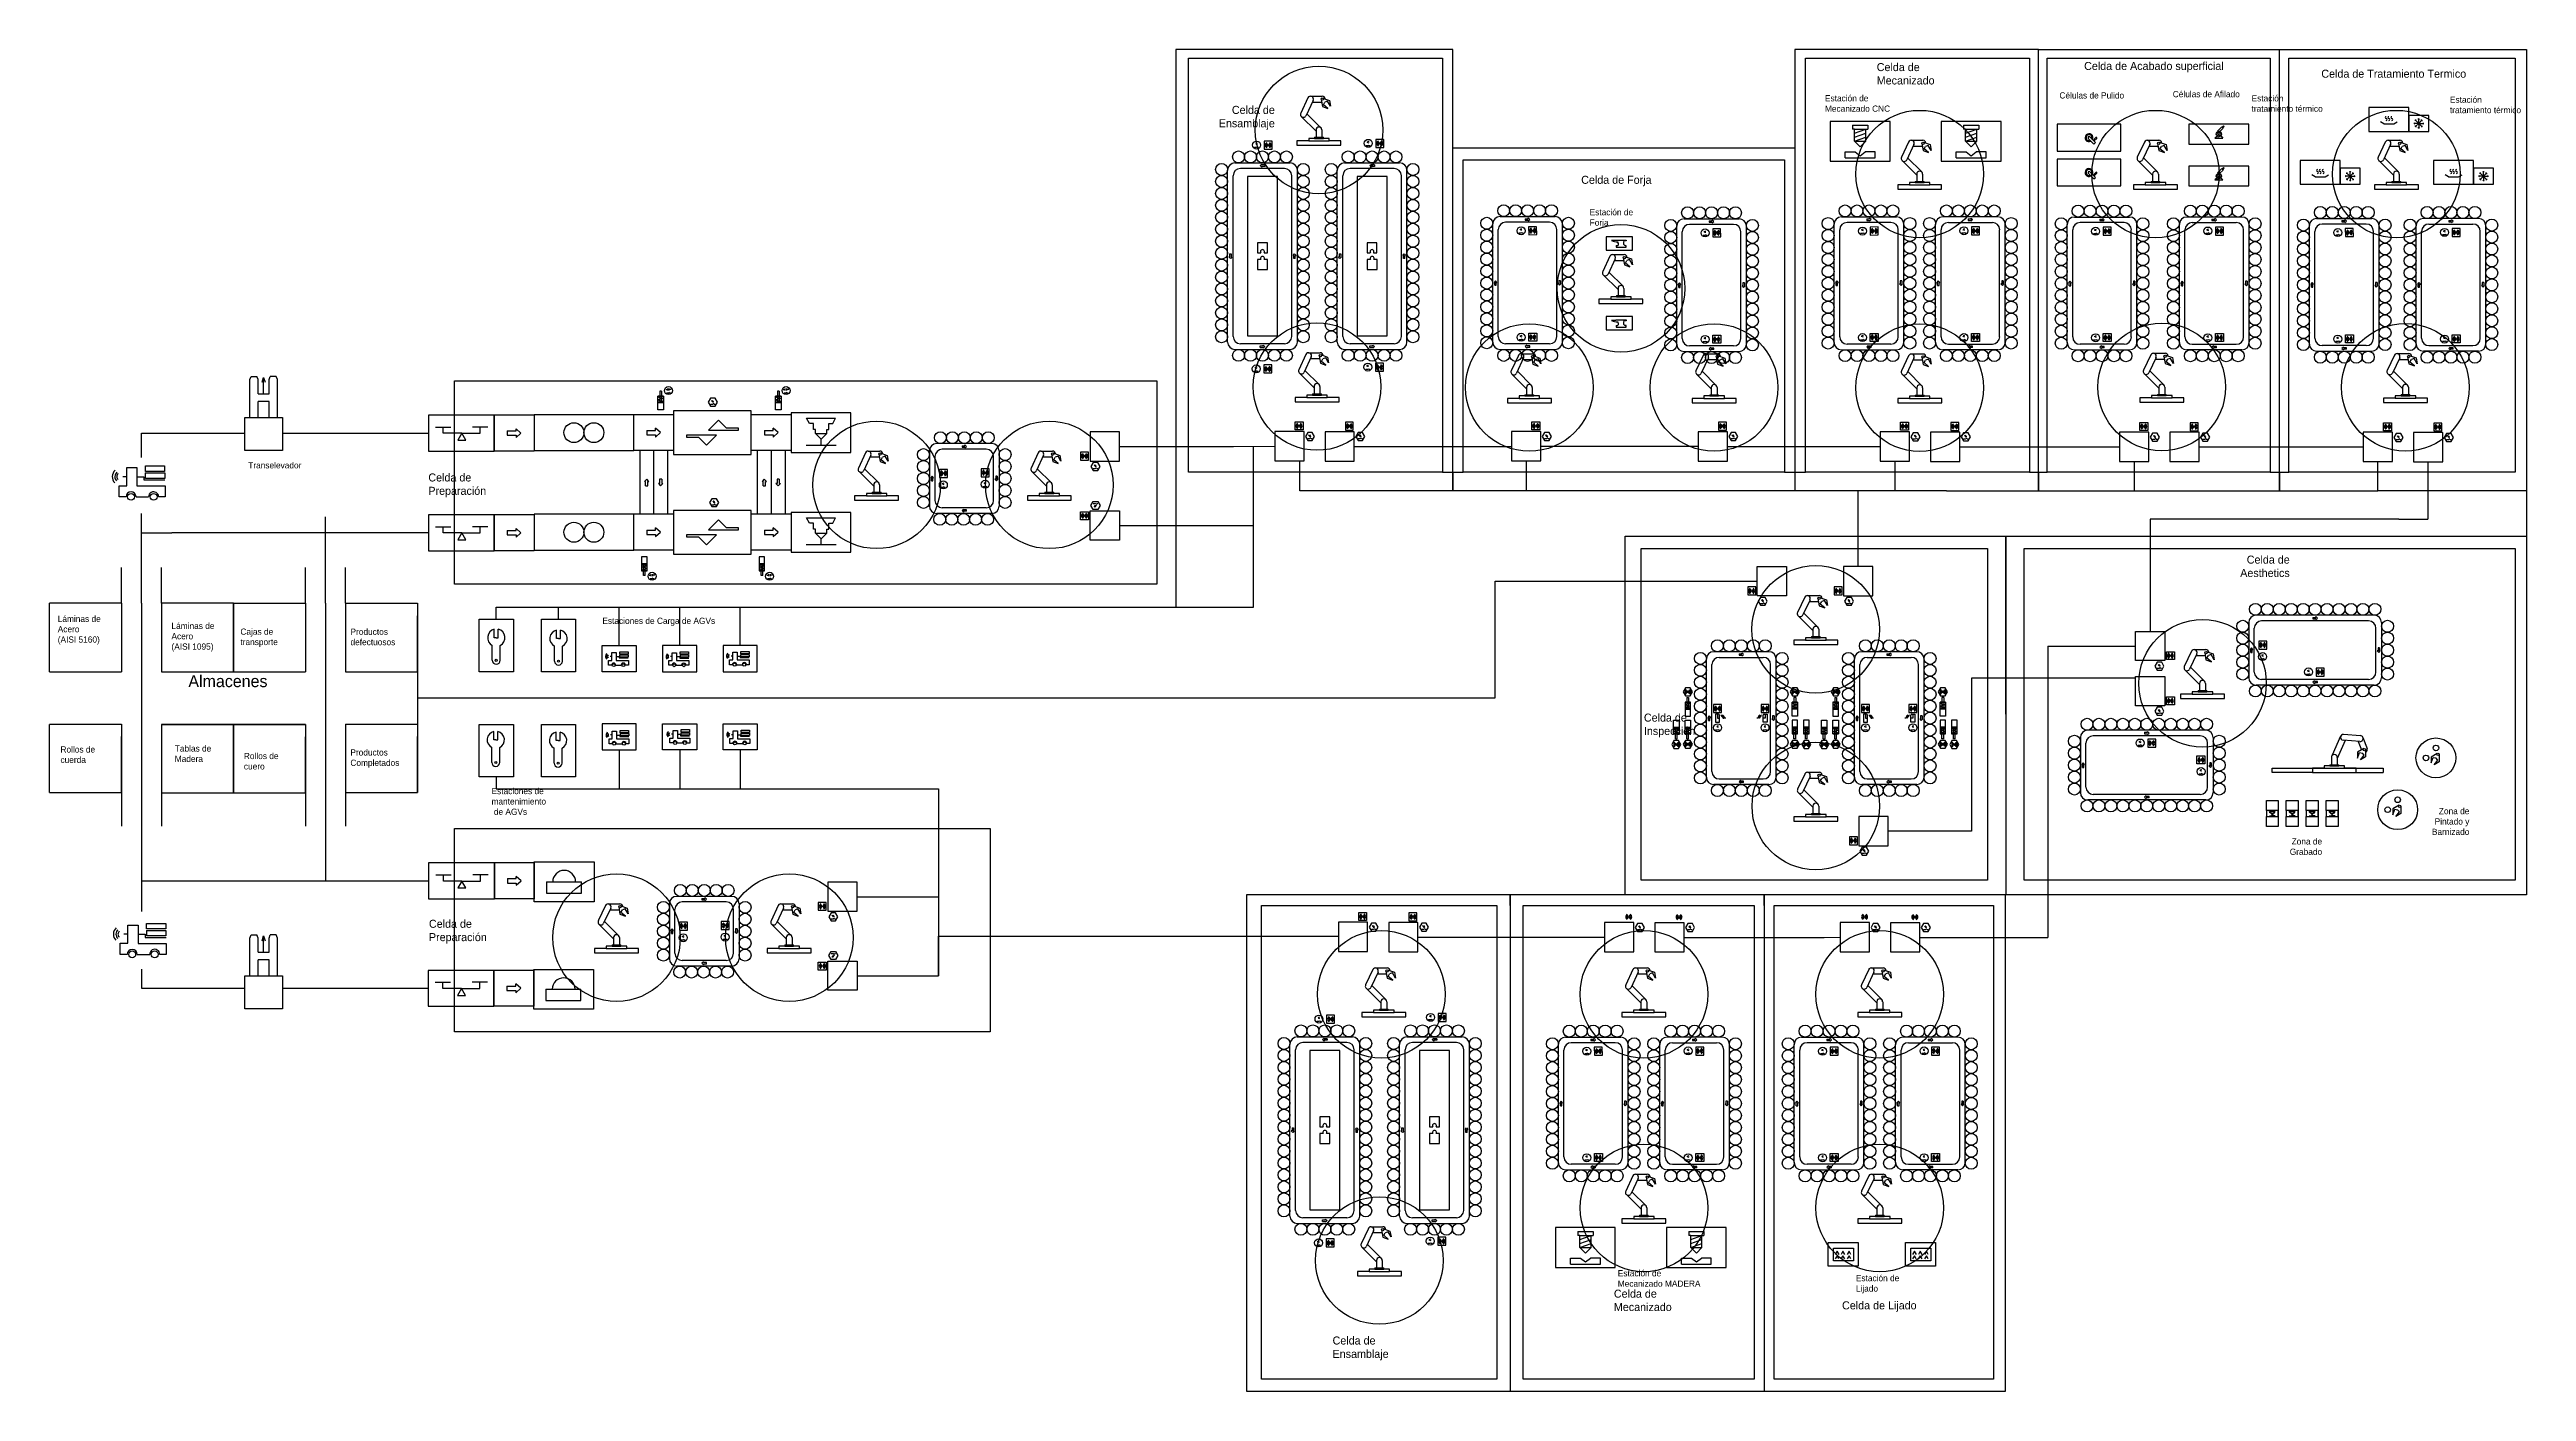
# Model space of a CAD drawing. Header units: millimetres. Extents: x -33052 to 29085, y -15736 to 17943.
import ezdxf

# ---------------------------------------------------------------- set-up
doc = ezdxf.new("R2010")
doc.units = ezdxf.units.MM
doc.header["$LTSCALE"] = 0.4
for name, color, linetype in [('01 Contornos vistos 0.35', 150, 'Continuous'), ('Almacenaje', 80, 'Continuous'), ('Celdas', 200, 'Continuous'), ('Maquina', 82, 'Continuous'), ('Robots', 80, 'Continuous'), ('Sensores', 211, 'Continuous'), ('Texto2', 7, 'Continuous'), ('TrayTRANS', 20, 'Continuous')]:
    doc.layers.add(name, color=color, linetype=linetype)

msp = doc.modelspace()

# ---------------------------------------------------------------- texts
at = {"layer": 'Celdas'}
for s, width, heights, insert, char_height, attachment_point in [('Celda de Mecanizado', 2170, [0], (12786, 17603), 201.25, 1), ('Celda de Acabado superficial', 4374.51, [0], (17989, 17631), 201.25, 1), ('Celda de Tratamiento Termico', 4480.5, [0], (23939, 17437), 201.25, 1), ('Celda de Ensamblaje', 2170, [0], (-2314, 15931), 201.25, 9), ('Celda de Forja', 2170, [0], (5372, 14774), 201.25, 1), ('Celda de Preparación', 2170, [0], (-23549, 7304), 201.25, 1), ('Celda de Aesthetics', 2170, [0], (23146, 5242), 201.25, 3), ('Almacenes', 2170, [0], (-29569, 2241), 300, 1), ('Celda de Inspección', 2170, [0], (6945, 1277), 201.25, 1), ('Celda de Preparación', 2170, [0], (-23534, -3897), 201.25, 1), ('Celda de Mecanizado', 2170, [604], (6192, -13180), 201.25, 1), ('Celda de Lijado', 2170, [0], (11916, -13474), 201.25, 1), ('Celda de Ensamblaje', 2170, [0], (-865, -14356), 201.25, 1)]:
    msp.add_mtext_dynamic_manual_height_columns(s, width=width, gutter_width=1006, heights=heights, dxfattribs=dict(at, insert=insert, char_height=char_height, attachment_point=attachment_point))
at = {"layer": 'Texto2'}
for s, insert, char_height, attachment_point in [('Estación de\\PMecanizado CNC', (11487, 16798), 155.97, 1), ('Células de Pulido', (17369, 16870), 155.97, 1), ('Células de Afilado', (20212, 16902), 155.97, 1), ('Estación \\Ptratamiento térmico', (22189, 16797), 155.97, 1), ('Estación \\Ptratamiento térmico', (27165, 16762), 155.97, 1), ('Estación de\\PForja', (5584, 13938), 155.97, 1), ('Transelevador', (-28067, 7587), 155.97, 1), ('Láminas de\\PAcero \\P(AISI 5160)', (-32846, 3734), 155.97, 1), ('Láminas de\\PAcero \\P(AISI 1095)', (-29993, 3557), 155.97, 1), ('Cajas de \\Ptransporte', (-28264, 3412), 156, 1), ('Productos\\Pdefectuosos', (-25502, 3409), 155.97, 1), ('Estaciones de Carga de AGVs', (-19183, 3683), 155.97, 1), ('Rollos de \\Pcuerda', (-32778, 455), 156, 1), ('Tablas de\\PMadera', (-29911, 480), 156, 1), ('Rollos de \\Pcuero', (-28177, 291), 156, 1), ('Productos\\PCompletados', (-25505, 381), 155.97, 1), ('Estaciones de \\Pmantenimiento\\P de AGVs', (-21964, -589), 155.97, 1), ('Zona de\\PPintado y \\PBarnizado', (27653, -1092), 156, 3), ('Zona de\\PGrabado', (23959, -1852), 156, 3), ('Estación de\\PMecanizado MADERA', (6290, -12691), 155.97, 1), ('Estación de\\PLijado', (12262, -12813), 155.97, 1)]:
    msp.add_mtext(s, dxfattribs=dict(at, insert=insert, char_height=char_height, attachment_point=attachment_point))

# ---------------------------------------------------------------- linework, layer by layer
at = {"layer": '01 Contornos vistos 0.35'}
for p, q in [((2153, 17943), (-4795, 17943)), ((-4795, 17943), (-4795, 3947)), ((2153, 15472), (2153, 17943)), ((16842, 17943), (10734, 17943)), ((10734, 17943), (10734, 15472)), ((16842, 6867), (16842, 17943)), ((16842, 17943), (29085, 17943)), ((22887, 6867), (22887, 17943)), ((29085, 17943), (29085, 6867)), ((2153, 7340), (2153, 15472)), ((2153, 15472), (10734, 15472)), ((10734, 15472), (10734, 6867)), ((-30647, 7357), (-30647, 7495)), ((-30647, 7495), (-30165, 7495)), ((-30165, 7495), (-30165, 7357)), ((-6213, 7981), (-3350, 7981)), ((-3609, 7981), (-2317, 7989)), ((-2846, 5998), (-2846, 7984)), ((-1690, 6867), (-1690, 7622)), ((-320, 7982), (-61, 7982)), ((-61, 7982), (3625, 7982)), ((3993, 7622), (3993, 6867)), ((4360, 7989), (8303, 7989)), ((9038, 7982), (12137, 7982)), ((12137, 7982), (12872, 7982)), ((13239, 7615), (13239, 6867)), ((14869, 7976), (18875, 7976)), ((19243, 7608), (19243, 6867)), ((20872, 7969), (24988, 7969)), ((25356, 6867), (25356, 7602)), ((26615, 7595), (26615, 6155)), ((-31306, 6717), (-31306, 6996)), ((-31306, 6996), (-31115, 6996)), ((-31115, 7223), (-31214, 7223)), ((-31115, 6996), (-31115, 7451)), ((-31115, 7451), (-30861, 7451)), ((-30861, 7451), (-30861, 6992)), ((-30861, 7222), (-30684, 7222)), ((-30861, 6992), (-30151, 6992)), ((-30684, 7222), (-30684, 7140)), ((-30684, 7140), (-30158, 7140)), ((-30649, 7318), (-30160, 7318)), ((-30165, 7357), (-30647, 7357)), ((-30642, 7181), (-30642, 7318)), ((-30160, 7181), (-30642, 7181)), ((-30160, 7318), (-30160, 7181)), ((-30151, 6992), (-30151, 6714)), ((14539, 6867), (-1690, 6867)), ((1896, 7340), (2410, 7340)), ((2153, 7340), (2153, 6867)), ((2153, 6867), (2153, 7340)), ((10470, 7340), (10998, 7340)), ((12323, 4966), (12323, 6867)), ((14539, 6867), (15273, 6867)), ((15273, 6867), (25356, 6867)), ((16621, 7340), (17063, 7340)), ((16842, 7340), (16842, 6867)), ((22654, 7340), (23120, 7340)), ((22887, 7340), (22887, 6867)), ((29085, 6867), (25356, 6867)), ((29085, 6867), (29085, -3273)), ((-31131, 6717), (-31306, 6717)), ((-30882, 6717), (-30567, 6717)), ((-30151, 6714), (-30315, 6714)), ((-6213, 5998), (-2846, 5998)), ((-2846, 3947), (-2846, 5998)), ((6471, -3273), (6471, 5726)), ((6471, 5726), (29085, 5726)), ((16028, 1259), (16028, 5726)), ((16028, 5726), (16028, -3273)), ((25883, 6155), (19645, 6155)), ((19645, 6155), (19645, 3667)), ((25883, 6155), (26615, 6155)), ((3216, 4151), (3216, 4598)), ((3216, 4598), (9790, 4598)), ((-21844, 3647), (-21844, 3947)), ((-21844, 3947), (-2846, 3947)), ((-20284, 3647), (-20284, 3947)), ((-18764, 2986), (-18764, 3947)), ((-17244, 2986), (-17244, 3947)), ((-15723, 2986), (-15723, 3947)), ((3216, 1671), (3216, 4151)), ((-21895, 3181), (-21895, 3393)), ((-21845, 3181), (-21895, 3181)), ((-21845, 3181), (-21795, 3181)), ((-21795, 3181), (-21795, 3393)), ((-20334, 3162), (-20334, 3373)), ((-20284, 3162), (-20334, 3162)), ((-20284, 3162), (-20234, 3162)), ((-20234, 3162), (-20234, 3373)), ((19645, 3667), (19645, 3341)), ((-21945, 2614), (-21945, 2989)), ((-21745, 2614), (-21745, 2989)), ((-20384, 2594), (-20384, 2969)), ((-20184, 2594), (-20184, 2969)), ((-19029, 2492), (-19029, 2611)), ((-19029, 2611), (-18946, 2611)), ((-18953, 2492), (-19029, 2492)), ((-18946, 2710), (-18989, 2710)), ((-18946, 2611), (-18946, 2808)), ((-18946, 2808), (-18837, 2808)), ((-18846, 2492), (-18710, 2492)), ((-18837, 2808), (-18837, 2610)), ((-18837, 2709), (-18761, 2709)), ((-18837, 2610), (-18531, 2610)), ((-18761, 2709), (-18761, 2674)), ((-18761, 2674), (-18534, 2674)), ((-18746, 2750), (-18535, 2750)), ((-18745, 2767), (-18745, 2826)), ((-18745, 2826), (-18537, 2826)), ((-18537, 2767), (-18745, 2767)), ((-18743, 2691), (-18743, 2750)), ((-18535, 2691), (-18743, 2691)), ((-18531, 2490), (-18602, 2490)), ((-18537, 2826), (-18537, 2767)), ((-18535, 2750), (-18535, 2691)), ((-18531, 2610), (-18531, 2490)), ((-17512, 2490), (-17512, 2610)), ((-17512, 2610), (-17430, 2610)), ((-17437, 2490), (-17512, 2490)), ((-17430, 2708), (-17472, 2708)), ((-17430, 2610), (-17430, 2806)), ((-17430, 2806), (-17320, 2806)), ((-17329, 2490), (-17194, 2490)), ((-17320, 2806), (-17320, 2609)), ((-17320, 2707), (-17244, 2707)), ((-17320, 2609), (-17015, 2609)), ((-17244, 2707), (-17244, 2672)), ((-17244, 2672), (-17018, 2672)), ((-17229, 2749), (-17019, 2749)), ((-17228, 2766), (-17228, 2825)), ((-17228, 2825), (-17021, 2825)), ((-17021, 2766), (-17228, 2766)), ((-17226, 2690), (-17226, 2749)), ((-17019, 2690), (-17226, 2690)), ((-17015, 2489), (-17085, 2489)), ((-17021, 2825), (-17021, 2766)), ((-17019, 2749), (-17019, 2690)), ((-17015, 2609), (-17015, 2489)), ((-15996, 2504), (-15996, 2624)), ((-15996, 2624), (-15914, 2624)), ((-15921, 2504), (-15996, 2504)), ((-15914, 2722), (-15956, 2722)), ((-15914, 2624), (-15914, 2820)), ((-15914, 2820), (-15804, 2820)), ((-15814, 2504), (-15678, 2504)), ((-15804, 2820), (-15804, 2623)), ((-15804, 2722), (-15728, 2722)), ((-15804, 2623), (-15499, 2623)), ((-15728, 2722), (-15728, 2686)), ((-15728, 2686), (-15502, 2686)), ((-15713, 2763), (-15503, 2763)), ((-15712, 2780), (-15712, 2839)), ((-15712, 2839), (-15505, 2839)), ((-15505, 2780), (-15712, 2780)), ((-15710, 2704), (-15710, 2763)), ((-15503, 2704), (-15710, 2704)), ((-15499, 2503), (-15569, 2503)), ((-15505, 2839), (-15505, 2780)), ((-15503, 2763), (-15503, 2704)), ((-15499, 2623), (-15499, 2503)), ((17080, 2973), (19278, 2973)), ((17080, 2973), (17080, 2973)), ((17080, 2973), (17080, -4339)), ((-23818, 2329), (-23818, 1013)), ((19278, 2165), (15162, 2165)), ((15162, 2165), (15162, -1672)), ((-23818, 1671), (3216, 1671)), ((-21907, 618), (-21907, 829)), ((-21807, 618), (-21807, 829)), ((-20344, 602), (-20344, 814)), ((-20244, 602), (-20244, 814)), ((-19016, 522), (-19016, 642)), ((-19016, 642), (-18934, 642)), ((-18934, 740), (-18977, 740)), ((-18934, 642), (-18934, 838)), ((-18934, 838), (-18825, 838)), ((-18825, 838), (-18825, 640)), ((-18825, 739), (-18748, 739)), ((-18825, 640), (-18519, 640)), ((-18748, 739), (-18748, 704)), ((-18748, 704), (-18522, 704)), ((-18734, 780), (-18523, 780)), ((-18733, 797), (-18733, 856)), ((-18733, 856), (-18525, 856)), ((-18525, 797), (-18733, 797)), ((-18731, 721), (-18731, 780)), ((-18523, 721), (-18731, 721)), ((-18525, 856), (-18525, 797)), ((-18523, 780), (-18523, 721)), ((-18519, 640), (-18519, 521)), ((-17489, 540), (-17489, 660)), ((-17489, 660), (-17407, 660)), ((-17407, 758), (-17449, 758)), ((-17407, 660), (-17407, 856)), ((-17407, 856), (-17297, 856)), ((-17297, 856), (-17297, 658)), ((-17297, 757), (-17221, 757)), ((-17297, 658), (-16992, 658)), ((-17221, 757), (-17221, 722)), ((-17221, 722), (-16995, 722)), ((-17206, 798), (-16996, 798)), ((-17205, 815), (-17205, 874)), ((-17205, 874), (-16998, 874)), ((-16998, 815), (-17205, 815)), ((-17203, 739), (-17203, 798)), ((-16996, 739), (-17203, 739)), ((-16998, 874), (-16998, 815)), ((-16996, 798), (-16996, 739)), ((-16992, 658), (-16992, 539)), ((-15985, 528), (-15985, 648)), ((-15985, 648), (-15903, 648)), ((-15903, 746), (-15946, 746)), ((-15903, 648), (-15903, 844)), ((-15903, 844), (-15794, 844)), ((-15794, 844), (-15794, 646)), ((-15794, 745), (-15717, 745)), ((-15794, 646), (-15488, 646)), ((-15717, 745), (-15717, 710)), ((-15717, 710), (-15491, 710)), ((-15703, 786), (-15492, 786)), ((-15702, 803), (-15702, 862)), ((-15702, 862), (-15494, 862)), ((-15494, 803), (-15702, 803)), ((-15700, 727), (-15700, 786)), ((-15492, 727), (-15700, 727)), ((-15494, 862), (-15494, 803)), ((-15492, 786), (-15492, 727)), ((-15488, 646), (-15488, 527)), ((-21957, 51), (-21957, 425)), ((-21857, 618), (-21907, 618)), ((-21857, 618), (-21807, 618)), ((-21756, 51), (-21756, 425)), ((-20395, 35), (-20395, 410)), ((-20294, 602), (-20344, 602)), ((-20294, 602), (-20244, 602)), ((-20194, 35), (-20194, 410)), ((-18941, 522), (-19016, 522)), ((-18834, 522), (-18698, 522)), ((-18764, 364), (-18764, -612)), ((-18519, 521), (-18589, 521)), ((-17414, 540), (-17489, 540)), ((-17306, 540), (-17171, 540)), ((-17244, 364), (-17244, -612)), ((-16992, 539), (-17062, 539)), ((-15910, 528), (-15985, 528)), ((-15803, 528), (-15667, 528)), ((-15723, 364), (-15723, -612)), ((-15488, 527), (-15559, 527)), ((-21844, -312), (-21844, -612)), ((-21844, -612), (-10752, -612)), ((-10752, -612), (-10752, -3318)), ((15162, -1672), (13075, -1672)), ((-20892, -2471), (-20892, -3371)), ((-12791, -3318), (-10752, -3318)), ((-10752, -3318), (-10752, -5301)), ((-3015, -15736), (-3015, -3266)), ((-3015, -3266), (3588, -3266)), ((3588, -3543), (3588, -3266)), ((3588, -3266), (15713, -3266)), ((3588, -3266), (3588, -15736)), ((29085, -3273), (6471, -3273)), ((9964, -3543), (9964, -3266)), ((9964, -3266), (9964, -15736)), ((15713, -3266), (16011, -3266)), ((16011, -3266), (16011, -15736)), ((-31087, -4259), (-31186, -4259)), ((-31087, -4486), (-31087, -4031)), ((-31087, -4031), (-30832, -4031)), ((-30832, -4031), (-30832, -4490)), ((-30832, -4260), (-30655, -4260)), ((-30655, -4260), (-30655, -4342)), ((-30655, -4342), (-30130, -4342)), ((-30621, -4164), (-30132, -4164)), ((-30619, -4125), (-30619, -3987)), ((-30619, -3987), (-30136, -3987)), ((-30136, -4125), (-30619, -4125)), ((-30614, -4301), (-30614, -4164)), ((-30132, -4301), (-30614, -4301)), ((-30136, -3987), (-30136, -4125)), ((-30132, -4164), (-30132, -4301)), ((-10752, -5301), (-10752, -4309)), ((-10752, -4309), (-720, -4309)), ((1277, -4332), (5955, -4332)), ((7951, -4339), (11467, -4339)), ((11467, -4339), (11871, -4332)), ((13867, -4339), (17080, -4339)), ((-31278, -4765), (-31278, -4486)), ((-31278, -4486), (-31087, -4486)), ((-31103, -4765), (-31278, -4765)), ((-30854, -4765), (-30539, -4765)), ((-30832, -4490), (-30123, -4490)), ((-30123, -4767), (-30286, -4767)), ((-30123, -4490), (-30123, -4767)), ((-20905, -5167), (-20905, -6067)), ((-12791, -5301), (-10752, -5301)), ((16011, -15736), (-3015, -15736))]:
    msp.add_line(p, q, dxfattribs=at)
at = {"layer": '01 Contornos vistos 0.35', "color": 2}
for p, q in [((26311, 16160), (26286, 16160)), ((26311, 16160), (26293, 16178)), ((26311, 16160), (26311, 16185)), ((26382, 16090), (26311, 16160)), ((26382, 16190), (26364, 16207)), ((26382, 16190), (26382, 16215)), ((26382, 16190), (26399, 16207)), ((26382, 16090), (26382, 16190)), ((26382, 16090), (26452, 16160)), ((26452, 16160), (26452, 16185)), ((26452, 16160), (26470, 16178)), ((26452, 16160), (26477, 16160)), ((18093, 15713), (18235, 15572)), ((18270, 15607), (18129, 15749)), ((18214, 15663), (18285, 15734)), ((18235, 15642), (18306, 15713)), ((18235, 15572), (18270, 15607)), ((21323, 15773), (21269, 15719)), ((21369, 15719), (21269, 15719)), ((21269, 15719), (21469, 15719)), ((21334, 15898), (21440, 16004)), ((21404, 15898), (21475, 15969)), ((21415, 15773), (21469, 15719)), ((21440, 16004), (21475, 15969)), ((21448, 15995), (21484, 16031)), ((21466, 15978), (21501, 16013)), ((21493, 16022), (21484, 16031)), ((21493, 16022), (21501, 16013)), ((25507, 16080), (25420, 16130)), ((25507, 16080), (25757, 16080)), ((25757, 16080), (25843, 16130)), ((26282, 16090), (26257, 16090)), ((26282, 16090), (26264, 16107)), ((26282, 16090), (26264, 16072)), ((26382, 16090), (26282, 16090)), ((26311, 16019), (26286, 16019)), ((26311, 16019), (26293, 16001)), ((26382, 16090), (26311, 16019)), ((26311, 16019), (26311, 15994)), ((26382, 15990), (26364, 15972)), ((26382, 16090), (26382, 15990)), ((26382, 16090), (26482, 16090)), ((26382, 16090), (26452, 16019)), ((26382, 15990), (26399, 15972)), ((26382, 15990), (26382, 15965)), ((26452, 16019), (26477, 16019)), ((26452, 16019), (26470, 16001)), ((26452, 16019), (26452, 15994)), ((26482, 16090), (26499, 16107)), ((26482, 16090), (26507, 16090)), ((26482, 16090), (26499, 16072)), ((21334, 14848), (21440, 14954)), ((21404, 14848), (21475, 14919)), ((21440, 14954), (21475, 14919)), ((21448, 14945), (21484, 14981)), ((21466, 14928), (21501, 14963)), ((21493, 14972), (21484, 14981)), ((21493, 14972), (21501, 14963)), ((18093, 14838), (18235, 14697)), ((18270, 14732), (18129, 14874)), ((18214, 14788), (18285, 14859)), ((18235, 14767), (18306, 14838)), ((18235, 14697), (18270, 14732)), ((21323, 14723), (21269, 14669)), ((21369, 14669), (21269, 14669)), ((21269, 14669), (21469, 14669)), ((21415, 14723), (21469, 14669)), ((23785, 14752), (23698, 14802)), ((23785, 14752), (24035, 14752)), ((24035, 14752), (24121, 14802)), ((24560, 14762), (24535, 14762)), ((24560, 14762), (24542, 14779)), ((24560, 14762), (24542, 14744)), ((24660, 14762), (24560, 14762)), ((24589, 14832), (24564, 14832)), ((24589, 14691), (24564, 14691)), ((24589, 14832), (24571, 14850)), ((24589, 14691), (24571, 14673)), ((24589, 14832), (24589, 14857)), ((24660, 14762), (24589, 14832)), ((24660, 14762), (24589, 14691)), ((24589, 14691), (24589, 14666)), ((24660, 14862), (24642, 14879)), ((24660, 14662), (24642, 14644)), ((24660, 14862), (24660, 14887)), ((24660, 14862), (24677, 14879)), ((24660, 14762), (24660, 14862)), ((24660, 14762), (24730, 14832)), ((24660, 14762), (24660, 14662)), ((24660, 14762), (24760, 14762)), ((24660, 14762), (24730, 14691)), ((24660, 14662), (24677, 14644)), ((24660, 14662), (24660, 14637)), ((24730, 14832), (24730, 14857)), ((24730, 14832), (24748, 14850)), ((24730, 14832), (24755, 14832)), ((24730, 14691), (24755, 14691)), ((24730, 14691), (24748, 14673)), ((24730, 14691), (24730, 14666)), ((24760, 14762), (24777, 14779)), ((24760, 14762), (24785, 14762)), ((24760, 14762), (24777, 14744)), ((27132, 14752), (27045, 14802)), ((27132, 14752), (27382, 14752)), ((27382, 14752), (27469, 14802)), ((27907, 14762), (27882, 14762)), ((27907, 14762), (27889, 14779)), ((27907, 14762), (27889, 14744)), ((28007, 14762), (27907, 14762)), ((27936, 14832), (27911, 14832)), ((27936, 14691), (27911, 14691)), ((27936, 14832), (27919, 14850)), ((27936, 14691), (27919, 14673)), ((27936, 14832), (27936, 14857)), ((28007, 14762), (27936, 14832)), ((28007, 14762), (27936, 14691)), ((27936, 14691), (27936, 14666)), ((28007, 14862), (27989, 14879)), ((28007, 14662), (27989, 14644)), ((28007, 14862), (28007, 14887)), ((28007, 14862), (28025, 14879)), ((28007, 14762), (28007, 14862)), ((28007, 14762), (28078, 14832)), ((28007, 14762), (28007, 14662)), ((28007, 14762), (28107, 14762)), ((28007, 14762), (28078, 14691)), ((28007, 14662), (28025, 14644)), ((28007, 14662), (28007, 14637)), ((28078, 14832), (28078, 14857)), ((28078, 14832), (28095, 14850)), ((28078, 14832), (28103, 14832)), ((28078, 14691), (28103, 14691)), ((28078, 14691), (28095, 14673)), ((28078, 14691), (28078, 14666)), ((28107, 14762), (28125, 14779)), ((28107, 14762), (28132, 14762)), ((28107, 14762), (28125, 14744)), ((-16822, 8262), (-17072, 8262)), ((-17072, 8262), (-17072, 8212)), ((-17072, 8212), (-16775, 8215)), ((-16322, 8262), (-16822, 8262)), ((-16572, 8012), (-16775, 8215)), ((-16572, 8012), (-16322, 8262)), ((-16272, 8643), (-16522, 8393)), ((-16522, 8393), (-16022, 8393)), ((-16272, 8643), (-16070, 8441)), ((-15772, 8443), (-16070, 8441)), ((-16022, 8393), (-15772, 8393)), ((-15772, 8393), (-15772, 8443)), ((-13989, 8559), (-14064, 8689)), ((-14064, 8689), (-13331, 8689)), ((-13889, 8559), (-13989, 8559)), ((-13889, 8409), (-13889, 8559)), ((-13839, 8409), (-13889, 8409)), ((-13839, 8309), (-13839, 8409)), ((-13697, 8167), (-13839, 8309)), ((-13839, 8309), (-13556, 8309)), ((-13697, 8167), (-13556, 8309)), ((-13697, 8017), (-13697, 8167)), ((-13556, 8309), (-13556, 8409)), ((-13556, 8409), (-13506, 8409)), ((-13506, 8409), (-13506, 8559)), ((-13506, 8559), (-13406, 8559)), ((-13406, 8559), (-13331, 8689)), ((-14072, 8017), (-13322, 8017)), ((-16822, 5762), (-17072, 5762)), ((-17072, 5762), (-17072, 5712)), ((-17072, 5712), (-16775, 5715)), ((-16322, 5762), (-16822, 5762)), ((-16572, 5512), (-16775, 5715)), ((-16572, 5512), (-16322, 5762)), ((-16272, 6143), (-16522, 5893)), ((-16522, 5893), (-16022, 5893)), ((-16272, 6143), (-16070, 5941)), ((-15772, 5943), (-16070, 5941)), ((-16022, 5893), (-15772, 5893)), ((-15772, 5893), (-15772, 5943)), ((-13989, 6059), (-14064, 6189)), ((-14064, 6189), (-13331, 6189)), ((-13889, 6059), (-13989, 6059)), ((-13889, 5909), (-13889, 6059)), ((-13839, 5909), (-13889, 5909)), ((-13839, 5809), (-13839, 5909)), ((-13697, 5667), (-13839, 5809)), ((-13839, 5809), (-13556, 5809)), ((-13697, 5667), (-13556, 5809)), ((-13697, 5517), (-13697, 5667)), ((-13556, 5809), (-13556, 5909)), ((-13556, 5909), (-13506, 5909)), ((-13506, 5909), (-13506, 6059)), ((-13506, 6059), (-13406, 6059)), ((-13406, 6059), (-13331, 6189)), ((-14072, 5517), (-13322, 5517)), ((22560, -1155), (22560, -905)), ((22560, -905), (22860, -905)), ((22651, -1210), (22636, -1184)), ((22636, -1184), (22783, -1184)), ((22681, -1210), (22651, -1210)), ((22681, -1230), (22681, -1210)), ((22710, -1258), (22681, -1230)), ((22681, -1230), (22738, -1230)), ((22710, -1258), (22738, -1230)), ((22738, -1230), (22738, -1210)), ((22738, -1210), (22768, -1210)), ((22768, -1210), (22783, -1184)), ((22860, -905), (22860, -1555)), ((23060, -1155), (23060, -905)), ((23060, -905), (23360, -905)), ((23151, -1210), (23136, -1184)), ((23136, -1184), (23283, -1184)), ((23181, -1210), (23151, -1210)), ((23181, -1230), (23181, -1210)), ((23210, -1258), (23181, -1230)), ((23181, -1230), (23238, -1230)), ((23210, -1258), (23238, -1230)), ((23238, -1230), (23238, -1210)), ((23238, -1210), (23268, -1210)), ((23268, -1210), (23283, -1184)), ((23360, -905), (23360, -1555)), ((23560, -1155), (23560, -905)), ((23560, -905), (23860, -905)), ((23651, -1210), (23636, -1184)), ((23636, -1184), (23783, -1184)), ((23681, -1210), (23651, -1210)), ((23681, -1230), (23681, -1210)), ((23710, -1258), (23681, -1230)), ((23681, -1230), (23738, -1230)), ((23710, -1258), (23738, -1230)), ((23738, -1230), (23738, -1210)), ((23738, -1210), (23768, -1210)), ((23768, -1210), (23783, -1184)), ((23860, -905), (23860, -1555)), ((24060, -1155), (24060, -905)), ((24060, -905), (24360, -905)), ((24151, -1210), (24136, -1184)), ((24136, -1184), (24283, -1184)), ((24181, -1210), (24151, -1210)), ((24181, -1230), (24181, -1210)), ((24210, -1258), (24181, -1230)), ((24181, -1230), (24238, -1230)), ((24210, -1258), (24238, -1230)), ((24238, -1230), (24238, -1210)), ((24238, -1210), (24268, -1210)), ((24268, -1210), (24283, -1184)), ((24360, -905), (24360, -1555)), ((22560, -1555), (22560, -1305)), ((22860, -1555), (22560, -1555)), ((22635, -1286), (22700, -1286)), ((22700, -1286), (22700, -1291)), ((22700, -1291), (22710, -1291)), ((22710, -1280), (22710, -1258)), ((22720, -1291), (22710, -1291)), ((22720, -1286), (22720, -1291)), ((22785, -1286), (22720, -1286)), ((23060, -1555), (23060, -1305)), ((23360, -1555), (23060, -1555)), ((23135, -1286), (23200, -1286)), ((23200, -1286), (23200, -1291)), ((23200, -1291), (23210, -1291)), ((23210, -1280), (23210, -1258)), ((23220, -1291), (23210, -1291)), ((23220, -1286), (23220, -1291)), ((23285, -1286), (23220, -1286)), ((23560, -1555), (23560, -1305)), ((23860, -1555), (23560, -1555)), ((23635, -1286), (23700, -1286)), ((23700, -1286), (23700, -1291)), ((23700, -1291), (23710, -1291)), ((23710, -1280), (23710, -1258)), ((23720, -1291), (23710, -1291)), ((23720, -1286), (23720, -1291)), ((23785, -1286), (23720, -1286)), ((24060, -1555), (24060, -1305)), ((24360, -1555), (24060, -1555)), ((24135, -1286), (24200, -1286)), ((24200, -1286), (24200, -1291)), ((24200, -1291), (24210, -1291)), ((24210, -1280), (24210, -1258)), ((24220, -1291), (24210, -1291)), ((24220, -1286), (24220, -1291)), ((24285, -1286), (24220, -1286))]:
    msp.add_line(p, q, dxfattribs=at)
at = {"layer": '01 Contornos vistos 0.35', "color": 6}
for p, q in [((-21, 15534), (29, 15534)), ((29, 15534), (51, 15547)), ((51, 15534), (79, 15534)), ((-2821, 15491), (-2771, 15491)), ((-2771, 15491), (-2749, 15504)), ((-2749, 15491), (-2721, 15491)), ((3816, 13339), (3866, 13340)), ((3866, 13340), (3887, 13353)), ((3888, 13341), (3916, 13341)), ((8431, 13286), (8481, 13286)), ((8481, 13286), (8503, 13299)), ((8503, 13287), (8531, 13287)), ((12380, 13333), (12430, 13334)), ((12430, 13334), (12452, 13346)), ((12452, 13334), (12480, 13334)), ((14923, 13340), (14973, 13340)), ((14973, 13340), (14995, 13352)), ((14995, 13340), (15023, 13340)), ((18227, 13328), (18277, 13329)), ((18277, 13329), (18298, 13342)), ((18298, 13329), (18327, 13330)), ((21042, 13335), (21092, 13335)), ((21092, 13335), (21114, 13348)), ((21114, 13335), (21142, 13335)), ((24303, 13294), (24353, 13295)), ((24353, 13295), (24374, 13307)), ((24375, 13295), (24403, 13295)), ((26980, 13301), (27030, 13301)), ((27030, 13301), (27051, 13313)), ((27051, 13301), (27080, 13301)), ((3815, 10668), (3865, 10668)), ((3865, 10668), (3887, 10680)), ((3887, 10668), (3915, 10668)), ((8430, 10614), (8480, 10614)), ((8480, 10614), (8502, 10626)), ((8502, 10614), (8530, 10614)), ((12379, 10661), (12429, 10661)), ((12429, 10661), (12451, 10674)), ((12451, 10661), (12479, 10661)), ((14923, 10661), (14973, 10661)), ((14973, 10661), (14995, 10674)), ((14995, 10661), (15023, 10661)), ((18226, 10656), (18276, 10656)), ((18276, 10656), (18298, 10669)), ((18298, 10656), (18326, 10656)), ((21042, 10656), (21092, 10656)), ((21092, 10656), (21114, 10669)), ((21114, 10656), (21142, 10656)), ((24302, 10622), (24352, 10622)), ((24352, 10622), (24374, 10634)), ((24374, 10622), (24402, 10622)), ((26980, 10622), (27030, 10622)), ((27030, 10622), (27051, 10634)), ((27051, 10622), (27080, 10622)), ((-17595, 9407), (-17545, 9407)), ((-17575, 9328), (-17525, 9328)), ((-17545, 9382), (-17545, 9432)), ((-17525, 9328), (-17503, 9341)), ((-17505, 9382), (-17505, 9432)), ((-17455, 9407), (-17505, 9407)), ((-17503, 9328), (-17475, 9328)), ((-14645, 9407), (-14595, 9407)), ((-14625, 9328), (-14575, 9328)), ((-14595, 9382), (-14595, 9432)), ((-14575, 9328), (-14553, 9341)), ((-14555, 9382), (-14555, 9432)), ((-14505, 9407), (-14555, 9407)), ((-14553, 9328), (-14525, 9328)), ((-2831, 9874), (-2781, 9874)), ((-2781, 9874), (-2759, 9887)), ((-2759, 9874), (-2731, 9874)), ((-31, 9917), (19, 9917)), ((19, 9917), (41, 9930)), ((41, 9917), (69, 9917)), ((-16439, 9122), (-16425, 9117)), ((-16419, 9122), (-16405, 9117)), ((-1458, 8256), (-1444, 8250)), ((-1438, 8256), (-1424, 8250)), ((-196, 8256), (-182, 8250)), ((-176, 8256), (-162, 8250)), ((4484, 8256), (4498, 8250)), ((4504, 8256), (4518, 8250)), ((9162, 8256), (9176, 8250)), ((9182, 8256), (9196, 8250)), ((13731, 8249), (13745, 8244)), ((13751, 8249), (13765, 8244)), ((14993, 8249), (15007, 8244)), ((15013, 8249), (15027, 8244)), ((19734, 8242), (19748, 8237)), ((19754, 8242), (19768, 8237)), ((20996, 8242), (21010, 8237)), ((21016, 8242), (21030, 8237)), ((25847, 8236), (25861, 8231)), ((25867, 8236), (25881, 8231)), ((27109, 8236), (27123, 8231)), ((27129, 8236), (27143, 8231)), ((-6839, 7504), (-6825, 7499)), ((-6819, 7504), (-6805, 7499)), ((-10680, 6961), (-10630, 6961)), ((-10630, 6961), (-10608, 6974)), ((-10608, 6961), (-10580, 6961)), ((-9630, 6977), (-9580, 6977)), ((-9580, 6977), (-9558, 6990)), ((-9558, 6977), (-9530, 6977)), ((-16408, 6598), (-16394, 6593)), ((-16388, 6598), (-16374, 6593)), ((-6839, 6475), (-6825, 6480)), ((-6819, 6475), (-6805, 6480)), ((-18008, 4748), (-17958, 4748)), ((-17988, 4669), (-17938, 4669)), ((-17958, 4723), (-17958, 4773)), ((-17938, 4669), (-17916, 4681)), ((-17918, 4723), (-17918, 4773)), ((-17868, 4748), (-17918, 4748)), ((-17916, 4669), (-17888, 4669)), ((-15058, 4748), (-15008, 4748)), ((-15038, 4669), (-14988, 4669)), ((-15008, 4723), (-15008, 4773)), ((-14988, 4669), (-14966, 4681)), ((-14968, 4723), (-14968, 4773)), ((-14918, 4748), (-14968, 4748)), ((-14966, 4669), (-14938, 4669)), ((9899, 4121), (9913, 4116)), ((9919, 4121), (9933, 4116)), ((12065, 4121), (12079, 4116)), ((12085, 4121), (12099, 4116)), ((19850, 2497), (19864, 2492)), ((19870, 2497), (19884, 2492)), ((22416, 2653), (22466, 2653)), ((22466, 2653), (22488, 2666)), ((22488, 2653), (22516, 2653)), ((8004, 1820), (8004, 1870)), ((10692, 1820), (10692, 1870)), ((11716, 1820), (11716, 1870)), ((14403, 1820), (14403, 1870)), ((23568, 2268), (23618, 2268)), ((23618, 2268), (23640, 2280)), ((23640, 2268), (23668, 2268)), ((8024, 1838), (8041, 1845)), ((8065, 1803), (8049, 1795)), ((8085, 1770), (8085, 1820)), ((10712, 1838), (10728, 1845)), ((10752, 1803), (10736, 1795)), ((10772, 1770), (10772, 1820)), ((11735, 1838), (11752, 1845)), ((11776, 1803), (11760, 1795)), ((11796, 1770), (11796, 1820)), ((14423, 1838), (14439, 1845)), ((14464, 1803), (14447, 1795)), ((14483, 1770), (14483, 1820)), ((19850, 1362), (19864, 1357)), ((19870, 1362), (19884, 1357)), ((8743, 869), (8793, 869)), ((8793, 869), (8815, 881)), ((8815, 869), (8843, 869)), ((8893, 1213), (8922, 1203)), ((8934, 1213), (8962, 1203)), ((9843, 1213), (9815, 1203)), ((9883, 1213), (9855, 1203)), ((9933, 869), (9983, 869)), ((9983, 869), (10005, 881)), ((10005, 869), (10033, 869)), ((12455, 869), (12505, 869)), ((12505, 869), (12526, 881)), ((12526, 869), (12555, 869)), ((12605, 1213), (12633, 1203)), ((12645, 1213), (12673, 1203)), ((13554, 1213), (13526, 1203)), ((13594, 1213), (13566, 1203)), ((13644, 869), (13694, 869)), ((13694, 869), (13716, 881)), ((13716, 869), (13744, 869)), ((7717, 502), (7717, 552)), ((7736, 520), (7753, 527)), ((7777, 485), (7761, 477)), ((7797, 452), (7797, 502)), ((8004, 506), (8004, 556)), ((8024, 523), (8041, 531)), ((8065, 488), (8049, 481)), ((8085, 456), (8085, 506)), ((10692, 506), (10692, 556)), ((10712, 523), (10728, 531)), ((10752, 488), (10736, 481)), ((10772, 456), (10772, 506)), ((10980, 502), (10980, 552)), ((10999, 520), (11016, 527)), ((11040, 485), (11024, 477)), ((11060, 452), (11060, 502)), ((11428, 502), (11428, 552)), ((11448, 520), (11464, 527)), ((11489, 485), (11472, 477)), ((11508, 452), (11508, 502)), ((11716, 506), (11716, 556)), ((11735, 523), (11752, 531)), ((11776, 488), (11760, 481)), ((11796, 456), (11796, 506)), ((14403, 506), (14403, 556)), ((14423, 523), (14439, 531)), ((14464, 488), (14447, 481)), ((14483, 456), (14483, 506)), ((14691, 502), (14691, 552)), ((14711, 520), (14727, 527)), ((14751, 485), (14735, 477)), ((14771, 452), (14771, 502)), ((19344, 485), (19394, 485)), ((19394, 485), (19416, 498)), ((19416, 485), (19444, 485)), ((20872, -231), (20922, -231)), ((20922, -231), (20943, -219)), ((20943, -231), (20972, -231)), ((12449, -2148), (12463, -2154)), ((12469, -2148), (12483, -2154)), ((-13417, -3794), (-13403, -3800)), ((-13397, -3794), (-13383, -3800)), ((139, -4059), (153, -4064)), ((159, -4059), (173, -4064)), ((1400, -4059), (1415, -4064)), ((1420, -4059), (1435, -4064)), ((6814, -4066), (6828, -4071)), ((6834, -4066), (6848, -4071)), ((8075, -4066), (8089, -4071)), ((8095, -4066), (8109, -4071)), ((12730, -4066), (12744, -4071)), ((12750, -4066), (12764, -4071)), ((13991, -4066), (14005, -4071)), ((14011, -4066), (14025, -4071)), ((-17205, -4401), (-17155, -4401)), ((-17155, -4401), (-17133, -4388)), ((-17133, -4401), (-17105, -4401)), ((-16154, -4385), (-16104, -4385)), ((-16104, -4385), (-16083, -4372)), ((-16083, -4385), (-16054, -4385)), ((-13417, -4824), (-13403, -4819)), ((-13397, -4824), (-13383, -4819)), ((-1256, -6443), (-1206, -6443)), ((-1206, -6443), (-1184, -6431)), ((-1184, -6443), (-1156, -6443)), ((1544, -6400), (1594, -6400)), ((1594, -6400), (1616, -6388)), ((1616, -6400), (1644, -6400)), ((5463, -7251), (5513, -7250)), ((5513, -7250), (5534, -7237)), ((5534, -7250), (5563, -7250)), ((8005, -7244), (8055, -7244)), ((8055, -7244), (8077, -7232)), ((8077, -7244), (8105, -7244)), ((11379, -7251), (11429, -7250)), ((11429, -7250), (11450, -7237)), ((11450, -7250), (11479, -7250)), ((13922, -7244), (13972, -7244)), ((13972, -7244), (13993, -7232)), ((13993, -7244), (14022, -7244)), ((5462, -9923), (5512, -9923)), ((5512, -9923), (5534, -9910)), ((5534, -9923), (5562, -9923)), ((8005, -9923), (8055, -9923)), ((8055, -9923), (8077, -9910)), ((8077, -9923), (8105, -9923)), ((11378, -9923), (11428, -9923)), ((11428, -9923), (11450, -9910)), ((11450, -9923), (11478, -9923)), ((13922, -9923), (13972, -9923)), ((13972, -9923), (13993, -9910)), ((13993, -9923), (14022, -9923)), ((-1266, -12060), (-1216, -12060)), ((-1216, -12060), (-1194, -12048)), ((-1194, -12060), (-1166, -12060)), ((1534, -12017), (1584, -12017)), ((1584, -12017), (1606, -12005)), ((1606, -12017), (1634, -12017))]:
    msp.add_line(p, q, dxfattribs=at)
at = {"layer": '01 Contornos vistos 0.35', "color": 40, "true_color": 0xf8d731}
for p, q in [((12179, 16041), (12562, 16041)), ((12179, 16041), (12179, 15941)), ((12229, 15941), (12179, 15941)), ((12229, 15741), (12229, 15941)), ((12229, 15841), (12512, 15941)), ((12229, 15941), (12512, 15941)), ((12229, 15741), (12512, 15841)), ((12229, 15641), (12229, 15741)), ((12229, 15641), (12512, 15741)), ((12371, 15499), (12229, 15641)), ((12229, 15641), (12512, 15641)), ((12371, 15499), (12512, 15641)), ((12512, 15741), (12512, 15941)), ((12512, 15941), (12562, 15941)), ((12512, 15641), (12512, 15741)), ((12562, 16041), (12562, 15941)), ((14962, 16041), (15345, 16041)), ((14962, 16041), (14962, 15941)), ((15012, 15941), (14962, 15941)), ((15012, 15741), (15012, 15941)), ((15012, 15841), (15295, 15941)), ((15012, 15941), (15295, 15941)), ((15012, 15741), (15295, 15841)), ((15012, 15641), (15012, 15741)), ((15012, 15641), (15295, 15741)), ((15154, 15499), (15012, 15641)), ((15012, 15641), (15295, 15641)), ((15154, 15499), (15295, 15641)), ((15295, 15741), (15295, 15941)), ((15295, 15941), (15345, 15941)), ((15295, 15641), (15295, 15741)), ((15345, 16041), (15345, 15941)), ((11996, 15225), (11996, 15375)), ((11996, 15375), (12246, 15375)), ((11996, 15225), (12746, 15225)), ((12246, 15375), (12371, 15278)), ((12371, 15278), (12496, 15375)), ((12746, 15375), (12496, 15375)), ((12746, 15225), (12746, 15375)), ((14779, 15225), (14779, 15375)), ((14779, 15375), (15029, 15375)), ((14779, 15225), (15529, 15225)), ((15029, 15375), (15154, 15278)), ((15154, 15278), (15279, 15375)), ((15529, 15375), (15279, 15375)), ((15529, 15225), (15529, 15375)), ((5999, 13246), (5999, 12911)), ((6659, 13246), (5999, 13246)), ((6238, 13152), (6132, 13152)), ((6238, 13162), (6500, 13162)), ((6238, 13162), (6238, 13152)), ((6292, 13115), (6292, 13103)), ((6500, 13138), (6445, 13138)), ((6500, 13162), (6500, 13138)), ((6659, 12911), (6659, 13246)), ((5999, 12911), (6659, 12911)), ((6248, 13021), (6248, 12983)), ((6248, 12983), (6502, 12983)), ((6502, 13019), (6474, 13021)), ((6502, 12983), (6502, 13019)), ((5999, 11241), (5999, 10906)), ((6659, 11241), (5999, 11241)), ((6659, 10906), (6659, 11241)), ((5999, 10906), (6659, 10906)), ((6238, 11146), (6132, 11146)), ((6238, 11156), (6500, 11156)), ((6238, 11156), (6238, 11146)), ((6248, 11016), (6248, 10978)), ((6248, 10978), (6502, 10978)), ((6292, 11110), (6292, 11097)), ((6500, 11132), (6445, 11132)), ((6502, 11013), (6474, 11015)), ((6500, 11156), (6500, 11132)), ((6502, 10978), (6502, 11013)), ((-20892, -3446), (-20892, -2446)), ((-20892, -2446), (-19392, -2446)), ((-19392, -2446), (-19392, -3446)), ((-20585, -2946), (-19707, -2946)), ((-20585, -2946), (-20585, -3226)), ((-19707, -3226), (-19707, -2946)), ((-19392, -3446), (-20892, -3446)), ((-20585, -3226), (-19707, -3226)), ((-20905, -6142), (-20905, -5142)), ((-20905, -5142), (-19405, -5142)), ((-19405, -5142), (-19405, -6142)), ((-19405, -6142), (-20905, -6142)), ((-20598, -5642), (-19720, -5642)), ((-20598, -5642), (-20598, -5923)), ((-20598, -5923), (-19720, -5923)), ((-19720, -5923), (-19720, -5642)), ((5286, -11722), (5669, -11722)), ((5286, -11722), (5286, -11822)), ((5669, -11722), (5669, -11822)), ((8069, -11722), (8452, -11722)), ((8069, -11722), (8069, -11822)), ((8452, -11722), (8452, -11822)), ((5102, -12538), (5102, -12388)), ((5102, -12388), (5352, -12388)), ((5336, -11822), (5286, -11822)), ((5336, -12022), (5336, -11822)), ((5336, -11922), (5619, -11822)), ((5336, -11822), (5619, -11822)), ((5336, -12022), (5619, -11922)), ((5336, -12122), (5336, -12022)), ((5336, -12122), (5619, -12022)), ((5477, -12264), (5336, -12122)), ((5336, -12122), (5619, -12122)), ((5352, -12388), (5477, -12485)), ((5477, -12264), (5619, -12122)), ((5477, -12485), (5602, -12388)), ((5852, -12388), (5602, -12388)), ((5619, -12022), (5619, -11822)), ((5619, -11822), (5669, -11822)), ((5619, -12122), (5619, -12022)), ((5852, -12538), (5852, -12388)), ((7886, -12538), (7886, -12388)), ((7886, -12388), (8136, -12388)), ((8119, -11822), (8069, -11822)), ((8119, -12022), (8119, -11822)), ((8119, -11922), (8402, -11822)), ((8119, -11822), (8402, -11822)), ((8119, -12022), (8402, -11922)), ((8119, -12122), (8119, -12022)), ((8119, -12122), (8402, -12022)), ((8261, -12264), (8119, -12122)), ((8119, -12122), (8402, -12122)), ((8136, -12388), (8261, -12485)), ((8261, -12264), (8402, -12122)), ((8261, -12485), (8386, -12388)), ((8636, -12388), (8386, -12388)), ((8402, -12022), (8402, -11822)), ((8402, -11822), (8452, -11822)), ((8402, -12122), (8402, -12022)), ((8636, -12538), (8636, -12388)), ((5102, -12538), (5852, -12538)), ((7886, -12538), (8636, -12538))]:
    msp.add_line(p, q, dxfattribs=at)
at = {"layer": '01 Contornos vistos 0.35', "color": 240, "true_color": 0xed1f24}
for p, q in [((-30745, 8316), (-29981, 8316)), ((-30745, 7702), (-30745, 8316)), ((-30745, 5816), (-30745, 6298)), ((-30745, 4045), (-30745, 6214)), ((-26128, 4045), (-26128, 6214)), ((-30745, 5816), (-29981, 5816)), ((-30745, 4045), (-30745, 2329)), ((-26128, 4045), (-26128, 2329)), ((-30745, 2329), (-30745, -2921)), ((-26128, 2329), (-26128, -2921)), ((-30745, -2921), (-23543, -2921)), ((-30745, -2921), (-30745, -3690)), ((-30745, -5134), (-30745, -5617)), ((-30745, -5617), (-28153, -5617)), ((-27208, -5617), (-23556, -5617))]:
    msp.add_line(p, q, dxfattribs=at)
at = {"layer": '01 Contornos vistos 0.35', "color": 85, "true_color": 0x58ba48}
for p, q in [((-31247, 4045), (-31247, 4941)), ((-30243, 4045), (-30243, 4941)), ((-26630, 4045), (-26630, 4941)), ((-25626, 4045), (-25626, 4941)), ((-33052, -706), (-33052, -474)), ((-31247, -1153), (-31247, -1550)), ((-30243, -1153), (-30243, -1550))]:
    msp.add_line(p, q, dxfattribs=at)
at = {"layer": '01 Contornos vistos 0.35', "color": 2, "true_color": 0xf1eb1f}
for p, q in [((11569, -11993), (12319, -11993)), ((11569, -12593), (11569, -11993)), ((12319, -11993), (12319, -12593)), ((13509, -11993), (14259, -11993)), ((13509, -12593), (13509, -11993)), ((14259, -11993), (14259, -12593)), ((12319, -12593), (11569, -12593)), ((14259, -12593), (13509, -12593))]:
    msp.add_line(p, q, dxfattribs=at)
at = {"layer": '01 Contornos vistos 0.35', "color": 217, "true_color": 0x93278f}
for points in [[(-4483, 17725), (1896, 17725), (1896, 7340), (-4483, 7340)], [(10998, 17725), (16621, 17725), (16621, 7340), (10998, 7340)], [(17063, 17725), (22654, 17725), (22654, 7340), (17063, 7340)], [(23120, 17725), (28798, 17725), (28798, 7340), (23120, 7340)], [(2410, 15177), (10470, 15177), (10470, 7340), (2410, 7340)], [(6877, 5423), (15568, 5423), (15568, -2905), (6877, -2905)], [(16487, 5423), (28798, 5423), (28798, -2905), (16487, -2905)], [(-2647, -3543), (3259, -3543), (3259, -15430), (-2647, -15430)], [(3916, -3543), (9714, -3543), (9714, -15430), (3916, -15430)], [(10215, -3543), (15713, -3543), (15713, -15430), (10215, -15430)]]:
    msp.add_lwpolyline(points, close=True, dxfattribs=at)
at = {"layer": '01 Contornos vistos 0.35', "color": 2}
for points in [[(25132, 15890), (26132, 15890), (26132, 16490), (25132, 16490)], [(26132, 15890), (26632, 15890), (26632, 16290), (26132, 16290)], [(17311, 15394), (18911, 15394), (18911, 16069), (17311, 16069)], [(20619, 15569), (22119, 15569), (22119, 16069), (20619, 16069)], [(17311, 14519), (18911, 14519), (18911, 15194), (17311, 15194)], [(20619, 14519), (22119, 14519), (22119, 15019), (20619, 15019)], [(23410, 14562), (24410, 14562), (24410, 15162), (23410, 15162)], [(24410, 14562), (24910, 14562), (24910, 14962), (24410, 14962)], [(26757, 14562), (27757, 14562), (27757, 15162), (26757, 15162)], [(27757, 14562), (28257, 14562), (28257, 14962), (27757, 14962)], [(-2999, 14758), (-2999, 10758), (-2249, 10758), (-2249, 14758)], [(-249, 14758), (-249, 10758), (501, 10758), (501, 14758)], [(-20897, 7878), (-18397, 7878), (-18397, 8778), (-20897, 8778)], [(-17397, 7778), (-15447, 7778), (-15447, 8878), (-17397, 8878)], [(-14447, 7828), (-12947, 7828), (-12947, 8828), (-14447, 8828)], [(-20897, 5378), (-18397, 5378), (-18397, 6278), (-20897, 6278)], [(-17397, 5278), (-15447, 5278), (-15447, 6378), (-17397, 6378)], [(-14447, 5328), (-12947, 5328), (-12947, 6328), (-14447, 6328)], [(22560, -1305), (22860, -1305), (22860, -1155), (22560, -1155)], [(23060, -1305), (23360, -1305), (23360, -1155), (23060, -1155)], [(23560, -1305), (23860, -1305), (23860, -1155), (23560, -1155)], [(24060, -1305), (24360, -1305), (24360, -1155), (24060, -1155)], [(-1434, -7176), (-1434, -11176), (-684, -11176), (-684, -7176)], [(1316, -7176), (1316, -11176), (2066, -11176), (2066, -7176)]]:
    msp.add_lwpolyline(points, close=True, dxfattribs=at)
at = {"layer": '01 Contornos vistos 0.35', "color": 6}
for points in [[(-2580, 15443), (-2380, 15443), (-2380, 15643), (-2580, 15643)], [(220, 15486), (420, 15486), (420, 15686), (220, 15686)], [(4057, 13294), (4257, 13297), (4254, 13497), (4054, 13494)], [(8673, 13241), (8873, 13244), (8870, 13444), (8670, 13441)], [(12622, 13288), (12822, 13291), (12819, 13491), (12619, 13488)], [(15164, 13291), (15364, 13291), (15364, 13491), (15164, 13491)], [(18468, 13283), (18668, 13286), (18665, 13486), (18465, 13483)], [(21283, 13286), (21483, 13286), (21483, 13486), (21283, 13486)], [(24544, 13249), (24744, 13252), (24741, 13452), (24541, 13449)], [(27220, 13252), (27420, 13252), (27420, 13452), (27220, 13452)], [(4056, 10825), (4256, 10825), (4256, 10625), (4056, 10625)], [(8671, 10771), (8871, 10771), (8871, 10571), (8671, 10571)], [(12620, 10818), (12820, 10818), (12820, 10618), (12620, 10618)], [(15164, 10818), (15364, 10818), (15364, 10618), (15164, 10618)], [(18467, 10814), (18667, 10814), (18667, 10614), (18467, 10614)], [(21283, 10814), (21483, 10814), (21483, 10614), (21283, 10614)], [(24543, 10779), (24743, 10779), (24743, 10579), (24543, 10579)], [(27220, 10779), (27420, 10779), (27420, 10579), (27220, 10579)], [(-2590, 9826), (-2390, 9826), (-2390, 10026), (-2590, 10026)], [(210, 9869), (410, 9869), (410, 10069), (210, 10069)], [(-1807, 8596), (-1607, 8596), (-1607, 8396), (-1807, 8396)], [(-345, 8590), (-545, 8590), (-545, 8390), (-345, 8390)], [(4135, 8596), (4335, 8596), (4335, 8396), (4135, 8396)], [(9013, 8590), (8813, 8590), (8813, 8390), (9013, 8390)], [(13382, 8590), (13582, 8590), (13582, 8390), (13382, 8390)], [(14844, 8583), (14644, 8583), (14644, 8383), (14844, 8383)], [(19385, 8583), (19585, 8583), (19585, 8383), (19385, 8383)], [(20847, 8577), (20647, 8577), (20647, 8377), (20847, 8377)], [(25498, 8577), (25698, 8577), (25698, 8377), (25498, 8377)], [(26960, 8570), (26760, 8570), (26760, 8370), (26960, 8370)], [(-6988, 7839), (-7188, 7839), (-7188, 7639), (-6988, 7639)], [(-10527, 7406), (-10727, 7406), (-10727, 7206), (-10527, 7206)], [(-9477, 7422), (-9677, 7422), (-9677, 7222), (-9477, 7222)], [(-6988, 6141), (-7188, 6141), (-7188, 6341), (-6988, 6341)], [(9750, 4456), (9550, 4456), (9550, 4256), (9750, 4256)], [(11916, 4456), (11716, 4456), (11716, 4256), (11916, 4256)], [(20052, 2831), (20252, 2831), (20252, 2631), (20052, 2631)], [(22569, 3098), (22369, 3098), (22369, 2898), (22569, 2898)], [(7979, 1770), (8004, 1770), (8004, 1870), (7979, 1870)], [(8110, 1770), (8085, 1770), (8085, 1870), (8110, 1870)], [(10667, 1770), (10692, 1770), (10692, 1870), (10667, 1870)], [(10797, 1770), (10772, 1770), (10772, 1870), (10797, 1870)], [(11691, 1770), (11716, 1770), (11716, 1870), (11691, 1870)], [(11821, 1770), (11796, 1770), (11796, 1870), (11821, 1870)], [(14378, 1770), (14403, 1770), (14403, 1870), (14378, 1870)], [(14508, 1770), (14483, 1770), (14483, 1870), (14508, 1870)], [(23809, 2219), (24009, 2219), (24009, 2419), (23809, 2419)], [(8693, 1303), (8893, 1303), (8893, 1503), (8693, 1503)], [(9883, 1303), (10083, 1303), (10083, 1503), (9883, 1503)], [(12405, 1303), (12605, 1303), (12605, 1503), (12405, 1503)], [(13594, 1303), (13794, 1303), (13794, 1503), (13594, 1503)], [(20053, 1697), (20253, 1697), (20253, 1497), (20053, 1497)], [(19585, 436), (19785, 436), (19785, 636), (19585, 636)], [(7692, 452), (7717, 452), (7717, 552), (7692, 552)], [(7822, 452), (7797, 452), (7797, 552), (7822, 552)], [(7979, 456), (8004, 456), (8004, 556), (7979, 556)], [(8110, 456), (8085, 456), (8085, 556), (8110, 556)], [(10667, 456), (10692, 456), (10692, 556), (10667, 556)], [(10797, 456), (10772, 456), (10772, 556), (10797, 556)], [(10955, 452), (10980, 452), (10980, 552), (10955, 552)], [(11085, 452), (11060, 452), (11060, 552), (11085, 552)], [(11403, 452), (11428, 452), (11428, 552), (11403, 552)], [(11533, 452), (11508, 452), (11508, 552), (11533, 552)], [(11691, 456), (11716, 456), (11716, 556), (11691, 556)], [(11821, 456), (11796, 456), (11796, 556), (11821, 556)], [(14378, 456), (14403, 456), (14403, 556), (14378, 556)], [(14508, 456), (14483, 456), (14483, 556), (14508, 556)], [(14666, 452), (14691, 452), (14691, 552), (14666, 552)], [(14796, 452), (14771, 452), (14771, 552), (14796, 552)], [(21019, 14), (20819, 14), (20819, 214), (21019, 214)], [(12300, -1814), (12100, -1814), (12100, -2014), (12300, -2014)], [(-13566, -3460), (-13766, -3460), (-13766, -3660), (-13566, -3660)], [(-210, -3718), (-10, -3718), (-10, -3918), (-210, -3918)], [(1252, -3725), (1052, -3725), (1052, -3925), (1252, -3925)], [(-17052, -3956), (-17252, -3956), (-17252, -4156), (-17052, -4156)], [(-16001, -3940), (-16201, -3940), (-16201, -4140), (-16001, -4140)], [(-13566, -5158), (-13766, -5158), (-13766, -4958), (-13566, -4958)], [(-1015, -6492), (-815, -6492), (-815, -6292), (-1015, -6292)], [(1785, -6449), (1985, -6449), (1985, -6249), (1785, -6249)], [(5704, -7296), (5904, -7293), (5901, -7093), (5701, -7096)], [(8246, -7293), (8446, -7293), (8446, -7093), (8246, -7093)], [(11620, -7296), (11820, -7293), (11817, -7093), (11617, -7096)], [(14162, -7293), (14362, -7293), (14362, -7093), (14162, -7093)], [(5703, -9766), (5903, -9766), (5903, -9966), (5703, -9966)], [(8246, -9766), (8446, -9766), (8446, -9966), (8246, -9966)], [(11619, -9766), (11819, -9766), (11819, -9966), (11619, -9966)], [(14162, -9766), (14362, -9766), (14362, -9966), (14162, -9966)], [(-1025, -12109), (-825, -12109), (-825, -11909), (-1025, -11909)], [(1775, -12066), (1975, -12066), (1975, -11866), (1775, -11866)]]:
    msp.add_lwpolyline(points, close=True, dxfattribs=at)
at = {"layer": '01 Contornos vistos 0.35', "color": 40, "true_color": 0xf8d731}
for points in [[(13121, 15141), (13121, 16141), (11621, 16141), (11621, 15141)], [(15904, 15141), (15904, 16141), (14404, 16141), (14404, 15141)], [(6227, -12622), (6227, -11622), (4727, -11622), (4727, -12622)], [(9011, -12622), (9011, -11622), (7511, -11622), (7511, -12622)]]:
    msp.add_lwpolyline(points, close=True, dxfattribs=at)
at = {"layer": '01 Contornos vistos 0.35', "color": 2}
for points in [[(-2584, 12843), (-2501, 12843), (-2501, 13093), (-2751, 13093), (-2751, 12843), (-2668, 12843)], [(165, 12843), (249, 12843), (249, 13093), (-1, 13093), (-1, 12843), (82, 12843)], [(-2664, 12673), (-2747, 12673), (-2747, 12423), (-2497, 12423), (-2497, 12673), (-2580, 12673)], [(86, 12673), (3, 12673), (3, 12423), (253, 12423), (253, 12673), (170, 12673)], [(-1019, -9091), (-936, -9091), (-936, -8841), (-1186, -8841), (-1186, -9091), (-1103, -9091)], [(-1099, -9261), (-1182, -9261), (-1182, -9511), (-932, -9511), (-932, -9261), (-1015, -9261)], [(1730, -9091), (1814, -9091), (1814, -8841), (1564, -8841), (1564, -9091), (1647, -9091)], [(1651, -9261), (1568, -9261), (1568, -9511), (1818, -9511), (1818, -9261), (1735, -9261)]]:
    msp.add_lwpolyline(points, dxfattribs=at)
at = {"layer": '01 Contornos vistos 0.35', "color": 212}
for points in [[(-5276, 4528), (-22891, 4528), (-22891, 9628), (-5276, 9628)], [(-9454, -6709), (-22891, -6709), (-22891, -1609), (-9454, -1609)]]:
    msp.add_lwpolyline(points, close=True, dxfattribs=at)
at = {"layer": '01 Contornos vistos 0.35', "color": 6}
for points in [[(8818, 1263), (8743, 1263), (8743, 1063), (8843, 1063), (8843, 1238)], [(8818, 1263), (8793, 1263), (8793, 1163), (8843, 1163), (8843, 1238)], [(9958, 1263), (10033, 1263), (10033, 1063), (9933, 1063), (9933, 1238)], [(9958, 1263), (9983, 1263), (9983, 1163), (9933, 1163), (9933, 1238)], [(12530, 1263), (12455, 1263), (12455, 1063), (12555, 1063), (12555, 1238)], [(12530, 1263), (12505, 1263), (12505, 1163), (12555, 1163), (12555, 1238)], [(13669, 1263), (13744, 1263), (13744, 1063), (13644, 1063), (13644, 1238)], [(13669, 1263), (13694, 1263), (13694, 1163), (13644, 1163), (13644, 1238)]]:
    msp.add_lwpolyline(points, dxfattribs=at)
at = {"layer": '01 Contornos vistos 0.35', "color": 2, "true_color": 0xf1eb1f}
for points in [[(11704, -12138), (12201, -12138), (12201, -12461), (11704, -12461)], [(13644, -12138), (14141, -12138), (14141, -12461), (13644, -12461)]]:
    msp.add_lwpolyline(points, close=True, dxfattribs=at)
for points in [[(11839, -12410), (11793, -12329), (11746, -12410)], [(11840, -12294), (11793, -12214), (11747, -12294)], [(11982, -12410), (11935, -12329), (11889, -12410)], [(11983, -12294), (11937, -12214), (11891, -12294)], [(12137, -12294), (12091, -12214), (12045, -12294)], [(12139, -12410), (12093, -12329), (12046, -12410)], [(13779, -12410), (13733, -12329), (13686, -12410)], [(13780, -12294), (13733, -12214), (13687, -12294)], [(13922, -12410), (13875, -12329), (13829, -12410)], [(13923, -12294), (13877, -12214), (13830, -12294)], [(14077, -12294), (14031, -12214), (13985, -12294)], [(14079, -12410), (14033, -12329), (13986, -12410)]]:
    msp.add_lwpolyline(points, dxfattribs=at)
at = {"layer": '01 Contornos vistos 0.35', "color": 1}
for centre, radius in [((-1207, 15925), 1600), ((13863, 14817), 1600), ((19779, 14817), 1600), ((25822, 14817), 1600), ((6369, 11949), 1600), ((-1256, 9485), 1600), ((4072, 9461), 1600), ((8706, 9461), 1600), ((13864, 9455), 1600), ((19936, 9472), 1600), ((26049, 9466), 1600), ((-12304, 7017), 1600), ((-7971, 7017), 1600), ((11256, 3393), 1600), ((20959, 2036), 1600), ((26814, 165), 500), ((11257, -1043), 1600), ((25854, -1136), 500), ((-18828, -4345), 1600), ((-14495, -4345), 1600), ((358, -5767), 1600), ((6945, -5767), 1600), ((12861, -5767), 1600), ((6946, -11129), 1600), ((12862, -11129), 1600), ((309, -12449), 1600)]:
    msp.add_circle(centre, radius, dxfattribs=at)
at = {"layer": '01 Contornos vistos 0.35', "color": 6}
for centre, radius in [((-2771, 15546), 100), ((-2480, 15543), 5), ((29, 15589), 100), ((320, 15586), 5), ((3865, 13394), 100), ((4156, 13396), 5), ((8480, 13341), 100), ((8771, 13342), 5), ((12429, 13388), 100), ((12720, 13389), 5), ((14973, 13394), 100), ((15264, 13391), 5), ((18276, 13383), 100), ((18567, 13385), 5), ((21092, 13389), 100), ((21383, 13386), 5), ((24352, 13349), 100), ((24643, 13350), 5), ((27030, 13355), 100), ((27320, 13352), 5), ((3865, 10722), 100), ((4156, 10725), 5), ((8480, 10668), 100), ((8771, 10671), 5), ((12429, 10715), 100), ((12720, 10718), 5), ((14973, 10715), 100), ((15264, 10718), 5), ((18276, 10711), 100), ((18567, 10714), 5), ((21092, 10711), 100), ((21383, 10714), 5), ((24352, 10676), 100), ((24643, 10679), 5), ((27030, 10676), 100), ((27320, 10679), 5), ((-2781, 9929), 100), ((19, 9972), 100), ((310, 9969), 5), ((-17525, 9382), 100), ((-14575, 9382), 100), ((-2490, 9926), 5), ((-1707, 8496), 5), ((-445, 8490), 5), ((4235, 8496), 5), ((8913, 8490), 5), ((13482, 8490), 5), ((14744, 8483), 5), ((19485, 8483), 5), ((20747, 8477), 5), ((25598, 8477), 5), ((26860, 8470), 5), ((-7088, 7739), 5), ((-10630, 7015), 100), ((-10627, 7306), 5), ((-9580, 7032), 100), ((-9577, 7322), 5), ((-7088, 6241), 5), ((-17938, 4723), 100), ((-14988, 4723), 100), ((9650, 4356), 5), ((11816, 4356), 5), ((20152, 2731), 5), ((22466, 2708), 100), ((22469, 2998), 5), ((23618, 2322), 100), ((23909, 2319), 5), ((8793, 1403), 5), ((9983, 1403), 5), ((12505, 1403), 5), ((13694, 1403), 5), ((20153, 1597), 5), ((8793, 923), 100), ((9983, 923), 100), ((12505, 923), 100), ((13694, 923), 100), ((19394, 539), 100), ((19685, 536), 5), ((20919, 114), 5), ((20922, -177), 100), ((12200, -1914), 5), ((-13666, -3560), 5), ((-17155, -4347), 100), ((-17152, -4056), 5), ((-16104, -4331), 100), ((-16101, -4040), 5), ((-110, -3818), 5), ((1152, -3825), 5), ((6565, -3825), 5), ((7826, -3831), 5), ((12481, -3825), 5), ((13742, -3831), 5), ((-13666, -5058), 5), ((-1206, -6389), 100), ((-915, -6392), 5), ((1594, -6346), 100), ((1885, -6349), 5), ((5512, -7196), 100), ((5803, -7195), 5), ((8055, -7190), 100), ((8346, -7193), 5), ((11428, -7196), 100), ((11719, -7195), 5), ((13972, -7190), 100), ((14262, -7193), 5), ((5512, -9869), 100), ((5803, -9866), 5), ((8055, -9869), 100), ((8346, -9866), 5), ((11428, -9869), 100), ((11719, -9866), 5), ((13972, -9869), 100), ((14262, -9866), 5), ((-1216, -12006), 100), ((-925, -12009), 5), ((1584, -11963), 100), ((1875, -11966), 5)]:
    msp.add_circle(centre, radius, dxfattribs=at)
at = {"layer": '01 Contornos vistos 0.35', "color": 2}
for centre, radius in [((21369, 15819), 65), ((21369, 15819), 50), ((21369, 15819), 15), ((21369, 14769), 65), ((21369, 14769), 50), ((21369, 14769), 15), ((-19897, 8328), 250), ((-19397, 8328), 250), ((-19897, 5828), 250), ((-19397, 5828), 250), ((26564, 165), 70), ((26814, 415), 70), ((25604, -1136), 70), ((25854, -886), 70), ((22710, -1284), 2), ((23210, -1284), 2), ((23710, -1284), 2), ((24210, -1284), 2)]:
    msp.add_circle(centre, radius, dxfattribs=at)
at = {"layer": '01 Contornos vistos 0.35', "color": 85, "true_color": 0x58ba48}
for centre in [(-3649, 14933), (-3224, 15248), (-2924, 15248), (-2624, 15248), (-2324, 15248), (-2024, 15248), (-1599, 14933), (-899, 14933), (-474, 15248), (-174, 15248), (126, 15248), (426, 15248), (726, 15248), (1151, 14933), (-3649, 14633), (-3649, 14333), (-1599, 14633), (-1599, 14333), (-899, 14633), (-899, 14333), (1151, 14633), (1151, 14333), (-3649, 14033), (-3649, 13733), (-1599, 14033), (-1599, 13733), (-899, 14033), (-899, 13733), (1151, 14033), (1151, 13733), (3002, 13583), (3427, 13899), (3727, 13899), (4027, 13899), (4327, 13899), (4627, 13899), (5051, 13583), (7617, 13529), (8042, 13845), (8342, 13845), (8642, 13845), (8942, 13845), (9242, 13845), (9667, 13529), (11566, 13576), (11991, 13892), (12291, 13892), (12591, 13892), (12891, 13892), (13191, 13892), (13616, 13576), (14110, 13576), (14534, 13892), (14834, 13892), (15134, 13892), (15434, 13892), (15734, 13892), (16159, 13576), (17413, 13572), (17837, 13888), (18137, 13888), (18437, 13888), (18737, 13888), (19037, 13888), (19462, 13572), (20229, 13572), (20653, 13888), (20953, 13888), (21253, 13888), (21553, 13888), (21853, 13888), (22278, 13572), (23489, 13537), (23914, 13853), (24214, 13853), (24514, 13853), (24814, 13853), (25114, 13853), (25538, 13537), (26166, 13537), (26591, 13853), (26891, 13853), (27191, 13853), (27491, 13853), (27791, 13853), (28216, 13537), (-3649, 13433), (-3649, 13133), (-1599, 13433), (-1599, 13133), (-899, 13433), (-899, 13133), (1151, 13433), (1151, 13133), (3002, 13283), (3002, 12983), (5051, 13283), (5051, 12983), (7617, 13229), (7617, 12929), (9667, 13229), (9667, 12929), (11566, 13276), (11566, 12976), (13616, 13276), (13616, 12976), (14110, 13276), (14110, 12976), (16159, 13276), (16159, 12976), (17413, 13272), (17413, 12972), (19462, 13272), (19462, 12972), (20229, 13272), (20229, 12972), (22278, 13272), (22278, 12972), (23489, 13237), (23489, 12937), (25538, 13237), (25538, 12937), (26166, 13237), (26166, 12937), (28216, 13237), (28216, 12937), (-3649, 12833), (-3649, 12533), (-1599, 12833), (-1599, 12533), (-899, 12833), (-899, 12533), (1151, 12833), (1151, 12533), (3002, 12683), (3002, 12383), (5051, 12683), (5051, 12383), (7617, 12629), (7617, 12329), (9667, 12629), (9667, 12329), (11566, 12676), (11566, 12376), (13616, 12676), (13616, 12376), (14110, 12676), (14110, 12376), (16159, 12676), (16159, 12376), (17413, 12672), (17413, 12372), (19462, 12672), (19462, 12372), (20229, 12672), (20229, 12372), (22278, 12672), (22278, 12372), (23489, 12637), (23489, 12337), (25538, 12637), (25538, 12337), (26166, 12637), (26166, 12337), (28216, 12637), (28216, 12337), (-3649, 12233), (-3649, 11933), (-1599, 12233), (-1599, 11933), (-899, 12233), (-899, 11933), (1151, 12233), (1151, 11933), (3002, 12083), (3002, 11783), (5051, 12083), (5051, 11783), (7617, 12029), (7617, 11729), (9667, 12029), (9667, 11729), (11566, 12076), (11566, 11776), (13616, 12076), (13616, 11776), (14110, 12076), (14110, 11776), (16159, 12076), (16159, 11776), (17413, 12072), (17413, 11772), (19462, 12072), (19462, 11772), (20229, 12072), (20229, 11772), (22278, 12072), (22278, 11772), (23489, 12037), (23489, 11737), (25538, 12037), (25538, 11737), (26166, 12037), (26166, 11737), (28216, 12037), (28216, 11737), (-3649, 11633), (-3649, 11333), (-1599, 11633), (-1599, 11333), (-899, 11633), (-899, 11333), (1151, 11633), (1151, 11333), (3002, 11483), (3002, 11183), (5051, 11483), (5051, 11183), (7617, 11429), (7617, 11129), (9667, 11429), (9667, 11129), (11566, 11476), (11566, 11176), (13616, 11476), (13616, 11176), (14110, 11476), (14110, 11176), (16159, 11476), (16159, 11176), (17413, 11472), (17413, 11172), (19462, 11472), (19462, 11172), (20229, 11472), (20229, 11172), (22278, 11472), (22278, 11172), (23489, 11437), (23489, 11137), (25538, 11437), (25538, 11137), (26166, 11437), (26166, 11137), (28216, 11437), (28216, 11137), (-3649, 11033), (-3649, 10733), (-1599, 11033), (-1599, 10733), (-899, 11033), (-899, 10733), (1151, 11033), (1151, 10733), (3002, 10883), (3002, 10583), (5051, 10883), (5051, 10583), (7617, 10829), (7617, 10529), (9667, 10829), (9667, 10529), (11566, 10876), (11566, 10576), (13616, 10876), (13616, 10576), (14110, 10876), (14110, 10576), (16159, 10876), (16159, 10576), (17413, 10872), (17413, 10572), (19462, 10872), (19462, 10572), (20229, 10872), (20229, 10572), (22278, 10872), (22278, 10572), (23489, 10837), (23489, 10537), (25538, 10837), (25538, 10537), (26166, 10837), (26166, 10537), (28216, 10837), (28216, 10537), (-3224, 10268), (-2924, 10268), (-2624, 10268), (-2324, 10268), (-2024, 10268), (-474, 10268), (-174, 10268), (126, 10268), (426, 10268), (726, 10268), (3427, 10267), (3727, 10267), (4027, 10267), (4327, 10267), (4627, 10267), (8042, 10213), (8342, 10213), (8642, 10213), (8942, 10213), (9242, 10213), (11991, 10260), (12291, 10260), (12591, 10260), (12891, 10260), (13191, 10260), (14534, 10260), (14834, 10260), (15134, 10260), (15434, 10260), (15734, 10260), (17837, 10256), (18137, 10256), (18437, 10256), (18737, 10256), (19037, 10256), (20653, 10256), (20953, 10256), (21253, 10256), (21553, 10256), (21853, 10256), (23914, 10221), (24214, 10221), (24514, 10221), (24814, 10221), (25114, 10221), (26591, 10221), (26891, 10221), (27191, 10221), (27491, 10221), (27791, 10221), (-10703, 8202), (-10403, 8202), (-10103, 8202), (-9803, 8202), (-9503, 8202), (-11128, 7777), (-11128, 7477), (-9079, 7777), (-9079, 7477), (-11128, 7177), (-11128, 6877), (-9079, 7177), (-9079, 6877), (-11128, 6577), (-10720, 6152), (-10420, 6152), (-10120, 6152), (-9820, 6152), (-9520, 6152), (-9079, 6577), (22284, 3894), (22584, 3894), (22884, 3894), (23184, 3894), (23484, 3894), (23784, 3894), (24084, 3894), (24384, 3894), (24684, 3894), (24984, 3894), (25284, 3894), (8788, 2979), (9088, 2979), (9388, 2979), (9688, 2979), (9988, 2979), (12500, 2979), (12800, 2979), (13100, 2979), (13400, 2979), (13700, 2979), (21968, 3469), (21968, 3169), (25600, 3469), (25600, 3169), (8363, 2663), (8363, 2363), (10413, 2663), (10413, 2363), (12075, 2663), (12075, 2363), (14124, 2663), (14124, 2363), (21968, 2869), (21968, 2569), (25600, 2869), (25600, 2569), (8363, 2063), (8363, 1763), (10413, 2063), (10413, 1763), (12075, 2063), (12075, 1763), (14124, 2063), (14124, 1763), (21968, 2269), (22284, 1844), (22584, 1844), (22884, 1844), (23184, 1844), (23484, 1844), (23784, 1844), (24084, 1844), (24384, 1844), (24684, 1844), (24984, 1844), (25284, 1844), (25600, 2269), (8363, 1463), (8363, 1163), (10413, 1463), (10413, 1163), (12075, 1463), (12075, 1163), (14124, 1463), (14124, 1163), (8363, 863), (8363, 563), (10413, 863), (10413, 563), (12075, 863), (12075, 563), (14124, 863), (14124, 563), (17745, 584), (18061, 1009), (18361, 1009), (18661, 1009), (18961, 1009), (19261, 1009), (19561, 1009), (19861, 1009), (20161, 1009), (20461, 1009), (20761, 1009), (21061, 1009), (21377, 584), (8363, 263), (8363, -37), (10413, 263), (10413, -37), (12075, 263), (12075, -37), (14124, 263), (14124, -37), (17745, 284), (17745, -16), (21377, 284), (21377, -16), (8363, -337), (8788, -653), (9088, -653), (9388, -653), (9688, -653), (9988, -653), (10413, -337), (12075, -337), (12500, -653), (12800, -653), (13100, -653), (13400, -653), (13700, -653), (14124, -337), (17745, -316), (17745, -616), (21377, -316), (21377, -616), (18061, -1040), (18361, -1040), (18661, -1040), (18961, -1040), (19261, -1040), (19561, -1040), (19861, -1040), (20161, -1040), (20461, -1040), (20761, -1040), (21061, -1040), (-17228, -3160), (-16928, -3160), (-16628, -3160), (-16328, -3160), (-16028, -3160), (-17653, -3585), (-15603, -3585), (-17653, -3885), (-17653, -4185), (-17653, -4485), (-15603, -3885), (-15603, -4185), (-15603, -4485), (-17653, -4785), (-15603, -4785), (-17244, -5210), (-16944, -5210), (-16644, -5210), (-16344, -5210), (-16044, -5210), (-1659, -6686), (-1359, -6686), (-1059, -6686), (-759, -6686), (-459, -6686), (1091, -6686), (1391, -6686), (1691, -6686), (1991, -6686), (2291, -6686), (5073, -6692), (5373, -6692), (5673, -6692), (5973, -6692), (6273, -6692), (7617, -6692), (7917, -6692), (8217, -6692), (8517, -6692), (8817, -6692), (10989, -6692), (11289, -6692), (11589, -6692), (11889, -6692), (12189, -6692), (13533, -6692), (13833, -6692), (14133, -6692), (14433, -6692), (14733, -6692), (-2084, -7002), (-2084, -7302), (-2084, -7602), (-34, -7002), (-34, -7302), (-34, -7602), (666, -7002), (666, -7302), (666, -7602), (2716, -7002), (2716, -7302), (2716, -7602), (4649, -7008), (4649, -7308), (6698, -7008), (6698, -7308), (7192, -7008), (7192, -7308), (9242, -7008), (9242, -7308), (10565, -7008), (10565, -7308), (12614, -7008), (12614, -7308), (13108, -7008), (13108, -7308), (15158, -7008), (15158, -7308), (-2084, -7902), (-2084, -8202), (-34, -7902), (-34, -8202), (666, -7902), (666, -8202), (2716, -7902), (2716, -8202), (4649, -7608), (4649, -7908), (4649, -8208), (6698, -7608), (6698, -7908), (6698, -8208), (7192, -7608), (7192, -7908), (7192, -8208), (9242, -7608), (9242, -7908), (9242, -8208), (10565, -7608), (10565, -7908), (10565, -8208), (12614, -7608), (12614, -7908), (12614, -8208), (13108, -7608), (13108, -7908), (13108, -8208), (15158, -7608), (15158, -7908), (15158, -8208), (-2084, -8502), (-2084, -8802), (-34, -8502), (-34, -8802), (666, -8502), (666, -8802), (2716, -8502), (2716, -8802), (4649, -8508), (4649, -8808), (6698, -8508), (6698, -8808), (7192, -8508), (7192, -8808), (9242, -8508), (9242, -8808), (10565, -8508), (10565, -8808), (12614, -8508), (12614, -8808), (13108, -8508), (13108, -8808), (15158, -8508), (15158, -8808), (-2084, -9102), (-2084, -9402), (-34, -9102), (-34, -9402), (666, -9102), (666, -9402), (2716, -9102), (2716, -9402), (4649, -9108), (4649, -9408), (6698, -9108), (6698, -9408), (7192, -9108), (7192, -9408), (9242, -9108), (9242, -9408), (10565, -9108), (10565, -9408), (12614, -9108), (12614, -9408), (13108, -9108), (13108, -9408), (15158, -9108), (15158, -9408), (-2084, -9702), (-2084, -10002), (-34, -9702), (-34, -10002), (666, -9702), (666, -10002), (2716, -9702), (2716, -10002), (4649, -9708), (4649, -10008), (6698, -9708), (6698, -10008), (7192, -9708), (7192, -10008), (9242, -9708), (9242, -10008), (10565, -9708), (10565, -10008), (12614, -9708), (12614, -10008), (13108, -9708), (13108, -10008), (15158, -9708), (15158, -10008), (-2084, -10302), (-2084, -10602), (-34, -10302), (-34, -10602), (666, -10302), (666, -10602), (2716, -10302), (2716, -10602), (5073, -10324), (5373, -10324), (5673, -10324), (5973, -10324), (6273, -10324), (7617, -10324), (7917, -10324), (8217, -10324), (8517, -10324), (8817, -10324), (10989, -10324), (11289, -10324), (11589, -10324), (11889, -10324), (12189, -10324), (13533, -10324), (13833, -10324), (14133, -10324), (14433, -10324), (14733, -10324), (-2084, -10902), (-2084, -11202), (-34, -10902), (-34, -11202), (666, -10902), (666, -11202), (2716, -10902), (2716, -11202), (-1659, -11666), (-1359, -11666), (-1059, -11666), (-759, -11666), (-459, -11666), (1091, -11666), (1391, -11666), (1691, -11666), (1991, -11666), (2291, -11666)]:
    msp.add_circle(centre, 150, dxfattribs=at)
at = {"layer": '01 Contornos vistos 0.35'}
for centre, radius in [((-31007, 6717), 85.7), ((-30441, 6717), 85.7), ((-21845, 2614), 25.4), ((-20284, 2594), 25.4), ((-18900, 2492), 36.9), ((-18656, 2492), 36.9), ((-17383, 2490), 36.9), ((-17140, 2490), 36.9), ((-15867, 2504), 36.9), ((-15624, 2504), 36.9), ((-21857, 51), 25.4), ((-20294, 35), 25.4), ((-18888, 522), 36.9), ((-18644, 522), 36.9), ((-17360, 540), 36.9), ((-17116, 540), 36.9), ((-15857, 528), 36.9), ((-15613, 528), 36.9), ((-30978, -4765), 85.7), ((-30413, -4765), 85.7)]:
    msp.add_circle(centre, radius, dxfattribs=at)
at = {"layer": '01 Contornos vistos 0.35', "color": 2}
for centre, radius, start, end in [((25564, 16234), 24.1, 90, 270), ((25564, 16186), 24.1, 270, 90), ((25632, 16234), 24.1, 90, 270), ((25632, 16186), 24.1, 270, 90), ((25706, 16234), 24.1, 90, 270), ((25706, 16186), 24.1, 270, 90), ((18111, 15731), 100, 329.47751, 300.52249), ((18111, 15731), 75, 334.47122, 295.52878), ((18111, 15731), 25, 45, 225), ((18295, 15723), 15, 315, 135), ((21369, 15934), 50, 225, 315), ((18111, 14856), 100, 329.47751, 300.52249), ((18111, 14856), 75, 334.47122, 295.52878), ((23842, 14906), 24.1, 90, 270), ((23910, 14906), 24.1, 90, 270), ((23984, 14906), 24.1, 90, 270), ((27190, 14906), 24.1, 90, 270), ((27257, 14906), 24.1, 90, 270), ((27331, 14906), 24.1, 90, 270), ((18111, 14856), 25, 45, 225), ((18295, 14848), 15, 315, 135), ((21369, 14884), 50, 225, 315), ((23842, 14858), 24.1, 270, 90), ((23910, 14858), 24.1, 270, 90), ((23984, 14858), 24.1, 270, 90), ((27190, 14858), 24.1, 270, 90), ((27257, 14858), 24.1, 270, 90), ((27331, 14858), 24.1, 270, 90), ((-2626, 12871), 50, 326.92359, 213.07641), ((-2622, 12701), 50, 326.90697, 213.09303), ((124, 12871), 50, 326.92359, 213.07641), ((128, 12701), 50, 326.90697, 213.09303), ((-1061, -9064), 50, 326.92359, 213.07641), ((-1057, -9234), 50, 326.90697, 213.09303), ((1689, -9064), 50, 326.92359, 213.07641), ((1693, -9234), 50, 326.90697, 213.09303)]:
    msp.add_arc(centre, radius, start, end, dxfattribs=at)
at = {"layer": '01 Contornos vistos 0.35', "color": 6}
for centre, radius, start, end in [((-2807, 15576), 20.8, 330, 30), ((-2807, 15576), 34.7, 330, 30), ((-2807, 15576), 48.6, 330, 30), ((-2480, 15543), 75, 120, 240), ((-2480, 15543), 65, 120, 240), ((-2480, 15543), 55, 120, 240), ((-2480, 15543), 45, 120, 240), ((-2480, 15543), 35, 120, 240), ((-2480, 15543), 25, 120, 240), ((-2480, 15543), 15, 120, 240), ((-2480, 15543), 15, 300, 60), ((-2480, 15543), 25, 300, 60), ((-2480, 15543), 35, 300, 60), ((-2480, 15543), 45, 300, 60), ((-2480, 15543), 55, 300, 60), ((-2480, 15543), 65, 300, 60), ((-2480, 15543), 75, 300, 60), ((-7, 15619), 20.8, 330, 30), ((-7, 15619), 34.7, 330, 30), ((-7, 15619), 48.6, 330, 30), ((320, 15586), 75, 120, 240), ((320, 15586), 65, 120, 240), ((320, 15586), 55, 120, 240), ((320, 15586), 45, 120, 240), ((320, 15586), 35, 120, 240), ((320, 15586), 25, 120, 240), ((320, 15586), 15, 120, 240), ((320, 15586), 15, 300, 60), ((320, 15586), 25, 300, 60), ((320, 15586), 35, 300, 60), ((320, 15586), 45, 300, 60), ((320, 15586), 55, 300, 60), ((320, 15586), 65, 300, 60), ((320, 15586), 75, 300, 60), ((3829, 13424), 20.8, 330.88002, 30.88002), ((3829, 13424), 34.7, 330.88002, 30.88002), ((3829, 13424), 48.6, 330.88002, 30.88002), ((4156, 13396), 75, 120.88002, 240.88002), ((4156, 13396), 65, 120.88002, 240.88002), ((4156, 13396), 55, 120.88002, 240.88002), ((4156, 13396), 45, 120.88002, 240.88002), ((4156, 13396), 35, 120.88002, 240.88002), ((4156, 13396), 25, 120.88002, 240.88002), ((4156, 13396), 15, 120.88002, 240.88002), ((4156, 13396), 15, 300.88002, 60.88002), ((4156, 13396), 25, 300.88002, 60.88002), ((4156, 13396), 35, 300.88002, 60.88002), ((4156, 13396), 45, 300.88002, 60.88002), ((4156, 13396), 55, 300.88002, 60.88002), ((4156, 13396), 65, 300.88002, 60.88002), ((4156, 13396), 75, 300.88002, 60.88002), ((8445, 13370), 20.8, 330.88002, 30.88002), ((8445, 13370), 34.7, 330.88002, 30.88002), ((8445, 13370), 48.6, 330.88002, 30.88002), ((8771, 13342), 75, 120.88002, 240.88002), ((8771, 13342), 65, 120.88002, 240.88002), ((8771, 13342), 55, 120.88002, 240.88002), ((8771, 13342), 45, 120.88002, 240.88002), ((8771, 13342), 35, 120.88002, 240.88002), ((8771, 13342), 25, 120.88002, 240.88002), ((8771, 13342), 15, 120.88002, 240.88002), ((8771, 13342), 15, 300.88002, 60.88002), ((8771, 13342), 25, 300.88002, 60.88002), ((8771, 13342), 35, 300.88002, 60.88002), ((8771, 13342), 45, 300.88002, 60.88002), ((8771, 13342), 55, 300.88002, 60.88002), ((8771, 13342), 65, 300.88002, 60.88002), ((8771, 13342), 75, 300.88002, 60.88002), ((12394, 13418), 20.8, 330.88002, 30.88002), ((12394, 13418), 34.7, 330.88002, 30.88002), ((12394, 13418), 48.6, 330.88002, 30.88002), ((12720, 13389), 75, 120.88002, 240.88002), ((12720, 13389), 65, 120.88002, 240.88002), ((12720, 13389), 55, 120.88002, 240.88002), ((12720, 13389), 45, 120.88002, 240.88002), ((12720, 13389), 35, 120.88002, 240.88002), ((12720, 13389), 25, 120.88002, 240.88002), ((12720, 13389), 15, 120.88002, 240.88002), ((12720, 13389), 15, 300.88002, 60.88002), ((12720, 13389), 25, 300.88002, 60.88002), ((12720, 13389), 35, 300.88002, 60.88002), ((12720, 13389), 45, 300.88002, 60.88002), ((12720, 13389), 55, 300.88002, 60.88002), ((12720, 13389), 65, 300.88002, 60.88002), ((12720, 13389), 75, 300.88002, 60.88002), ((14938, 13424), 20.8, 330, 30), ((14938, 13424), 34.7, 330, 30), ((14938, 13424), 48.6, 330, 30), ((15264, 13391), 75, 120, 240), ((15264, 13391), 65, 120, 240), ((15264, 13391), 55, 120, 240), ((15264, 13391), 45, 120, 240), ((15264, 13391), 35, 120, 240), ((15264, 13391), 25, 120, 240), ((15264, 13391), 15, 120, 240), ((15264, 13391), 15, 300, 60), ((15264, 13391), 25, 300, 60), ((15264, 13391), 35, 300, 60), ((15264, 13391), 45, 300, 60), ((15264, 13391), 55, 300, 60), ((15264, 13391), 65, 300, 60), ((15264, 13391), 75, 300, 60), ((18240, 13413), 20.8, 330.88002, 30.88002), ((18240, 13413), 34.7, 330.88002, 30.88002), ((18240, 13413), 48.6, 330.88002, 30.88002), ((18567, 13385), 75, 120.88002, 240.88002), ((18567, 13385), 65, 120.88002, 240.88002), ((18567, 13385), 55, 120.88002, 240.88002), ((18567, 13385), 45, 120.88002, 240.88002), ((18567, 13385), 35, 120.88002, 240.88002), ((18567, 13385), 25, 120.88002, 240.88002), ((18567, 13385), 15, 120.88002, 240.88002), ((18567, 13385), 15, 300.88002, 60.88002), ((18567, 13385), 25, 300.88002, 60.88002), ((18567, 13385), 35, 300.88002, 60.88002), ((18567, 13385), 45, 300.88002, 60.88002), ((18567, 13385), 55, 300.88002, 60.88002), ((18567, 13385), 65, 300.88002, 60.88002), ((18567, 13385), 75, 300.88002, 60.88002), ((21057, 13420), 20.8, 330, 30), ((21057, 13420), 34.7, 330, 30), ((21057, 13420), 48.6, 330, 30), ((21383, 13386), 75, 120, 240), ((21383, 13386), 65, 120, 240), ((21383, 13386), 55, 120, 240), ((21383, 13386), 45, 120, 240), ((21383, 13386), 35, 120, 240), ((21383, 13386), 25, 120, 240), ((21383, 13386), 15, 120, 240), ((21383, 13386), 15, 300, 60), ((21383, 13386), 25, 300, 60), ((21383, 13386), 35, 300, 60), ((21383, 13386), 45, 300, 60), ((21383, 13386), 55, 300, 60), ((21383, 13386), 65, 300, 60), ((21383, 13386), 75, 300, 60), ((24316, 13379), 20.8, 330.88002, 30.88002), ((24316, 13379), 34.7, 330.88002, 30.88002), ((24316, 13379), 48.6, 330.88002, 30.88002), ((24643, 13350), 75, 120.88002, 240.88002), ((24643, 13350), 65, 120.88002, 240.88002), ((24643, 13350), 55, 120.88002, 240.88002), ((24643, 13350), 45, 120.88002, 240.88002), ((24643, 13350), 35, 120.88002, 240.88002), ((24643, 13350), 25, 120.88002, 240.88002), ((24643, 13350), 15, 120.88002, 240.88002), ((24643, 13350), 15, 300.88002, 60.88002), ((24643, 13350), 25, 300.88002, 60.88002), ((24643, 13350), 35, 300.88002, 60.88002), ((24643, 13350), 45, 300.88002, 60.88002), ((24643, 13350), 55, 300.88002, 60.88002), ((24643, 13350), 65, 300.88002, 60.88002), ((24643, 13350), 75, 300.88002, 60.88002), ((26994, 13385), 20.8, 330, 30), ((26994, 13385), 34.7, 330, 30), ((26994, 13385), 48.6, 330, 30), ((27320, 13352), 75, 120, 240), ((27320, 13352), 65, 120, 240), ((27320, 13352), 55, 120, 240), ((27320, 13352), 45, 120, 240), ((27320, 13352), 35, 120, 240), ((27320, 13352), 25, 120, 240), ((27320, 13352), 15, 120, 240), ((27320, 13352), 15, 300, 60), ((27320, 13352), 25, 300, 60), ((27320, 13352), 35, 300, 60), ((27320, 13352), 45, 300, 60), ((27320, 13352), 55, 300, 60), ((27320, 13352), 65, 300, 60), ((27320, 13352), 75, 300, 60), ((3830, 10752), 20.8, 330, 30), ((3830, 10752), 34.7, 330, 30), ((3830, 10752), 48.6, 330, 30), ((4156, 10725), 75, 120, 240), ((4156, 10725), 65, 120, 240), ((4156, 10725), 55, 120, 240), ((4156, 10725), 45, 120, 240), ((4156, 10725), 35, 120, 240), ((4156, 10725), 25, 120, 240), ((4156, 10725), 15, 120, 240), ((4156, 10725), 15, 300, 60), ((4156, 10725), 25, 300, 60), ((4156, 10725), 35, 300, 60), ((4156, 10725), 45, 300, 60), ((4156, 10725), 55, 300, 60), ((4156, 10725), 65, 300, 60), ((4156, 10725), 75, 300, 60), ((8445, 10698), 20.8, 330, 30), ((8445, 10698), 34.7, 330, 30), ((8445, 10698), 48.6, 330, 30), ((8771, 10671), 75, 120, 240), ((8771, 10671), 65, 120, 240), ((8771, 10671), 55, 120, 240), ((8771, 10671), 45, 120, 240), ((8771, 10671), 35, 120, 240), ((8771, 10671), 25, 120, 240), ((8771, 10671), 15, 120, 240), ((8771, 10671), 15, 300, 60), ((8771, 10671), 25, 300, 60), ((8771, 10671), 35, 300, 60), ((8771, 10671), 45, 300, 60), ((8771, 10671), 55, 300, 60), ((8771, 10671), 65, 300, 60), ((8771, 10671), 75, 300, 60), ((12394, 10746), 20.8, 330, 30), ((12394, 10746), 34.7, 330, 30), ((12394, 10746), 48.6, 330, 30), ((12720, 10718), 75, 120, 240), ((12720, 10718), 65, 120, 240), ((12720, 10718), 55, 120, 240), ((12720, 10718), 45, 120, 240), ((12720, 10718), 35, 120, 240), ((12720, 10718), 25, 120, 240), ((12720, 10718), 15, 120, 240), ((12720, 10718), 15, 300, 60), ((12720, 10718), 25, 300, 60), ((12720, 10718), 35, 300, 60), ((12720, 10718), 45, 300, 60), ((12720, 10718), 55, 300, 60), ((12720, 10718), 65, 300, 60), ((12720, 10718), 75, 300, 60), ((14938, 10746), 20.8, 330, 30), ((14938, 10746), 34.7, 330, 30), ((14938, 10746), 48.6, 330, 30), ((15264, 10718), 75, 120, 240), ((15264, 10718), 65, 120, 240), ((15264, 10718), 55, 120, 240), ((15264, 10718), 45, 120, 240), ((15264, 10718), 35, 120, 240), ((15264, 10718), 25, 120, 240), ((15264, 10718), 15, 120, 240), ((15264, 10718), 15, 300, 60), ((15264, 10718), 25, 300, 60), ((15264, 10718), 35, 300, 60), ((15264, 10718), 45, 300, 60), ((15264, 10718), 55, 300, 60), ((15264, 10718), 65, 300, 60), ((15264, 10718), 75, 300, 60), ((18240, 10741), 20.8, 330, 30), ((18240, 10741), 34.7, 330, 30), ((18240, 10741), 48.6, 330, 30), ((18567, 10714), 75, 120, 240), ((18567, 10714), 65, 120, 240), ((18567, 10714), 55, 120, 240), ((18567, 10714), 45, 120, 240), ((18567, 10714), 35, 120, 240), ((18567, 10714), 25, 120, 240), ((18567, 10714), 15, 120, 240), ((18567, 10714), 15, 300, 60), ((18567, 10714), 25, 300, 60), ((18567, 10714), 35, 300, 60), ((18567, 10714), 45, 300, 60), ((18567, 10714), 55, 300, 60), ((18567, 10714), 65, 300, 60), ((18567, 10714), 75, 300, 60), ((21057, 10741), 20.8, 330, 30), ((21057, 10741), 34.7, 330, 30), ((21057, 10741), 48.6, 330, 30), ((21383, 10714), 75, 120, 240), ((21383, 10714), 65, 120, 240), ((21383, 10714), 55, 120, 240), ((21383, 10714), 45, 120, 240), ((21383, 10714), 35, 120, 240), ((21383, 10714), 25, 120, 240), ((21383, 10714), 15, 120, 240), ((21383, 10714), 15, 300, 60), ((21383, 10714), 25, 300, 60), ((21383, 10714), 35, 300, 60), ((21383, 10714), 45, 300, 60), ((21383, 10714), 55, 300, 60), ((21383, 10714), 65, 300, 60), ((21383, 10714), 75, 300, 60), ((24317, 10706), 20.8, 330, 30), ((24317, 10706), 34.7, 330, 30), ((24317, 10706), 48.6, 330, 30), ((24643, 10679), 75, 120, 240), ((24643, 10679), 65, 120, 240), ((24643, 10679), 55, 120, 240), ((24643, 10679), 45, 120, 240), ((24643, 10679), 35, 120, 240), ((24643, 10679), 25, 120, 240), ((24643, 10679), 15, 120, 240), ((24643, 10679), 15, 300, 60), ((24643, 10679), 25, 300, 60), ((24643, 10679), 35, 300, 60), ((24643, 10679), 45, 300, 60), ((24643, 10679), 55, 300, 60), ((24643, 10679), 65, 300, 60), ((24643, 10679), 75, 300, 60), ((26994, 10706), 20.8, 330, 30), ((26994, 10706), 34.7, 330, 30), ((26994, 10706), 48.6, 330, 30), ((27320, 10679), 75, 120, 240), ((27320, 10679), 65, 120, 240), ((27320, 10679), 55, 120, 240), ((27320, 10679), 45, 120, 240), ((27320, 10679), 35, 120, 240), ((27320, 10679), 25, 120, 240), ((27320, 10679), 15, 120, 240), ((27320, 10679), 15, 300, 60), ((27320, 10679), 25, 300, 60), ((27320, 10679), 35, 300, 60), ((27320, 10679), 45, 300, 60), ((27320, 10679), 55, 300, 60), ((27320, 10679), 65, 300, 60), ((27320, 10679), 75, 300, 60), ((-2817, 9959), 20.8, 330, 30), ((-2817, 9959), 34.7, 330, 30), ((-2817, 9959), 48.6, 330, 30), ((-2490, 9926), 75, 120, 240), ((-2490, 9926), 65, 120, 240), ((-2490, 9926), 55, 120, 240), ((-2490, 9926), 45, 120, 240), ((-2490, 9926), 35, 120, 240), ((-2490, 9926), 25, 120, 240), ((-2490, 9926), 25, 300, 60), ((-2490, 9926), 35, 300, 60), ((-2490, 9926), 45, 300, 60), ((-2490, 9926), 55, 300, 60), ((-2490, 9926), 65, 300, 60), ((-2490, 9926), 75, 300, 60), ((-17, 10002), 20.8, 330, 30), ((-17, 10002), 34.7, 330, 30), ((-17, 10002), 48.6, 330, 30), ((310, 9969), 75, 120, 240), ((310, 9969), 65, 120, 240), ((310, 9969), 55, 120, 240), ((310, 9969), 45, 120, 240), ((310, 9969), 35, 120, 240), ((310, 9969), 25, 120, 240), ((310, 9969), 15, 120, 240), ((310, 9969), 15, 300, 60), ((310, 9969), 25, 300, 60), ((310, 9969), 35, 300, 60), ((310, 9969), 45, 300, 60), ((310, 9969), 55, 300, 60), ((310, 9969), 65, 300, 60), ((310, 9969), 75, 300, 60), ((-2490, 9926), 15, 120, 240), ((-2490, 9926), 15, 300, 60), ((-1707, 8496), 75, 120, 240), ((-1707, 8496), 65, 120, 240), ((-1707, 8496), 55, 120, 240), ((-1707, 8496), 45, 120, 240), ((-1707, 8496), 35, 120, 240), ((-1707, 8496), 25, 120, 240), ((-1707, 8496), 15, 120, 240), ((-1707, 8496), 15, 300, 60), ((-1707, 8496), 25, 300, 60), ((-1707, 8496), 35, 300, 60), ((-1707, 8496), 45, 300, 60), ((-1707, 8496), 55, 300, 60), ((-1707, 8496), 65, 300, 60), ((-1707, 8496), 75, 300, 60), ((-445, 8490), 75, 120, 240), ((-445, 8490), 65, 120, 240), ((-445, 8490), 55, 120, 240), ((-445, 8490), 45, 120, 240), ((-445, 8490), 35, 120, 240), ((-445, 8490), 25, 120, 240), ((-445, 8490), 15, 120, 240), ((-445, 8490), 15, 300, 60), ((-445, 8490), 25, 300, 60), ((-445, 8490), 35, 300, 60), ((-445, 8490), 45, 300, 60), ((-445, 8490), 55, 300, 60), ((-445, 8490), 65, 300, 60), ((-445, 8490), 75, 300, 60), ((4235, 8496), 75, 120, 240), ((4235, 8496), 65, 120, 240), ((4235, 8496), 55, 120, 240), ((4235, 8496), 45, 120, 240), ((4235, 8496), 35, 120, 240), ((4235, 8496), 25, 120, 240), ((4235, 8496), 15, 120, 240), ((4235, 8496), 15, 300, 60), ((4235, 8496), 25, 300, 60), ((4235, 8496), 35, 300, 60), ((4235, 8496), 45, 300, 60), ((4235, 8496), 55, 300, 60), ((4235, 8496), 65, 300, 60), ((4235, 8496), 75, 300, 60), ((8913, 8490), 75, 120, 240), ((8913, 8490), 65, 120, 240), ((8913, 8490), 55, 120, 240), ((8913, 8490), 45, 120, 240), ((8913, 8490), 35, 120, 240), ((8913, 8490), 25, 120, 240), ((8913, 8490), 15, 120, 240), ((8913, 8490), 15, 300, 60), ((8913, 8490), 25, 300, 60), ((8913, 8490), 35, 300, 60), ((8913, 8490), 45, 300, 60), ((8913, 8490), 55, 300, 60), ((8913, 8490), 65, 300, 60), ((8913, 8490), 75, 300, 60), ((13482, 8490), 75, 120, 240), ((13482, 8490), 65, 120, 240), ((13482, 8490), 55, 120, 240), ((13482, 8490), 45, 120, 240), ((13482, 8490), 35, 120, 240), ((13482, 8490), 25, 120, 240), ((13482, 8490), 15, 120, 240), ((13482, 8490), 15, 300, 60), ((13482, 8490), 25, 300, 60), ((13482, 8490), 35, 300, 60), ((13482, 8490), 45, 300, 60), ((13482, 8490), 55, 300, 60), ((13482, 8490), 65, 300, 60), ((13482, 8490), 75, 300, 60), ((14744, 8483), 75, 120, 240), ((14744, 8483), 65, 120, 240), ((14744, 8483), 55, 120, 240), ((14744, 8483), 45, 120, 240), ((14744, 8483), 35, 120, 240), ((14744, 8483), 25, 120, 240), ((14744, 8483), 15, 120, 240), ((14744, 8483), 15, 300, 60), ((14744, 8483), 25, 300, 60), ((14744, 8483), 35, 300, 60), ((14744, 8483), 45, 300, 60), ((14744, 8483), 55, 300, 60), ((14744, 8483), 65, 300, 60), ((14744, 8483), 75, 300, 60), ((19485, 8483), 75, 120, 240), ((19485, 8483), 65, 120, 240), ((19485, 8483), 55, 120, 240), ((19485, 8483), 45, 120, 240), ((19485, 8483), 35, 120, 240), ((19485, 8483), 25, 120, 240), ((19485, 8483), 15, 120, 240), ((19485, 8483), 15, 300, 60), ((19485, 8483), 25, 300, 60), ((19485, 8483), 35, 300, 60), ((19485, 8483), 45, 300, 60), ((19485, 8483), 55, 300, 60), ((19485, 8483), 65, 300, 60), ((19485, 8483), 75, 300, 60), ((20747, 8477), 75, 120, 240), ((20747, 8477), 65, 120, 240), ((20747, 8477), 55, 120, 240), ((20747, 8477), 45, 120, 240), ((20747, 8477), 35, 120, 240), ((20747, 8477), 25, 120, 240), ((20747, 8477), 15, 120, 240), ((20747, 8477), 15, 300, 60), ((20747, 8477), 25, 300, 60), ((20747, 8477), 35, 300, 60), ((20747, 8477), 45, 300, 60), ((20747, 8477), 55, 300, 60), ((20747, 8477), 65, 300, 60), ((20747, 8477), 75, 300, 60), ((25598, 8477), 75, 120, 240), ((25598, 8477), 65, 120, 240), ((25598, 8477), 55, 120, 240), ((25598, 8477), 45, 120, 240), ((25598, 8477), 35, 120, 240), ((25598, 8477), 25, 120, 240), ((25598, 8477), 15, 120, 240), ((25598, 8477), 15, 300, 60), ((25598, 8477), 25, 300, 60), ((25598, 8477), 35, 300, 60), ((25598, 8477), 45, 300, 60), ((25598, 8477), 55, 300, 60), ((25598, 8477), 65, 300, 60), ((25598, 8477), 75, 300, 60), ((26860, 8470), 75, 120, 240), ((26860, 8470), 65, 120, 240), ((26860, 8470), 55, 120, 240), ((26860, 8470), 45, 120, 240), ((26860, 8470), 35, 120, 240), ((26860, 8470), 25, 120, 240), ((26860, 8470), 15, 120, 240), ((26860, 8470), 15, 300, 60), ((26860, 8470), 25, 300, 60), ((26860, 8470), 35, 300, 60), ((26860, 8470), 45, 300, 60), ((26860, 8470), 55, 300, 60), ((26860, 8470), 65, 300, 60), ((26860, 8470), 75, 300, 60), ((-7088, 7739), 75, 120, 240), ((-7088, 7739), 65, 120, 240), ((-7088, 7739), 55, 120, 240), ((-7088, 7739), 45, 120, 240), ((-7088, 7739), 35, 120, 240), ((-7088, 7739), 25, 120, 240), ((-7088, 7739), 15, 120, 240), ((-7088, 7739), 15, 300, 60), ((-7088, 7739), 25, 300, 60), ((-7088, 7739), 35, 300, 60), ((-7088, 7739), 45, 300, 60), ((-7088, 7739), 55, 300, 60), ((-7088, 7739), 65, 300, 60), ((-7088, 7739), 75, 300, 60), ((-10627, 7306), 75, 120, 240), ((-10627, 7306), 65, 120, 240), ((-10627, 7306), 55, 120, 240), ((-10627, 7306), 45, 120, 240), ((-10627, 7306), 35, 120, 240), ((-10627, 7306), 25, 120, 240), ((-10665, 7046), 20.8, 330, 30), ((-10627, 7306), 15, 120, 240), ((-10665, 7046), 34.7, 330, 30), ((-10665, 7046), 48.6, 330, 30), ((-10627, 7306), 15, 300, 60), ((-10627, 7306), 25, 300, 60), ((-10627, 7306), 35, 300, 60), ((-10627, 7306), 45, 300, 60), ((-10627, 7306), 55, 300, 60), ((-10627, 7306), 65, 300, 60), ((-10627, 7306), 75, 300, 60), ((-9577, 7322), 75, 120, 240), ((-9577, 7322), 65, 120, 240), ((-9577, 7322), 55, 120, 240), ((-9577, 7322), 45, 120, 240), ((-9577, 7322), 35, 120, 240), ((-9577, 7322), 25, 120, 240), ((-9615, 7062), 20.8, 330, 30), ((-9577, 7322), 15, 120, 240), ((-9615, 7062), 34.7, 330, 30), ((-9615, 7062), 48.6, 330, 30), ((-9577, 7322), 15, 300, 60), ((-9577, 7322), 25, 300, 60), ((-9577, 7322), 35, 300, 60), ((-9577, 7322), 45, 300, 60), ((-9577, 7322), 55, 300, 60), ((-9577, 7322), 65, 300, 60), ((-9577, 7322), 75, 300, 60), ((-7088, 6241), 75, 120, 240), ((-7088, 6241), 65, 120, 240), ((-7088, 6241), 55, 120, 240), ((-7088, 6241), 45, 120, 240), ((-7088, 6241), 35, 120, 240), ((-7088, 6241), 25, 120, 240), ((-7088, 6241), 15, 120, 240), ((-7088, 6241), 15, 300, 60), ((-7088, 6241), 25, 300, 60), ((-7088, 6241), 35, 300, 60), ((-7088, 6241), 45, 300, 60), ((-7088, 6241), 55, 300, 60), ((-7088, 6241), 65, 300, 60), ((-7088, 6241), 75, 300, 60), ((9650, 4356), 75, 120, 240), ((9650, 4356), 65, 120, 240), ((9650, 4356), 55, 120, 240), ((9650, 4356), 45, 120, 240), ((9650, 4356), 35, 120, 240), ((9650, 4356), 25, 120, 240), ((9650, 4356), 15, 120, 240), ((9650, 4356), 15, 300, 60), ((9650, 4356), 25, 300, 60), ((9650, 4356), 35, 300, 60), ((9650, 4356), 45, 300, 60), ((9650, 4356), 55, 300, 60), ((9650, 4356), 65, 300, 60), ((9650, 4356), 75, 300, 60), ((11816, 4356), 75, 120, 240), ((11816, 4356), 65, 120, 240), ((11816, 4356), 55, 120, 240), ((11816, 4356), 45, 120, 240), ((11816, 4356), 35, 120, 240), ((11816, 4356), 25, 120, 240), ((11816, 4356), 15, 120, 240), ((11816, 4356), 15, 300, 60), ((11816, 4356), 25, 300, 60), ((11816, 4356), 35, 300, 60), ((11816, 4356), 45, 300, 60), ((11816, 4356), 55, 300, 60), ((11816, 4356), 65, 300, 60), ((11816, 4356), 75, 300, 60), ((20152, 2731), 75, 120, 240), ((20152, 2731), 65, 120, 240), ((20152, 2731), 55, 120, 240), ((20152, 2731), 45, 120, 240), ((20152, 2731), 35, 120, 240), ((20152, 2731), 25, 120, 240), ((20152, 2731), 15, 120, 240), ((20152, 2731), 15, 300, 60), ((20152, 2731), 25, 300, 60), ((20152, 2731), 35, 300, 60), ((20152, 2731), 45, 300, 60), ((20152, 2731), 55, 300, 60), ((20152, 2731), 65, 300, 60), ((20152, 2731), 75, 300, 60), ((22469, 2998), 75, 120, 240), ((22469, 2998), 65, 120, 240), ((22469, 2998), 55, 120, 240), ((22469, 2998), 45, 120, 240), ((22469, 2998), 35, 120, 240), ((22469, 2998), 25, 120, 240), ((22431, 2738), 20.8, 330, 30), ((22469, 2998), 15, 120, 240), ((22431, 2738), 34.7, 330, 30), ((22431, 2738), 48.6, 330, 30), ((22469, 2998), 15, 300, 60), ((22469, 2998), 25, 300, 60), ((22469, 2998), 35, 300, 60), ((22469, 2998), 45, 300, 60), ((22469, 2998), 55, 300, 60), ((22469, 2998), 65, 300, 60), ((22469, 2998), 75, 300, 60), ((23583, 2352), 20.8, 330, 30), ((23583, 2352), 34.7, 330, 30), ((23583, 2352), 48.6, 330, 30), ((23909, 2319), 75, 120, 240), ((23909, 2319), 65, 120, 240), ((23909, 2319), 55, 120, 240), ((23909, 2319), 45, 120, 240), ((23909, 2319), 35, 120, 240), ((23909, 2319), 25, 120, 240), ((23909, 2319), 15, 120, 240), ((23909, 2319), 15, 300, 60), ((23909, 2319), 25, 300, 60), ((23909, 2319), 35, 300, 60), ((23909, 2319), 45, 300, 60), ((23909, 2319), 55, 300, 60), ((23909, 2319), 65, 300, 60), ((23909, 2319), 75, 300, 60), ((8793, 1403), 75, 120, 240), ((8793, 1403), 65, 120, 240), ((8793, 1403), 55, 120, 240), ((8793, 1403), 45, 120, 240), ((8793, 1403), 35, 120, 240), ((8793, 1403), 25, 120, 240), ((8793, 1403), 15, 120, 240), ((8793, 1403), 15, 300, 60), ((8793, 1403), 25, 300, 60), ((8793, 1403), 35, 300, 60), ((8793, 1403), 45, 300, 60), ((8818, 1238), 25, 0, 90), ((8793, 1403), 55, 300, 60), ((8793, 1403), 65, 300, 60), ((8793, 1403), 75, 300, 60), ((9983, 1403), 75, 120, 240), ((9983, 1403), 65, 120, 240), ((9983, 1403), 55, 120, 240), ((9958, 1238), 25, 90, 180), ((9983, 1403), 45, 120, 240), ((9983, 1403), 35, 120, 240), ((9983, 1403), 25, 120, 240), ((9983, 1403), 15, 120, 240), ((9983, 1403), 15, 300, 60), ((9983, 1403), 25, 300, 60), ((9983, 1403), 35, 300, 60), ((9983, 1403), 45, 300, 60), ((9983, 1403), 55, 300, 60), ((9983, 1403), 65, 300, 60), ((9983, 1403), 75, 300, 60), ((12505, 1403), 75, 120, 240), ((12505, 1403), 65, 120, 240), ((12505, 1403), 55, 120, 240), ((12505, 1403), 45, 120, 240), ((12505, 1403), 35, 120, 240), ((12505, 1403), 25, 120, 240), ((12505, 1403), 15, 120, 240), ((12505, 1403), 15, 300, 60), ((12505, 1403), 25, 300, 60), ((12505, 1403), 35, 300, 60), ((12505, 1403), 45, 300, 60), ((12530, 1238), 25, 0, 90), ((12505, 1403), 55, 300, 60), ((12505, 1403), 65, 300, 60), ((12505, 1403), 75, 300, 60), ((13694, 1403), 75, 120, 240), ((13694, 1403), 65, 120, 240), ((13694, 1403), 55, 120, 240), ((13669, 1238), 25, 90, 180), ((13694, 1403), 45, 120, 240), ((13694, 1403), 35, 120, 240), ((13694, 1403), 25, 120, 240), ((13694, 1403), 15, 120, 240), ((13694, 1403), 15, 300, 60), ((13694, 1403), 25, 300, 60), ((13694, 1403), 35, 300, 60), ((13694, 1403), 45, 300, 60), ((13694, 1403), 55, 300, 60), ((13694, 1403), 65, 300, 60), ((13694, 1403), 75, 300, 60), ((20153, 1597), 75, 120, 240), ((20153, 1597), 65, 120, 240), ((20153, 1597), 55, 120, 240), ((20153, 1597), 45, 120, 240), ((20153, 1597), 35, 120, 240), ((20153, 1597), 25, 120, 240), ((20153, 1597), 15, 120, 240), ((20153, 1597), 15, 300, 60), ((20153, 1597), 25, 300, 60), ((20153, 1597), 35, 300, 60), ((20153, 1597), 45, 300, 60), ((20153, 1597), 55, 300, 60), ((20153, 1597), 65, 300, 60), ((20153, 1597), 75, 300, 60), ((8758, 953), 20.8, 330, 30), ((8758, 953), 34.7, 330, 30), ((8758, 953), 48.6, 330, 30), ((9948, 953), 20.8, 330, 30), ((9948, 953), 34.7, 330, 30), ((9948, 953), 48.6, 330, 30), ((12469, 953), 20.8, 330, 30), ((12469, 953), 34.7, 330, 30), ((12469, 953), 48.6, 330, 30), ((13659, 953), 20.8, 330, 30), ((13659, 953), 34.7, 330, 30), ((13659, 953), 48.6, 330, 30), ((19359, 570), 20.8, 330, 30), ((19359, 570), 34.7, 330, 30), ((19359, 570), 48.6, 330, 30), ((19685, 536), 75, 120, 240), ((19685, 536), 65, 120, 240), ((19685, 536), 55, 120, 240), ((19685, 536), 45, 120, 240), ((19685, 536), 35, 120, 240), ((19685, 536), 25, 120, 240), ((19685, 536), 15, 120, 240), ((19685, 536), 15, 300, 60), ((19685, 536), 25, 300, 60), ((19685, 536), 35, 300, 60), ((19685, 536), 45, 300, 60), ((19685, 536), 55, 300, 60), ((19685, 536), 65, 300, 60), ((19685, 536), 75, 300, 60), ((20919, 114), 75, 120, 240), ((20919, 114), 65, 120, 240), ((20919, 114), 55, 120, 240), ((20919, 114), 45, 120, 240), ((20919, 114), 35, 120, 240), ((20919, 114), 25, 120, 240), ((20919, 114), 15, 120, 240), ((20919, 114), 15, 300, 60), ((20919, 114), 25, 300, 60), ((20919, 114), 35, 300, 60), ((20919, 114), 45, 300, 60), ((20919, 114), 55, 300, 60), ((20919, 114), 65, 300, 60), ((20919, 114), 75, 300, 60), ((20886, -147), 20.8, 330, 30), ((20886, -147), 34.7, 330, 30), ((20886, -147), 48.6, 330, 30), ((12200, -1914), 75, 120, 240), ((12200, -1914), 65, 120, 240), ((12200, -1914), 65, 300, 60), ((12200, -1914), 75, 300, 60), ((12200, -1914), 55, 120, 240), ((12200, -1914), 45, 120, 240), ((12200, -1914), 35, 120, 240), ((12200, -1914), 25, 120, 240), ((12200, -1914), 15, 120, 240), ((12200, -1914), 15, 300, 60), ((12200, -1914), 25, 300, 60), ((12200, -1914), 35, 300, 60), ((12200, -1914), 45, 300, 60), ((12200, -1914), 55, 300, 60), ((-13666, -3560), 75, 120, 240), ((-13666, -3560), 65, 120, 240), ((-13666, -3560), 55, 120, 240), ((-13666, -3560), 45, 120, 240), ((-13666, -3560), 35, 120, 240), ((-13666, -3560), 25, 120, 240), ((-13666, -3560), 15, 120, 240), ((-13666, -3560), 15, 300, 60), ((-13666, -3560), 25, 300, 60), ((-13666, -3560), 35, 300, 60), ((-13666, -3560), 45, 300, 60), ((-13666, -3560), 55, 300, 60), ((-13666, -3560), 65, 300, 60), ((-13666, -3560), 75, 300, 60), ((-17152, -4056), 75, 120, 240), ((-17152, -4056), 65, 120, 240), ((-17152, -4056), 55, 120, 240), ((-17152, -4056), 45, 120, 240), ((-17152, -4056), 35, 120, 240), ((-17152, -4056), 25, 120, 240), ((-17190, -4316), 20.8, 330, 30), ((-17152, -4056), 15, 120, 240), ((-17190, -4316), 34.7, 330, 30), ((-17190, -4316), 48.6, 330, 30), ((-17152, -4056), 15, 300, 60), ((-17152, -4056), 25, 300, 60), ((-17152, -4056), 35, 300, 60), ((-17152, -4056), 45, 300, 60), ((-17152, -4056), 55, 300, 60), ((-17152, -4056), 65, 300, 60), ((-17152, -4056), 75, 300, 60), ((-16101, -4040), 75, 120, 240), ((-16101, -4040), 65, 120, 240), ((-16101, -4040), 55, 120, 240), ((-16101, -4040), 45, 120, 240), ((-16101, -4040), 35, 120, 240), ((-16101, -4040), 25, 120, 240), ((-16140, -4300), 20.8, 330, 30), ((-16101, -4040), 15, 120, 240), ((-16140, -4300), 34.7, 330, 30), ((-16140, -4300), 48.6, 330, 30), ((-16101, -4040), 15, 300, 60), ((-16101, -4040), 25, 300, 60), ((-16101, -4040), 35, 300, 60), ((-16101, -4040), 45, 300, 60), ((-16101, -4040), 55, 300, 60), ((-16101, -4040), 65, 300, 60), ((-16101, -4040), 75, 300, 60), ((-110, -3818), 75, 120, 240), ((-110, -3818), 65, 120, 240), ((-110, -3818), 55, 120, 240), ((-110, -3818), 45, 120, 240), ((-110, -3818), 35, 120, 240), ((-110, -3818), 25, 120, 240), ((-110, -3818), 15, 120, 240), ((-110, -3818), 15, 300, 60), ((-110, -3818), 25, 300, 60), ((-110, -3818), 35, 300, 60), ((-110, -3818), 45, 300, 60), ((-110, -3818), 55, 300, 60), ((-110, -3818), 65, 300, 60), ((-110, -3818), 75, 300, 60), ((1152, -3825), 75, 120, 240), ((1152, -3825), 65, 120, 240), ((1152, -3825), 55, 120, 240), ((1152, -3825), 45, 120, 240), ((1152, -3825), 35, 120, 240), ((1152, -3825), 25, 120, 240), ((1152, -3825), 15, 120, 240), ((1152, -3825), 15, 300, 60), ((1152, -3825), 25, 300, 60), ((1152, -3825), 35, 300, 60), ((1152, -3825), 45, 300, 60), ((1152, -3825), 55, 300, 60), ((1152, -3825), 65, 300, 60), ((1152, -3825), 75, 300, 60), ((6565, -3825), 75, 120, 240), ((6565, -3825), 65, 120, 240), ((6565, -3825), 55, 120, 240), ((6565, -3825), 45, 120, 240), ((6565, -3825), 35, 120, 240), ((6565, -3825), 25, 120, 240), ((6565, -3825), 15, 120, 240), ((6565, -3825), 15, 300, 60), ((6565, -3825), 25, 300, 60), ((6565, -3825), 35, 300, 60), ((6565, -3825), 45, 300, 60), ((6565, -3825), 55, 300, 60), ((6565, -3825), 65, 300, 60), ((6565, -3825), 75, 300, 60), ((7826, -3831), 75, 120, 240), ((7826, -3831), 65, 120, 240), ((7826, -3831), 55, 120, 240), ((7826, -3831), 45, 120, 240), ((7826, -3831), 35, 120, 240), ((7826, -3831), 25, 120, 240), ((7826, -3831), 15, 120, 240), ((7826, -3831), 15, 300, 60), ((7826, -3831), 25, 300, 60), ((7826, -3831), 35, 300, 60), ((7826, -3831), 45, 300, 60), ((7826, -3831), 55, 300, 60), ((7826, -3831), 65, 300, 60), ((7826, -3831), 75, 300, 60), ((12481, -3825), 75, 120, 240), ((12481, -3825), 65, 120, 240), ((12481, -3825), 55, 120, 240), ((12481, -3825), 45, 120, 240), ((12481, -3825), 35, 120, 240), ((12481, -3825), 25, 120, 240), ((12481, -3825), 15, 120, 240), ((12481, -3825), 15, 300, 60), ((12481, -3825), 25, 300, 60), ((12481, -3825), 35, 300, 60), ((12481, -3825), 45, 300, 60), ((12481, -3825), 55, 300, 60), ((12481, -3825), 65, 300, 60), ((12481, -3825), 75, 300, 60), ((13742, -3831), 75, 120, 240), ((13742, -3831), 65, 120, 240), ((13742, -3831), 55, 120, 240), ((13742, -3831), 45, 120, 240), ((13742, -3831), 35, 120, 240), ((13742, -3831), 25, 120, 240), ((13742, -3831), 15, 120, 240), ((13742, -3831), 15, 300, 60), ((13742, -3831), 25, 300, 60), ((13742, -3831), 35, 300, 60), ((13742, -3831), 45, 300, 60), ((13742, -3831), 55, 300, 60), ((13742, -3831), 65, 300, 60), ((13742, -3831), 75, 300, 60), ((-13666, -5058), 75, 120, 240), ((-13666, -5058), 65, 120, 240), ((-13666, -5058), 55, 120, 240), ((-13666, -5058), 45, 120, 240), ((-13666, -5058), 35, 120, 240), ((-13666, -5058), 25, 120, 240), ((-13666, -5058), 15, 120, 240), ((-13666, -5058), 15, 300, 60), ((-13666, -5058), 25, 300, 60), ((-13666, -5058), 35, 300, 60), ((-13666, -5058), 45, 300, 60), ((-13666, -5058), 55, 300, 60), ((-13666, -5058), 65, 300, 60), ((-13666, -5058), 75, 300, 60), ((-1242, -6359), 20.8, 330, 30), ((-1242, -6359), 34.7, 330, 30), ((-1242, -6359), 48.6, 330, 30), ((-915, -6392), 75, 120, 240), ((-915, -6392), 65, 120, 240), ((-915, -6392), 55, 120, 240), ((-915, -6392), 45, 120, 240), ((-915, -6392), 35, 120, 240), ((-915, -6392), 25, 120, 240), ((-915, -6392), 15, 120, 240), ((-915, -6392), 15, 300, 60), ((-915, -6392), 25, 300, 60), ((-915, -6392), 35, 300, 60), ((-915, -6392), 45, 300, 60), ((-915, -6392), 55, 300, 60), ((-915, -6392), 65, 300, 60), ((-915, -6392), 75, 300, 60), ((1558, -6316), 20.8, 330, 30), ((1558, -6316), 34.7, 330, 30), ((1558, -6316), 48.6, 330, 30), ((1885, -6349), 75, 120, 240), ((1885, -6349), 65, 120, 240), ((1885, -6349), 55, 120, 240), ((1885, -6349), 45, 120, 240), ((1885, -6349), 35, 120, 240), ((1885, -6349), 25, 120, 240), ((1885, -6349), 15, 120, 240), ((1885, -6349), 15, 300, 60), ((1885, -6349), 25, 300, 60), ((1885, -6349), 35, 300, 60), ((1885, -6349), 45, 300, 60), ((1885, -6349), 55, 300, 60), ((1885, -6349), 65, 300, 60), ((1885, -6349), 75, 300, 60), ((5476, -7166), 20.8, 330.88002, 30.88002), ((5476, -7166), 34.7, 330.88002, 30.88002), ((5476, -7166), 48.6, 330.88002, 30.88002), ((5803, -7195), 75, 120.88002, 240.88002), ((5803, -7195), 65, 120.88002, 240.88002), ((5803, -7195), 55, 120.88002, 240.88002), ((5803, -7195), 45, 120.88002, 240.88002), ((5803, -7195), 35, 120.88002, 240.88002), ((5803, -7195), 25, 120.88002, 240.88002), ((5803, -7195), 15, 120.88002, 240.88002), ((5803, -7195), 15, 300.88002, 60.88002), ((5803, -7195), 25, 300.88002, 60.88002), ((5803, -7195), 35, 300.88002, 60.88002), ((5803, -7195), 45, 300.88002, 60.88002), ((5803, -7195), 55, 300.88002, 60.88002), ((5803, -7195), 65, 300.88002, 60.88002), ((5803, -7195), 75, 300.88002, 60.88002), ((8020, -7160), 20.8, 330, 30), ((8020, -7160), 34.7, 330, 30), ((8020, -7160), 48.6, 330, 30), ((8346, -7193), 75, 120, 240), ((8346, -7193), 65, 120, 240), ((8346, -7193), 55, 120, 240), ((8346, -7193), 45, 120, 240), ((8346, -7193), 35, 120, 240), ((8346, -7193), 25, 120, 240), ((8346, -7193), 15, 120, 240), ((8346, -7193), 15, 300, 60), ((8346, -7193), 25, 300, 60), ((8346, -7193), 35, 300, 60), ((8346, -7193), 45, 300, 60), ((8346, -7193), 55, 300, 60), ((8346, -7193), 65, 300, 60), ((8346, -7193), 75, 300, 60), ((11392, -7166), 20.8, 330.88002, 30.88002), ((11392, -7166), 34.7, 330.88002, 30.88002), ((11392, -7166), 48.6, 330.88002, 30.88002), ((11719, -7195), 75, 120.88002, 240.88002), ((11719, -7195), 65, 120.88002, 240.88002), ((11719, -7195), 55, 120.88002, 240.88002), ((11719, -7195), 45, 120.88002, 240.88002), ((11719, -7195), 35, 120.88002, 240.88002), ((11719, -7195), 25, 120.88002, 240.88002), ((11719, -7195), 15, 120.88002, 240.88002), ((11719, -7195), 15, 300.88002, 60.88002), ((11719, -7195), 25, 300.88002, 60.88002), ((11719, -7195), 35, 300.88002, 60.88002), ((11719, -7195), 45, 300.88002, 60.88002), ((11719, -7195), 55, 300.88002, 60.88002), ((11719, -7195), 65, 300.88002, 60.88002), ((11719, -7195), 75, 300.88002, 60.88002), ((13936, -7160), 20.8, 330, 30), ((13936, -7160), 34.7, 330, 30), ((13936, -7160), 48.6, 330, 30), ((14262, -7193), 75, 120, 240), ((14262, -7193), 65, 120, 240), ((14262, -7193), 55, 120, 240), ((14262, -7193), 45, 120, 240), ((14262, -7193), 35, 120, 240), ((14262, -7193), 25, 120, 240), ((14262, -7193), 15, 120, 240), ((14262, -7193), 15, 300, 60), ((14262, -7193), 25, 300, 60), ((14262, -7193), 35, 300, 60), ((14262, -7193), 45, 300, 60), ((14262, -7193), 55, 300, 60), ((14262, -7193), 65, 300, 60), ((14262, -7193), 75, 300, 60), ((5476, -9838), 20.8, 330, 30), ((5476, -9838), 34.7, 330, 30), ((5476, -9838), 48.6, 330, 30), ((5803, -9866), 75, 120, 240), ((5803, -9866), 65, 120, 240), ((5803, -9866), 55, 120, 240), ((5803, -9866), 45, 120, 240), ((5803, -9866), 35, 120, 240), ((5803, -9866), 25, 120, 240), ((5803, -9866), 15, 120, 240), ((5803, -9866), 15, 300, 60), ((5803, -9866), 25, 300, 60), ((5803, -9866), 35, 300, 60), ((5803, -9866), 45, 300, 60), ((5803, -9866), 55, 300, 60), ((5803, -9866), 65, 300, 60), ((5803, -9866), 75, 300, 60), ((8020, -9838), 20.8, 330, 30), ((8020, -9838), 34.7, 330, 30), ((8020, -9838), 48.6, 330, 30), ((8346, -9866), 75, 120, 240), ((8346, -9866), 65, 120, 240), ((8346, -9866), 55, 120, 240), ((8346, -9866), 45, 120, 240), ((8346, -9866), 35, 120, 240), ((8346, -9866), 25, 120, 240), ((8346, -9866), 15, 120, 240), ((8346, -9866), 15, 300, 60), ((8346, -9866), 25, 300, 60), ((8346, -9866), 35, 300, 60), ((8346, -9866), 45, 300, 60), ((8346, -9866), 55, 300, 60), ((8346, -9866), 65, 300, 60), ((8346, -9866), 75, 300, 60), ((11393, -9838), 20.8, 330, 30), ((11393, -9838), 34.7, 330, 30), ((11393, -9838), 48.6, 330, 30), ((11719, -9866), 75, 120, 240), ((11719, -9866), 65, 120, 240), ((11719, -9866), 55, 120, 240), ((11719, -9866), 45, 120, 240), ((11719, -9866), 35, 120, 240), ((11719, -9866), 25, 120, 240), ((11719, -9866), 15, 120, 240), ((11719, -9866), 15, 300, 60), ((11719, -9866), 25, 300, 60), ((11719, -9866), 35, 300, 60), ((11719, -9866), 45, 300, 60), ((11719, -9866), 55, 300, 60), ((11719, -9866), 65, 300, 60), ((11719, -9866), 75, 300, 60), ((13936, -9838), 20.8, 330, 30), ((13936, -9838), 34.7, 330, 30), ((13936, -9838), 48.6, 330, 30), ((14262, -9866), 75, 120, 240), ((14262, -9866), 65, 120, 240), ((14262, -9866), 55, 120, 240), ((14262, -9866), 45, 120, 240), ((14262, -9866), 35, 120, 240), ((14262, -9866), 25, 120, 240), ((14262, -9866), 15, 120, 240), ((14262, -9866), 15, 300, 60), ((14262, -9866), 25, 300, 60), ((14262, -9866), 35, 300, 60), ((14262, -9866), 45, 300, 60), ((14262, -9866), 55, 300, 60), ((14262, -9866), 65, 300, 60), ((14262, -9866), 75, 300, 60), ((-1252, -11976), 20.8, 330, 30), ((-1252, -11976), 34.7, 330, 30), ((-1252, -11976), 48.6, 330, 30), ((-925, -12009), 75, 120, 240), ((-925, -12009), 65, 120, 240), ((-925, -12009), 55, 120, 240), ((-925, -12009), 45, 120, 240), ((-925, -12009), 35, 120, 240), ((-925, -12009), 25, 120, 240), ((-925, -12009), 15, 120, 240), ((-925, -12009), 15, 300, 60), ((-925, -12009), 25, 300, 60), ((-925, -12009), 35, 300, 60), ((-925, -12009), 45, 300, 60), ((-925, -12009), 55, 300, 60), ((-925, -12009), 65, 300, 60), ((-925, -12009), 75, 300, 60), ((1548, -11933), 20.8, 330, 30), ((1548, -11933), 34.7, 330, 30), ((1548, -11933), 48.6, 330, 30), ((1875, -11966), 75, 120, 240), ((1875, -11966), 65, 120, 240), ((1875, -11966), 55, 120, 240), ((1875, -11966), 45, 120, 240), ((1875, -11966), 35, 120, 240), ((1875, -11966), 25, 120, 240), ((1875, -11966), 15, 120, 240), ((1875, -11966), 15, 300, 60), ((1875, -11966), 25, 300, 60), ((1875, -11966), 35, 300, 60), ((1875, -11966), 45, 300, 60), ((1875, -11966), 55, 300, 60), ((1875, -11966), 65, 300, 60), ((1875, -11966), 75, 300, 60)]:
    msp.add_arc(centre, radius, start, end, dxfattribs=at)
at = {"layer": '01 Contornos vistos 0.35', "color": 40, "true_color": 0xf8d731}
for centre, radius, start, end in [((6271, 13390), 275, 239.77453, 274.37439), ((6262, 13067), 47.3, 252.34063, 50.70443), ((6504, 13091), 76.1, 141.20008, 246.54114), ((6271, 11384), 275, 239.77453, 274.37439), ((6262, 11061), 47.3, 252.34063, 50.70443), ((6504, 11085), 76.1, 141.20008, 246.54114), ((-20142, -2946), 287, 0, 180), ((-20155, -5642), 287, 0, 180)]:
    msp.add_arc(centre, radius, start, end, dxfattribs=at)
at = {"layer": '01 Contornos vistos 0.35'}
for centre, radius, start, end in [((-31264, 7223), 215, 131.48589, 225.14191), ((-31264, 7223), 149, 131.48589, 225.14191), ((-31264, 7223), 99.6, 131.48589, 225.14191), ((-31007, 6717), 125, 0, 180), ((-30441, 6717), 126, 358.66645, 180), ((-21845, 3181), 217, 103.31012, 242.50242), ((-21845, 3181), 217, 297.49758, 76.68988), ((-20284, 3162), 217, 103.31012, 242.50242), ((-20284, 3162), 217, 297.49758, 76.68988), ((-21845, 2614), 100, 180, 0), ((-20284, 2594), 100, 180, 0), ((-19010, 2710), 92.7, 131.48589, 225.14191), ((-19010, 2710), 64.1, 131.48589, 225.14191), ((-19010, 2710), 42.9, 131.48589, 225.14191), ((-18900, 2492), 53.7, 0, 180), ((-18656, 2492), 54.4, 358.66645, 180), ((-17494, 2708), 92.7, 131.48589, 225.14191), ((-17494, 2708), 64.1, 131.48589, 225.14191), ((-17494, 2708), 42.9, 131.48589, 225.14191), ((-17383, 2490), 53.7, 0, 180), ((-17140, 2490), 54.4, 358.66645, 180), ((-15978, 2722), 92.7, 131.48589, 225.14191), ((-15978, 2722), 64.1, 131.48589, 225.14191), ((-15978, 2722), 42.9, 131.48589, 225.14191), ((-15867, 2504), 53.7, 0, 180), ((-15624, 2504), 54.4, 358.66645, 180), ((-21857, 618), 217, 103.31012, 242.50242), ((-21857, 618), 217, 297.49758, 76.68988), ((-20294, 602), 217, 103.31012, 242.50242), ((-20294, 602), 217, 297.49758, 76.68988), ((-18998, 740), 92.7, 131.48589, 225.14191), ((-18998, 740), 64.1, 131.48589, 225.14191), ((-18998, 740), 42.9, 131.48589, 225.14191), ((-17471, 758), 92.7, 131.48589, 225.14191), ((-17471, 758), 64.1, 131.48589, 225.14191), ((-17471, 758), 42.9, 131.48589, 225.14191), ((-15967, 746), 92.7, 131.48589, 225.14191), ((-15967, 746), 64.1, 131.48589, 225.14191), ((-15967, 746), 42.9, 131.48589, 225.14191), ((-21857, 51), 100, 180, 0), ((-20294, 35), 100, 180, 0), ((-18888, 522), 53.7, 0, 180), ((-18644, 522), 54.4, 358.66645, 180), ((-17360, 540), 53.7, 0, 180), ((-17116, 540), 54.4, 358.66645, 180), ((-15857, 528), 53.7, 0, 180), ((-15613, 528), 54.4, 358.66645, 180), ((-31236, -4259), 215, 131.48589, 225.14191), ((-31236, -4259), 149, 131.48589, 225.14191), ((-31236, -4259), 99.6, 131.48589, 225.14191), ((-30978, -4765), 125, 0, 180), ((-30413, -4765), 126, 358.66645, 180)]:
    msp.add_arc(centre, radius, start, end, dxfattribs=at)
at = {"layer": 'Almacenaje'}
for p, q in [((-23549, 8766), (-23549, 7866)), ((-21897, 8766), (-23549, 8766)), ((-21897, 7866), (-21897, 8766)), ((-6948, 8348), (-6948, 7614)), ((-6213, 8348), (-6948, 8348)), ((-6213, 7614), (-6213, 8348)), ((-2317, 8356), (-2317, 7622)), ((-1582, 8356), (-2317, 8356)), ((-1582, 7622), (-1582, 8356)), ((-1055, 8350), (-1055, 7615)), ((-320, 8350), (-1055, 8350)), ((-320, 7615), (-320, 8350)), ((3625, 8356), (3625, 7622)), ((4360, 8356), (3625, 8356)), ((4360, 7622), (4360, 8356)), ((8303, 8350), (8303, 7615)), ((9038, 8350), (8303, 8350)), ((9038, 7615), (9038, 8350)), ((12872, 8350), (12872, 7615)), ((13607, 8350), (12872, 8350)), ((13607, 7615), (13607, 8350)), ((14134, 8343), (14134, 7608)), ((14869, 8343), (14134, 8343)), ((14869, 7608), (14869, 8343)), ((18875, 8343), (18875, 7608)), ((19610, 8343), (18875, 8343)), ((19610, 7608), (19610, 8343)), ((20137, 8337), (20137, 7602)), ((20872, 8337), (20137, 8337)), ((20872, 7602), (20872, 8337)), ((24988, 8337), (24988, 7602)), ((25723, 8337), (24988, 8337)), ((25723, 7602), (25723, 8337)), ((26250, 8330), (26250, 7595)), ((26985, 8330), (26250, 8330)), ((26985, 7595), (26985, 8330)), ((-23549, 7866), (-21897, 7866)), ((-6948, 7614), (-6213, 7614)), ((-2317, 7622), (-1582, 7622)), ((-1055, 7615), (-320, 7615)), ((3625, 7622), (4360, 7622)), ((8303, 7615), (9038, 7615)), ((12872, 7615), (13607, 7615)), ((14134, 7608), (14869, 7608)), ((18875, 7608), (19610, 7608)), ((20137, 7602), (20872, 7602)), ((24988, 7602), (25723, 7602)), ((26250, 7595), (26985, 7595)), ((-23549, 6266), (-23549, 5366)), ((-21897, 6266), (-23549, 6266)), ((-21897, 5366), (-21897, 6266)), ((-6948, 5631), (-6948, 6366)), ((-6948, 6366), (-6213, 6366)), ((-6213, 6366), (-6213, 5631)), ((-6213, 5631), (-6948, 5631)), ((-23549, 5366), (-21897, 5366)), ((9790, 4231), (9790, 4966)), ((9790, 4966), (10525, 4966)), ((10525, 4966), (10525, 4231)), ((11956, 4966), (11956, 4231)), ((12691, 4966), (11956, 4966)), ((12691, 4231), (12691, 4966)), ((-31247, 4045), (-33052, 4045)), ((-28435, 4045), (-30243, 4045)), ((10525, 4231), (9790, 4231)), ((11956, 4231), (12691, 4231)), ((19278, 2606), (19278, 3341)), ((19278, 3341), (20012, 3341)), ((20012, 3341), (20012, 2606)), ((20012, 2606), (19278, 2606)), ((-33052, 2329), (-31247, 2329)), ((-30243, 2329), (-28435, 2329)), ((-28435, 2329), (-26630, 2329)), ((-25626, 2329), (-23818, 2329)), ((19278, 1472), (19278, 2206)), ((19278, 2206), (20013, 2206)), ((20013, 2206), (20013, 1472)), ((20013, 1472), (19278, 1472)), ((-31247, 1007), (-33052, 1007)), ((-28435, 1007), (-30243, 1007)), ((-26630, 1007), (-28435, 1007)), ((-23818, 1007), (-25626, 1007)), ((-33052, -706), (-31245, -706)), ((-30243, -715), (-28435, -715)), ((-28435, -715), (-26628, -715)), ((-25626, -703), (-23818, -703)), ((12340, -1304), (12340, -2039)), ((13075, -1304), (12340, -1304)), ((13075, -2039), (13075, -1304)), ((-23543, -2471), (-23543, -3371)), ((-21892, -2471), (-23543, -2471)), ((-21892, -3371), (-21892, -2471)), ((12340, -2039), (13075, -2039)), ((-13526, -2950), (-13526, -3685)), ((-12791, -2950), (-13526, -2950)), ((-12791, -3685), (-12791, -2950)), ((-23543, -3371), (-21892, -3371)), ((-13526, -3685), (-12791, -3685)), ((-720, -3958), (-720, -4693)), ((15, -3958), (-720, -3958)), ((15, -4693), (15, -3958)), ((542, -3965), (542, -4700)), ((1277, -3965), (542, -3965)), ((1277, -4700), (1277, -3965)), ((5955, -3965), (5955, -4700)), ((6690, -3965), (5955, -3965)), ((6690, -4700), (6690, -3965)), ((7216, -3971), (7216, -4706)), ((7951, -3971), (7216, -3971)), ((7951, -4706), (7951, -3971)), ((11871, -3965), (11871, -4700)), ((12606, -3965), (11871, -3965)), ((12606, -4700), (12606, -3965)), ((13133, -3971), (13133, -4706)), ((13867, -3971), (13133, -3971)), ((13867, -4706), (13867, -3971)), ((-13526, -5668), (-13526, -4933)), ((-13526, -4933), (-12791, -4933)), ((-12791, -4933), (-12791, -5668)), ((-720, -4693), (15, -4693)), ((542, -4700), (1277, -4700)), ((5955, -4700), (6690, -4700)), ((7216, -4706), (7951, -4706)), ((11871, -4700), (12606, -4700)), ((13133, -4706), (13867, -4706)), ((-23556, -5167), (-23556, -6067)), ((-21905, -5167), (-23556, -5167)), ((-21905, -6067), (-21905, -5167)), ((-23556, -6067), (-21905, -6067)), ((-12791, -5668), (-13526, -5668))]:
    msp.add_line(p, q, dxfattribs=at)
for points in [[(-33052, 2329), (-33052, 4045)], [(-31247, 4045), (-31247, 2329)], [(-30243, 4045), (-30243, 2329)], [(-28435, 2329), (-28435, 4045), (-26630, 4045), (-26630, 2329)], [(-28435, 4045), (-28435, 2329)], [(-28435, 2329), (-28435, 4045)], [(-25626, 4045), (-25626, 2329)], [(-25626, 4045), (-23818, 4045), (-23818, 2329)], [(-23818, 2329), (-23818, 3734)], [(-33052, 1010), (-31245, 1010), (-31245, -706)], [(-33052, -474), (-33052, 1007)], [(-31245, -706), (-31245, 699)], [(-30243, 1002), (-28435, 1002), (-28435, -715)], [(-28435, 1007), (-28435, -474)], [(-28435, -474), (-28435, 1007)], [(-28435, 1002), (-26628, 1002), (-26628, -715)], [(-28435, -715), (-28435, 691)], [(-26630, 1007), (-26630, -1550)], [(-26628, -715), (-26628, 691)], [(-25626, 1013), (-25626, -1550)], [(-25626, 1013), (-23818, 1013), (-23818, -703)], [(-23818, 1007), (-23818, -474)], [(-23818, -703), (-23818, 702)]]:
    msp.add_lwpolyline(points, dxfattribs=at)
at = {"layer": 'Almacenaje', "color": 85, "true_color": 0x58ba48}
for points in [[(-31247, 1010), (-31247, -1153)], [(-30243, 1007), (-30243, -1153)]]:
    msp.add_lwpolyline(points, dxfattribs=at)
at = {"layer": 'Maquina'}
for p, q in [((-3499, 10602), (-3499, 14915)), ((-3315, 15098), (-1933, 15098)), ((-2073, 14958), (-3175, 14958)), ((-1749, 10602), (-1749, 14915)), ((-749, 10602), (-749, 14915)), ((-565, 15098), (817, 15098)), ((677, 14958), (-425, 14958)), ((1001, 10602), (1001, 14915)), ((-3359, 10742), (-3359, 14775)), ((-1889, 10742), (-1889, 14775)), ((-609, 10742), (-609, 14775)), ((861, 10742), (861, 14775)), ((3336, 13749), (4718, 13749)), ((7951, 13695), (9333, 13695)), ((11900, 13742), (13282, 13742)), ((15826, 13742), (14443, 13742)), ((17746, 13738), (19129, 13738)), ((21945, 13738), (20562, 13738)), ((23822, 13703), (25205, 13703)), ((27882, 13703), (26500, 13703)), ((3152, 10601), (3152, 13565)), ((3292, 10741), (3292, 13425)), ((4578, 13609), (3476, 13609)), ((4761, 10741), (4761, 13425)), ((4901, 10601), (4901, 13565)), ((7767, 10547), (7767, 13511)), ((7907, 10687), (7907, 13371)), ((9193, 13555), (8091, 13555)), ((9377, 10687), (9377, 13371)), ((9517, 10547), (9517, 13511)), ((11716, 10594), (11716, 13558)), ((11856, 10734), (11856, 13418)), ((13142, 13602), (12040, 13602)), ((13326, 10734), (13326, 13418)), ((13466, 10594), (13466, 13558)), ((14260, 10594), (14260, 13558)), ((14400, 10734), (14400, 13418)), ((14583, 13602), (15686, 13602)), ((15869, 10734), (15869, 13418)), ((16009, 10594), (16009, 13558)), ((17563, 10590), (17563, 13554)), ((17703, 10730), (17703, 13414)), ((18989, 13598), (17886, 13598)), ((19172, 10730), (19172, 13414)), ((19312, 10590), (19312, 13554)), ((20379, 10590), (20379, 13554)), ((20519, 10730), (20519, 13414)), ((20702, 13598), (21805, 13598)), ((21988, 10730), (21988, 13414)), ((22128, 10590), (22128, 13554)), ((23639, 10555), (23639, 13519)), ((23779, 10695), (23779, 13379)), ((25065, 13563), (23962, 13563)), ((25248, 10695), (25248, 13379)), ((25388, 10555), (25388, 13519)), ((26316, 10555), (26316, 13519)), ((26456, 10695), (26456, 13379)), ((26640, 13563), (27742, 13563)), ((27926, 10695), (27926, 13379)), ((28066, 10555), (28066, 13519)), ((-3315, 10418), (-1933, 10418)), ((-2073, 10558), (-3175, 10558)), ((-565, 10418), (817, 10418)), ((677, 10558), (-425, 10558)), ((3336, 10417), (4718, 10417)), ((4578, 10557), (3476, 10557)), ((7951, 10363), (9333, 10363)), ((9193, 10503), (8091, 10503)), ((11900, 10410), (13282, 10410)), ((13142, 10550), (12040, 10550)), ((15826, 10410), (14443, 10410)), ((14583, 10550), (15686, 10550)), ((17746, 10406), (19129, 10406)), ((18989, 10546), (17886, 10546)), ((21945, 10406), (20562, 10406)), ((20702, 10546), (21805, 10546)), ((23822, 10371), (25205, 10371)), ((25065, 10511), (23962, 10511)), ((27882, 10371), (26500, 10371)), ((26640, 10511), (27742, 10511)), ((-28026, 9662), (-27994, 9738)), ((-28026, 8709), (-28026, 9662)), ((-27994, 9738), (-27848, 9738)), ((-27815, 9662), (-27848, 9738)), ((-27815, 9305), (-27815, 9662)), ((-27721, 9593), (-27681, 9715)), ((-27681, 9305), (-27681, 9715)), ((-27681, 9715), (-27641, 9593)), ((-27546, 9662), (-27514, 9738)), ((-27546, 9305), (-27546, 9662)), ((-27368, 9738), (-27514, 9738)), ((-27336, 9662), (-27368, 9738)), ((-27336, 8709), (-27336, 9662)), ((-27815, 9305), (-27546, 9305)), ((-27815, 8709), (-27815, 9113)), ((-27546, 9113), (-27815, 9113)), ((-27546, 8709), (-27546, 9113)), ((-20897, 8766), (-21897, 8766)), ((-21897, 8766), (-21897, 7866)), ((-17397, 8778), (-18397, 8778)), ((-14447, 8778), (-15447, 8778)), ((-20897, 7866), (-21897, 7866)), ((-17397, 7878), (-18397, 7878)), ((-18247, 7878), (-18247, 6278)), ((-17897, 7878), (-17897, 6278)), ((-17547, 7878), (-17547, 6278)), ((-14447, 7878), (-15447, 7878)), ((-15297, 7878), (-15297, 6278)), ((-14947, 7878), (-14947, 6278)), ((-14597, 7878), (-14597, 6278)), ((-10978, 7868), (-10978, 6486)), ((-10838, 6626), (-10838, 7728)), ((-9412, 8052), (-10795, 8052)), ((-9552, 7912), (-10655, 7912)), ((-9369, 6626), (-9369, 7728)), ((-9229, 7868), (-9229, 6486)), ((-20897, 6266), (-21897, 6266)), ((-21897, 6266), (-21897, 5366)), ((-21897, 6266), (-21897, 5366)), ((-17397, 6278), (-18397, 6278)), ((-14447, 6278), (-15447, 6278)), ((-9412, 6302), (-10795, 6302)), ((-9552, 6442), (-10655, 6442)), ((-20897, 5366), (-21897, 5366)), ((-17397, 5378), (-18397, 5378)), ((-14447, 5378), (-15447, 5378)), ((25266, 3744), (22302, 3744)), ((22118, 3560), (22118, 2178)), ((22258, 2318), (22258, 3420)), ((25126, 3604), (22442, 3604)), ((25310, 2318), (25310, 3420)), ((25450, 3560), (25450, 2178)), ((8513, -319), (8513, 2645)), ((8653, -179), (8653, 2505)), ((10079, 2829), (8697, 2829)), ((8837, 2689), (9939, 2689)), ((10123, -179), (10123, 2505)), ((10263, -319), (10263, 2645)), ((12225, -319), (12225, 2645)), ((12365, -179), (12365, 2505)), ((13791, 2829), (12408, 2829)), ((12548, 2689), (13651, 2689)), ((13834, -179), (13834, 2505)), ((13974, -319), (13974, 2645)), ((25266, 1994), (22302, 1994)), ((25126, 2134), (22442, 2134)), ((17895, 675), (17895, -707)), ((21043, 859), (18079, 859)), ((20903, 719), (18219, 719)), ((21227, 675), (21227, -707)), ((18035, -567), (18035, 535)), ((21087, -567), (21087, 535)), ((10079, -503), (8697, -503)), ((8837, -363), (9939, -363)), ((13791, -503), (12408, -503)), ((12548, -363), (13651, -363)), ((21043, -890), (18079, -890)), ((20903, -750), (18219, -750)), ((-20892, -2471), (-21892, -2471)), ((-21892, -2471), (-21892, -3371)), ((-21892, -2471), (-21892, -3371)), ((-20892, -3371), (-21892, -3371)), ((-17503, -3494), (-17503, -4876)), ((-17363, -4736), (-17363, -3634)), ((-15937, -3310), (-17319, -3310)), ((-16077, -3450), (-17179, -3450)), ((-15893, -4736), (-15893, -3634)), ((-15753, -3494), (-15753, -4876)), ((-28026, -4355), (-27994, -4279)), ((-27994, -4279), (-27848, -4279)), ((-27815, -4355), (-27848, -4279)), ((-27721, -4424), (-27681, -4302)), ((-27681, -4712), (-27681, -4302)), ((-27681, -4302), (-27641, -4424)), ((-27546, -4355), (-27514, -4279)), ((-27368, -4279), (-27514, -4279)), ((-27336, -4355), (-27368, -4279)), ((-28026, -5308), (-28026, -4355)), ((-27815, -4712), (-27815, -4355)), ((-27815, -4712), (-27546, -4712)), ((-27815, -5308), (-27815, -4905)), ((-27546, -4905), (-27815, -4905)), ((-27546, -4712), (-27546, -4355)), ((-27546, -5308), (-27546, -4905)), ((-27336, -5308), (-27336, -4355)), ((-16077, -4920), (-17179, -4920)), ((-20905, -5167), (-21905, -5167)), ((-21905, -5167), (-21905, -6067)), ((-21905, -5167), (-21905, -6067)), ((-15937, -5060), (-17319, -5060)), ((-20905, -6067), (-21905, -6067)), ((-1934, -11332), (-1934, -7020)), ((-1794, -11192), (-1794, -7160)), ((-1750, -6836), (-368, -6836)), ((-508, -6976), (-1610, -6976)), ((-324, -11192), (-324, -7160)), ((-184, -11332), (-184, -7020)), ((816, -11332), (816, -7020)), ((956, -11192), (956, -7160)), ((1000, -6836), (2382, -6836)), ((2242, -6976), (1140, -6976)), ((2426, -11192), (2426, -7160)), ((2566, -11332), (2566, -7020)), ((4799, -9990), (4799, -7026)), ((4939, -9850), (4939, -7166)), ((4982, -6842), (6364, -6842)), ((6224, -6982), (5122, -6982)), ((6408, -9850), (6408, -7166)), ((6548, -9990), (6548, -7026)), ((7342, -9990), (7342, -7026)), ((7482, -9850), (7482, -7166)), ((8908, -6842), (7526, -6842)), ((7666, -6982), (8768, -6982)), ((8952, -9850), (8952, -7166)), ((9092, -9990), (9092, -7026)), ((10715, -9990), (10715, -7026)), ((10855, -9850), (10855, -7166)), ((10898, -6842), (12281, -6842)), ((12141, -6982), (11038, -6982)), ((12324, -9850), (12324, -7166)), ((12464, -9990), (12464, -7026)), ((13258, -9990), (13258, -7026)), ((13398, -9850), (13398, -7166)), ((14824, -6842), (13442, -6842)), ((13582, -6982), (14684, -6982)), ((14868, -9850), (14868, -7166)), ((15008, -9990), (15008, -7026)), ((4982, -10174), (6364, -10174)), ((6224, -10034), (5122, -10034)), ((8908, -10174), (7526, -10174)), ((7666, -10034), (8768, -10034)), ((10898, -10174), (12281, -10174)), ((12141, -10034), (11038, -10034)), ((14824, -10174), (13442, -10174)), ((13582, -10034), (14684, -10034)), ((-1750, -11516), (-368, -11516)), ((-508, -11376), (-1610, -11376)), ((1000, -11516), (2382, -11516)), ((2242, -11376), (1140, -11376))]:
    msp.add_line(p, q, dxfattribs=at)
for points in [[(-28153, 8709), (-27208, 8709), (-27208, 7883), (-28153, 7883)], [(-22271, 3647), (-21417, 3647), (-21417, 2329), (-22271, 2329)], [(-20711, 3647), (-19857, 3647), (-19857, 2329), (-20711, 2329)], [(-19191, 2986), (-18337, 2986), (-18337, 2329), (-19191, 2329)], [(-16817, 2986), (-17671, 2986), (-17671, 2329), (-16817, 2329)], [(-15296, 2986), (-16150, 2986), (-16150, 2329), (-15296, 2329)], [(-22271, 1007), (-21417, 1007), (-21417, -312), (-22271, -312)], [(-20711, 1007), (-19857, 1007), (-19857, -312), (-20711, -312)], [(-19191, 364), (-18337, 364), (-18337, 1021), (-19191, 1021)], [(-16817, 364), (-17671, 364), (-17671, 1021), (-16817, 1021)], [(-15296, 364), (-16150, 364), (-16150, 1021), (-15296, 1021)], [(-28153, -5308), (-27208, -5308), (-27208, -6134), (-28153, -6134)]]:
    msp.add_lwpolyline(points, close=True, dxfattribs=at)
for centre, start, end in [((-3315, 14915), 90, 180), ((-3175, 14775), 90, 180), ((-2073, 14775), 0, 90), ((-1933, 14915), 0, 90), ((-565, 14915), 90, 180), ((-425, 14775), 90, 180), ((677, 14775), 0, 90), ((817, 14915), 0, 90), ((3336, 13565), 90, 180), ((4718, 13565), 0, 90), ((7951, 13511), 90, 180), ((9333, 13511), 0, 90), ((11900, 13558), 90, 180), ((13282, 13558), 0, 90), ((14443, 13558), 90, 180), ((15826, 13558), 0, 90), ((17746, 13554), 90, 180), ((19129, 13554), 0, 90), ((20562, 13554), 90, 180), ((21945, 13554), 0, 90), ((23822, 13519), 90, 180), ((25205, 13519), 0, 90), ((26500, 13519), 90, 180), ((27882, 13519), 0, 90), ((3476, 13425), 90, 180), ((4578, 13425), 0, 90), ((8091, 13371), 90, 180), ((9193, 13371), 0, 90), ((12040, 13418), 90, 180), ((13142, 13418), 0, 90), ((14583, 13418), 90, 180), ((15686, 13418), 0, 90), ((17886, 13414), 90, 180), ((18989, 13414), 0, 90), ((20702, 13414), 90, 180), ((21805, 13414), 0, 90), ((23962, 13379), 90, 180), ((25065, 13379), 0, 90), ((26640, 13379), 90, 180), ((27742, 13379), 0, 90), ((-3315, 10602), 180, 270), ((-3175, 10742), 180, 270), ((-2073, 10742), 270, 0), ((-1933, 10602), 270, 0), ((-565, 10602), 180, 270), ((-425, 10742), 180, 270), ((677, 10742), 270, 0), ((817, 10602), 270, 0), ((3336, 10601), 180, 270), ((3476, 10741), 180, 270), ((4578, 10741), 270, 0), ((4718, 10601), 270, 0), ((8091, 10687), 180, 270), ((9193, 10687), 270, 0), ((11900, 10594), 180, 270), ((12040, 10734), 180, 270), ((13142, 10734), 270, 0), ((13282, 10594), 270, 0), ((14443, 10594), 180, 270), ((14583, 10734), 180, 270), ((15686, 10734), 270, 0), ((15826, 10594), 270, 0), ((17746, 10590), 180, 270), ((17886, 10730), 180, 270), ((18989, 10730), 270, 0), ((19129, 10590), 270, 0), ((20562, 10590), 180, 270), ((20702, 10730), 180, 270), ((21805, 10730), 270, 0), ((21945, 10590), 270, 0), ((23962, 10695), 180, 270), ((25065, 10695), 270, 0), ((26640, 10695), 180, 270), ((27742, 10695), 270, 0), ((7951, 10547), 180, 270), ((9333, 10547), 270, 0), ((23822, 10555), 180, 270), ((25205, 10555), 270, 0), ((26500, 10555), 180, 270), ((27882, 10555), 270, 0), ((-10795, 7868), 90, 180), ((-10655, 7728), 90, 180), ((-9552, 7728), 0, 90), ((-9412, 7868), 0, 90), ((-10795, 6486), 180, 270), ((-10655, 6626), 180, 270), ((-9552, 6626), 270, 0), ((-9412, 6486), 270, 0), ((22302, 3560), 90, 180), ((25266, 3560), 0, 90), ((22442, 3420), 90, 180), ((25126, 3420), 0, 90), ((8697, 2645), 90, 180), ((8837, 2505), 90, 180), ((9939, 2505), 0, 90), ((10079, 2645), 0, 90), ((12408, 2645), 90, 180), ((12548, 2505), 90, 180), ((13651, 2505), 0, 90), ((13791, 2645), 0, 90), ((22302, 2178), 180, 270), ((22442, 2318), 180, 270), ((25126, 2318), 270, 0), ((25266, 2178), 270, 0), ((18079, 675), 90, 180), ((18219, 535), 90, 180), ((20903, 535), 0, 90), ((21043, 675), 0, 90), ((8697, -319), 180, 270), ((8837, -179), 180, 270), ((9939, -179), 270, 0), ((10079, -319), 270, 0), ((12408, -319), 180, 270), ((12548, -179), 180, 270), ((13651, -179), 270, 0), ((13791, -319), 270, 0), ((18219, -567), 180, 270), ((20903, -567), 270, 0), ((18079, -707), 180, 270), ((21043, -707), 270, 0), ((-17319, -3494), 90, 180), ((-17179, -3634), 90, 180), ((-16077, -3634), 0, 90), ((-15937, -3494), 0, 90), ((-17319, -4876), 180, 270), ((-17179, -4736), 180, 270), ((-16077, -4736), 270, 0), ((-15937, -4876), 270, 0), ((-1750, -7020), 90, 180), ((-1610, -7160), 90, 180), ((-508, -7160), 0, 90), ((-368, -7020), 0, 90), ((1000, -7020), 90, 180), ((1140, -7160), 90, 180), ((2242, -7160), 0, 90), ((2382, -7020), 0, 90), ((4982, -7026), 90, 180), ((5122, -7166), 90, 180), ((6224, -7166), 0, 90), ((6364, -7026), 0, 90), ((7526, -7026), 90, 180), ((7666, -7166), 90, 180), ((8768, -7166), 0, 90), ((8908, -7026), 0, 90), ((10898, -7026), 90, 180), ((11038, -7166), 90, 180), ((12141, -7166), 0, 90), ((12281, -7026), 0, 90), ((13442, -7026), 90, 180), ((13582, -7166), 90, 180), ((14684, -7166), 0, 90), ((14824, -7026), 0, 90), ((5122, -9850), 180, 270), ((6224, -9850), 270, 0), ((7666, -9850), 180, 270), ((8768, -9850), 270, 0), ((11038, -9850), 180, 270), ((12141, -9850), 270, 0), ((13582, -9850), 180, 270), ((14684, -9850), 270, 0), ((4982, -9990), 180, 270), ((6364, -9990), 270, 0), ((7526, -9990), 180, 270), ((8908, -9990), 270, 0), ((10898, -9990), 180, 270), ((12281, -9990), 270, 0), ((13442, -9990), 180, 270), ((14824, -9990), 270, 0), ((-1750, -11332), 180, 270), ((-1610, -11192), 180, 270), ((-508, -11192), 270, 0), ((-368, -11332), 270, 0), ((1000, -11332), 180, 270), ((1140, -11192), 180, 270), ((2242, -11192), 270, 0), ((2382, -11332), 270, 0)]:
    msp.add_arc(centre, 184, start, end, dxfattribs=at)
at = {"layer": 'Robots'}
for p, q in [((-1485, 16730), (-1664, 16346)), ((-1649, 16263), (-1281, 15894)), ((-1351, 16667), (-1530, 16284)), ((-1530, 16284), (-1530, 16284)), ((-1509, 16330), (-1156, 15977)), ((-1418, 16772), (-1124, 16772)), ((-1371, 16625), (-1141, 16625)), ((-1153, 16693), (-1121, 16512)), ((-1121, 16512), (-983, 16462)), ((-1114, 16726), (-941, 16663)), ((-1096, 16557), (-1059, 16621)), ((-983, 16462), (-1096, 16557)), ((-989, 16646), (-1059, 16621)), ((-916, 16519), (-989, 16646)), ((-941, 16663), (-916, 16519)), ((-1464, 15653), (-1758, 15653)), ((-1758, 15653), (-1758, 15543)), ((-1758, 15543), (-656, 15543)), ((-1317, 15712), (-1464, 15712)), ((-1464, 15712), (-1464, 15653)), ((-1464, 15653), (-950, 15653)), ((-1317, 15741), (-1097, 15741)), ((-1317, 15741), (-1317, 15712)), ((-1317, 15712), (-1097, 15712)), ((-1281, 15925), (-1281, 15741)), ((-1156, 15977), (-1156, 15977)), ((-1156, 15977), (-1156, 15977)), ((-1156, 15977), (-1156, 15977)), ((-1134, 15925), (-1134, 15741)), ((-1097, 15712), (-1097, 15741)), ((-950, 15712), (-1097, 15712)), ((-950, 15653), (-950, 15712)), ((-656, 15653), (-950, 15653)), ((-656, 15543), (-656, 15653)), ((13585, 15622), (13406, 15238)), ((13718, 15560), (13539, 15176)), ((13652, 15665), (13946, 15665)), ((13917, 15586), (13949, 15405)), ((13956, 15619), (14128, 15556)), ((14080, 15538), (14011, 15513)), ((14154, 15411), (14080, 15538)), ((14128, 15556), (14154, 15411)), ((19502, 15622), (19323, 15238)), ((19635, 15560), (19456, 15176)), ((19568, 15665), (19862, 15665)), ((19833, 15586), (19865, 15405)), ((19872, 15619), (20045, 15556)), ((19997, 15538), (19927, 15513)), ((20070, 15411), (19997, 15538)), ((20045, 15556), (20070, 15411)), ((25544, 15622), (25365, 15238)), ((25677, 15560), (25498, 15176)), ((25611, 15665), (25905, 15665)), ((25876, 15586), (25908, 15405)), ((25915, 15619), (26087, 15556)), ((26040, 15538), (25970, 15513)), ((26113, 15411), (26040, 15538)), ((26087, 15556), (26113, 15411)), ((13421, 15155), (13789, 14787)), ((13539, 15176), (13539, 15176)), ((13561, 15223), (13914, 14870)), ((13699, 15518), (13929, 15518)), ((13949, 15405), (14087, 15355)), ((13974, 15449), (14011, 15513)), ((14087, 15355), (13974, 15449)), ((19337, 15155), (19706, 14787)), ((19456, 15176), (19456, 15176)), ((19478, 15223), (19831, 14870)), ((19615, 15518), (19845, 15518)), ((19865, 15405), (20003, 15355)), ((19891, 15449), (19927, 15513)), ((20003, 15355), (19891, 15449)), ((25380, 15155), (25748, 14787)), ((25498, 15176), (25498, 15176)), ((25520, 15223), (25873, 14870)), ((25658, 15518), (25888, 15518)), ((25908, 15405), (26046, 15355)), ((25933, 15449), (25970, 15513)), ((26046, 15355), (25933, 15449)), ((13606, 14546), (13312, 14546)), ((13312, 14546), (13312, 14435)), ((13312, 14435), (14414, 14435)), ((13752, 14604), (13606, 14604)), ((13606, 14604), (13606, 14546)), ((13606, 14546), (14120, 14546)), ((13752, 14634), (13973, 14634)), ((13752, 14634), (13752, 14604)), ((13752, 14604), (13973, 14604)), ((13789, 14817), (13789, 14634)), ((13914, 14870), (13914, 14870)), ((13914, 14870), (13914, 14870)), ((13914, 14870), (13914, 14870)), ((13936, 14817), (13936, 14634)), ((13973, 14604), (13973, 14634)), ((14120, 14604), (13973, 14604)), ((14120, 14546), (14120, 14604)), ((14414, 14546), (14120, 14546)), ((14414, 14435), (14414, 14546)), ((19522, 14546), (19228, 14546)), ((19228, 14546), (19228, 14435)), ((19228, 14435), (20330, 14435)), ((19669, 14604), (19522, 14604)), ((19522, 14604), (19522, 14546)), ((19522, 14546), (20036, 14546)), ((19669, 14634), (19889, 14634)), ((19669, 14634), (19669, 14604)), ((19669, 14604), (19889, 14604)), ((19706, 14817), (19706, 14634)), ((19831, 14870), (19831, 14870)), ((19831, 14870), (19831, 14870)), ((19831, 14870), (19831, 14870)), ((19853, 14817), (19853, 14634)), ((19889, 14604), (19889, 14634)), ((20036, 14604), (19889, 14604)), ((20036, 14546), (20036, 14604)), ((20330, 14546), (20036, 14546)), ((20330, 14435), (20330, 14546)), ((25565, 14546), (25271, 14546)), ((25271, 14546), (25271, 14435)), ((25271, 14435), (26373, 14435)), ((25712, 14604), (25565, 14604)), ((25565, 14604), (25565, 14546)), ((25565, 14546), (26079, 14546)), ((25712, 14634), (25932, 14634)), ((25712, 14634), (25712, 14604)), ((25712, 14604), (25932, 14604)), ((25748, 14817), (25748, 14634)), ((25873, 14870), (25873, 14870)), ((25873, 14870), (25873, 14870)), ((25873, 14870), (25873, 14870)), ((25895, 14817), (25895, 14634)), ((25932, 14604), (25932, 14634)), ((26079, 14604), (25932, 14604)), ((26079, 14546), (26079, 14604)), ((26373, 14546), (26079, 14546)), ((26373, 14435), (26373, 14546)), ((6092, 12754), (5913, 12370)), ((6225, 12692), (6046, 12308)), ((6158, 12797), (6452, 12797)), ((6205, 12650), (6435, 12650)), ((6423, 12718), (6455, 12537)), ((6455, 12537), (6593, 12487)), ((6462, 12751), (6635, 12688)), ((6481, 12581), (6518, 12645)), ((6593, 12487), (6481, 12581)), ((6587, 12670), (6518, 12645)), ((6660, 12543), (6587, 12670)), ((6635, 12688), (6660, 12543)), ((5927, 12287), (6296, 11919)), ((6046, 12308), (6046, 12308)), ((6068, 12355), (6421, 12002)), ((6296, 11949), (6296, 11766)), ((6421, 12002), (6421, 12002)), ((6421, 12002), (6421, 12002)), ((6421, 12002), (6421, 12002)), ((6443, 11949), (6443, 11766)), ((6112, 11678), (5818, 11678)), ((5818, 11678), (5818, 11567)), ((5818, 11567), (6920, 11567)), ((6259, 11736), (6112, 11736)), ((6112, 11736), (6112, 11678)), ((6112, 11678), (6626, 11678)), ((6259, 11766), (6479, 11766)), ((6259, 11766), (6259, 11736)), ((6259, 11736), (6479, 11736)), ((6479, 11736), (6479, 11766)), ((6626, 11736), (6479, 11736)), ((6626, 11678), (6626, 11736)), ((6920, 11678), (6626, 11678)), ((6920, 11567), (6920, 11678)), ((-1533, 10290), (-1712, 9906)), ((-1400, 10228), (-1579, 9844)), ((-1467, 10333), (-1173, 10333)), ((-1420, 10186), (-1189, 10186)), ((-1202, 10254), (-1170, 10073)), ((-1170, 10073), (-1032, 10023)), ((-1163, 10287), (-990, 10224)), ((-1144, 10117), (-1107, 10181)), ((-1032, 10023), (-1144, 10117)), ((-1038, 10206), (-1107, 10181)), ((-964, 10079), (-1038, 10206)), ((-990, 10224), (-964, 10079)), ((3795, 10266), (3616, 9882)), ((3928, 10204), (3749, 9820)), ((3861, 10308), (4155, 10308)), ((3908, 10161), (4138, 10161)), ((4126, 10230), (4158, 10049)), ((4158, 10049), (4296, 9999)), ((4165, 10263), (4338, 10200)), ((4184, 10093), (4221, 10157)), ((4296, 9999), (4184, 10093)), ((4290, 10182), (4221, 10157)), ((4363, 10055), (4290, 10182)), ((4338, 10200), (4363, 10055)), ((8428, 10266), (8249, 9882)), ((8562, 10204), (8383, 9820)), ((8495, 10308), (8789, 10308)), ((8542, 10161), (8772, 10161)), ((8760, 10230), (8792, 10049)), ((8792, 10049), (8930, 9999)), ((8799, 10263), (8972, 10200)), ((8817, 10093), (8854, 10157)), ((8930, 9999), (8817, 10093)), ((8924, 10182), (8854, 10157)), ((8997, 10055), (8924, 10182)), ((8972, 10200), (8997, 10055)), ((13586, 10259), (13407, 9876)), ((13719, 10197), (13540, 9814)), ((13653, 10302), (13947, 10302)), ((13700, 10155), (13930, 10155)), ((13918, 10223), (13950, 10042)), ((13950, 10042), (14088, 9992)), ((13957, 10256), (14129, 10193)), ((13975, 10087), (14012, 10150)), ((14088, 9992), (13975, 10087)), ((14081, 10176), (14012, 10150)), ((14155, 10048), (14081, 10176)), ((14129, 10193), (14155, 10048)), ((19659, 10277), (19480, 9893)), ((19792, 10215), (19613, 9831)), ((19725, 10319), (20019, 10319)), ((19772, 10172), (20002, 10172)), ((19990, 10241), (20022, 10060)), ((20022, 10060), (20160, 10010)), ((20029, 10274), (20202, 10211)), ((20048, 10104), (20085, 10168)), ((20160, 10010), (20048, 10104)), ((20154, 10193), (20085, 10168)), ((20228, 10066), (20154, 10193)), ((20202, 10211), (20228, 10066)), ((25772, 10270), (25593, 9887)), ((25905, 10208), (25726, 9824)), ((25838, 10313), (26132, 10313)), ((25885, 10166), (26115, 10166)), ((26103, 10234), (26135, 10053)), ((26135, 10053), (26273, 10003)), ((26142, 10267), (26315, 10204)), ((26161, 10098), (26198, 10161)), ((26273, 10003), (26161, 10098)), ((26267, 10187), (26198, 10161)), ((26340, 10059), (26267, 10187)), ((26315, 10204), (26340, 10059)), ((-1697, 9823), (-1329, 9455)), ((-1579, 9844), (-1579, 9844)), ((-1557, 9891), (-1204, 9538)), ((-1329, 9485), (-1329, 9302)), ((-1204, 9538), (-1204, 9538)), ((-1204, 9538), (-1204, 9538)), ((-1204, 9538), (-1204, 9538)), ((-1182, 9485), (-1182, 9302)), ((3631, 9799), (3999, 9431)), ((3749, 9820), (3749, 9820)), ((3771, 9867), (4124, 9514)), ((3999, 9461), (3999, 9278)), ((4124, 9514), (4124, 9514)), ((4124, 9514), (4124, 9514)), ((4124, 9514), (4124, 9514)), ((4146, 9461), (4146, 9278)), ((8264, 9799), (8632, 9431)), ((8383, 9820), (8383, 9820)), ((8404, 9867), (8757, 9514)), ((8632, 9461), (8632, 9278)), ((8757, 9514), (8757, 9514)), ((8757, 9514), (8757, 9514)), ((8757, 9514), (8757, 9514)), ((8779, 9461), (8779, 9278)), ((13422, 9792), (13790, 9424)), ((13540, 9814), (13540, 9814)), ((13562, 9860), (13915, 9507)), ((13790, 9455), (13790, 9271)), ((13915, 9507), (13915, 9507)), ((13915, 9507), (13915, 9507)), ((13915, 9507), (13915, 9507)), ((13937, 9455), (13937, 9271)), ((19495, 9810), (19863, 9442)), ((19613, 9831), (19613, 9831)), ((19635, 9878), (19988, 9525)), ((19863, 9472), (19863, 9288)), ((19988, 9525), (19988, 9525)), ((19988, 9525), (19988, 9525)), ((19988, 9525), (19988, 9525)), ((20010, 9472), (20010, 9288)), ((25608, 9803), (25976, 9435)), ((25726, 9824), (25726, 9824)), ((25748, 9871), (26101, 9518)), ((25976, 9466), (25976, 9282)), ((26101, 9518), (26101, 9518)), ((26101, 9518), (26101, 9518)), ((26101, 9518), (26101, 9518)), ((26123, 9466), (26123, 9282)), ((-1513, 9213), (-1807, 9213)), ((-1807, 9213), (-1807, 9103)), ((-1807, 9103), (-704, 9103)), ((-1366, 9272), (-1513, 9272)), ((-1513, 9272), (-1513, 9213)), ((-1513, 9213), (-998, 9213)), ((-1366, 9302), (-1145, 9302)), ((-1366, 9302), (-1366, 9272)), ((-1366, 9272), (-1145, 9272)), ((-1145, 9272), (-1145, 9302)), ((-998, 9272), (-1145, 9272)), ((-998, 9213), (-998, 9272)), ((-704, 9213), (-998, 9213)), ((-704, 9103), (-704, 9213)), ((3815, 9189), (3521, 9189)), ((3521, 9189), (3521, 9079)), ((3521, 9079), (4623, 9079)), ((3962, 9248), (3815, 9248)), ((3815, 9248), (3815, 9189)), ((3815, 9189), (4329, 9189)), ((3962, 9278), (4182, 9278)), ((3962, 9278), (3962, 9248)), ((3962, 9248), (4182, 9248)), ((4182, 9248), (4182, 9278)), ((4329, 9248), (4182, 9248)), ((4329, 9189), (4329, 9248)), ((4623, 9189), (4329, 9189)), ((4623, 9079), (4623, 9189)), ((8449, 9189), (8155, 9189)), ((8155, 9189), (8155, 9079)), ((8155, 9079), (9257, 9079)), ((8596, 9248), (8449, 9248)), ((8449, 9248), (8449, 9189)), ((8449, 9189), (8963, 9189)), ((8596, 9278), (8816, 9278)), ((8596, 9278), (8596, 9248)), ((8596, 9248), (8816, 9248)), ((8816, 9248), (8816, 9278)), ((8963, 9248), (8816, 9248)), ((8963, 9189), (8963, 9248)), ((9257, 9189), (8963, 9189)), ((9257, 9079), (9257, 9189)), ((13607, 9183), (13313, 9183)), ((13313, 9183), (13313, 9073)), ((13313, 9073), (14415, 9073)), ((13754, 9242), (13607, 9242)), ((13607, 9242), (13607, 9183)), ((13607, 9183), (14121, 9183)), ((13754, 9271), (13974, 9271)), ((13754, 9271), (13754, 9242)), ((13754, 9242), (13974, 9242)), ((13974, 9242), (13974, 9271)), ((14121, 9242), (13974, 9242)), ((14121, 9183), (14121, 9242)), ((14415, 9183), (14121, 9183)), ((14415, 9073), (14415, 9183)), ((19679, 9200), (19385, 9200)), ((19385, 9200), (19385, 9090)), ((19385, 9090), (20487, 9090)), ((19826, 9259), (19679, 9259)), ((19679, 9259), (19679, 9200)), ((19679, 9200), (20194, 9200)), ((19826, 9288), (20047, 9288)), ((19826, 9288), (19826, 9259)), ((19826, 9259), (20047, 9259)), ((20047, 9259), (20047, 9288)), ((20194, 9259), (20047, 9259)), ((20194, 9200), (20194, 9259)), ((20487, 9200), (20194, 9200)), ((20487, 9090), (20487, 9200)), ((25792, 9194), (25498, 9194)), ((25498, 9194), (25498, 9084)), ((25498, 9084), (26600, 9084)), ((25939, 9253), (25792, 9253)), ((25792, 9253), (25792, 9194)), ((25792, 9194), (26306, 9194)), ((25939, 9282), (26160, 9282)), ((25939, 9282), (25939, 9253)), ((25939, 9253), (26160, 9253)), ((26160, 9253), (26160, 9282)), ((26306, 9253), (26160, 9253)), ((26306, 9194), (26306, 9253)), ((26600, 9194), (26306, 9194)), ((26600, 9084), (26600, 9194)), ((-12581, 7822), (-12760, 7438)), ((-12448, 7760), (-12627, 7376)), ((-12515, 7865), (-12221, 7865)), ((-12468, 7718), (-12238, 7718)), ((-12250, 7786), (-12218, 7605)), ((-12218, 7605), (-12080, 7555)), ((-12211, 7819), (-12038, 7756)), ((-12192, 7649), (-12155, 7713)), ((-12080, 7555), (-12192, 7649)), ((-12086, 7738), (-12155, 7713)), ((-12012, 7611), (-12086, 7738)), ((-12038, 7756), (-12012, 7611)), ((-8248, 7822), (-8427, 7438)), ((-8115, 7760), (-8294, 7376)), ((-8182, 7865), (-7888, 7865)), ((-8135, 7718), (-7905, 7718)), ((-7917, 7786), (-7885, 7605)), ((-7885, 7605), (-7747, 7555)), ((-7878, 7819), (-7705, 7756)), ((-7859, 7649), (-7822, 7713)), ((-7747, 7555), (-7859, 7649)), ((-7753, 7738), (-7822, 7713)), ((-7680, 7611), (-7753, 7738)), ((-7705, 7756), (-7680, 7611)), ((-12745, 7355), (-12377, 6987)), ((-12627, 7376), (-12627, 7376)), ((-12605, 7423), (-12252, 7070)), ((-12377, 7017), (-12377, 6834)), ((-12252, 7070), (-12252, 7070)), ((-12252, 7070), (-12252, 7070)), ((-12252, 7070), (-12252, 7070)), ((-12230, 7017), (-12230, 6834)), ((-8412, 7355), (-8044, 6987)), ((-8294, 7376), (-8294, 7376)), ((-8272, 7423), (-7919, 7070)), ((-8044, 7017), (-8044, 6834)), ((-7919, 7070), (-7919, 7070)), ((-7919, 7070), (-7919, 7070)), ((-7919, 7070), (-7919, 7070)), ((-7897, 7017), (-7897, 6834)), ((-12561, 6746), (-12855, 6746)), ((-12855, 6746), (-12855, 6635)), ((-12855, 6635), (-11753, 6635)), ((-12414, 6804), (-12561, 6804)), ((-12561, 6804), (-12561, 6746)), ((-12561, 6746), (-12046, 6746)), ((-12414, 6834), (-12193, 6834)), ((-12414, 6834), (-12414, 6804)), ((-12414, 6804), (-12193, 6804)), ((-12193, 6804), (-12193, 6834)), ((-12046, 6804), (-12193, 6804)), ((-12046, 6746), (-12046, 6804)), ((-11753, 6746), (-12046, 6746)), ((-11753, 6635), (-11753, 6746)), ((-8228, 6746), (-8522, 6746)), ((-8522, 6746), (-8522, 6635)), ((-8522, 6635), (-7420, 6635)), ((-8081, 6804), (-8228, 6804)), ((-8228, 6804), (-8228, 6746)), ((-8228, 6746), (-7714, 6746)), ((-8081, 6834), (-7861, 6834)), ((-8081, 6834), (-8081, 6804)), ((-8081, 6804), (-7861, 6804)), ((-7861, 6804), (-7861, 6834)), ((-7714, 6804), (-7861, 6804)), ((-7714, 6746), (-7714, 6804)), ((-7420, 6746), (-7714, 6746)), ((-7420, 6635), (-7420, 6746)), ((10979, 4198), (10800, 3814)), ((10815, 3731), (11183, 3362)), ((11112, 4136), (10933, 3752)), ((10933, 3752), (10933, 3752)), ((10955, 3798), (11308, 3445)), ((11045, 4240), (11339, 4240)), ((11092, 4093), (11322, 4093)), ((11310, 4162), (11342, 3981)), ((11342, 3981), (11480, 3930)), ((11349, 4194), (11522, 4131)), ((11368, 4025), (11405, 4089)), ((11480, 3930), (11368, 4025)), ((11474, 4114), (11405, 4089)), ((11548, 3987), (11474, 4114)), ((11522, 4131), (11548, 3987)), ((10999, 3121), (10705, 3121)), ((10705, 3121), (10705, 3011)), ((11146, 3180), (10999, 3180)), ((10999, 3180), (10999, 3121)), ((10999, 3121), (11514, 3121)), ((11146, 3209), (11367, 3209)), ((11146, 3209), (11146, 3180)), ((11146, 3180), (11367, 3180)), ((11183, 3393), (11183, 3209)), ((11308, 3445), (11308, 3445)), ((11308, 3445), (11308, 3445)), ((11308, 3445), (11308, 3445)), ((11330, 3393), (11330, 3209)), ((11367, 3180), (11367, 3209)), ((11514, 3180), (11367, 3180)), ((11514, 3121), (11514, 3180)), ((11807, 3121), (11514, 3121)), ((11807, 3011), (11807, 3121)), ((10705, 3011), (11807, 3011)), ((20681, 2841), (20502, 2457)), ((20814, 2779), (20635, 2395)), ((20748, 2884), (21042, 2884)), ((20794, 2737), (21025, 2737)), ((21013, 2805), (21044, 2624)), ((21044, 2624), (21183, 2574)), ((21052, 2838), (21224, 2775)), ((21070, 2668), (21107, 2732)), ((21183, 2574), (21070, 2668)), ((21176, 2757), (21107, 2732)), ((21250, 2630), (21176, 2757)), ((21224, 2775), (21250, 2630)), ((20517, 2374), (20885, 2006)), ((20635, 2395), (20635, 2395)), ((20657, 2442), (21010, 2089)), ((20885, 2036), (20885, 1853)), ((21010, 2089), (21010, 2089)), ((21010, 2089), (21010, 2089)), ((21010, 2089), (21010, 2089)), ((21032, 2036), (21032, 1853)), ((20701, 1765), (20407, 1765)), ((20407, 1765), (20407, 1654)), ((20407, 1654), (21510, 1654)), ((20848, 1823), (20701, 1823)), ((20701, 1823), (20701, 1765)), ((20701, 1765), (21216, 1765)), ((20848, 1853), (21069, 1853)), ((20848, 1853), (20848, 1823)), ((20848, 1823), (21069, 1823)), ((21069, 1823), (21069, 1853)), ((21216, 1823), (21069, 1823)), ((21216, 1765), (21216, 1823)), ((21510, 1765), (21216, 1765)), ((21510, 1654), (21510, 1765)), ((24424, 710), (24211, 235)), ((24919, 723), (24496, 754)), ((24982, 676), (25087, 401)), ((24192, 177), (24192, -6)), ((24317, 230), (24317, 230)), ((24317, 230), (24317, 230)), ((24317, 230), (24317, 230)), ((24537, 603), (24333, 148)), ((24339, 177), (24339, -6)), ((24486, 607), (24486, 607)), ((24908, 577), (24486, 607)), ((25003, 400), (24845, 306)), ((24845, 306), (24847, 159)), ((24847, 159), (24896, 298)), ((24861, 580), (24943, 365)), ((24896, 298), (24969, 286)), ((24924, 117), (25017, 230)), ((25050, 192), (24924, 117)), ((25017, 230), (24969, 286)), ((25047, 376), (25050, 192)), ((10980, -239), (10801, -622)), ((11113, -301), (10934, -685)), ((11046, -196), (11340, -196)), ((11093, -343), (11323, -343)), ((11311, -275), (11343, -456)), ((11343, -456), (11481, -506)), ((11350, -242), (11523, -305)), ((11369, -412), (11406, -348)), ((11481, -506), (11369, -412)), ((11475, -322), (11406, -348)), ((11548, -450), (11475, -322)), ((11523, -305), (11548, -450)), ((24008, -95), (23714, -95)), ((23714, -95), (23714, -205)), ((23714, -205), (24817, -205)), ((24155, -36), (24008, -36)), ((24008, -36), (24008, -95)), ((24008, -95), (24523, -95)), ((24155, -6), (24376, -6)), ((24155, -6), (24155, -36)), ((24155, -36), (24376, -36)), ((24376, -36), (24376, -6)), ((24523, -36), (24376, -36)), ((24523, -95), (24523, -36)), ((24817, -95), (24523, -95)), ((24817, -205), (24817, -95)), ((24817, -95), (25494, -95)), ((24817, -205), (25494, -205)), ((25494, -95), (25494, -205)), ((10816, -706), (11184, -1074)), ((10934, -685), (10934, -685)), ((10956, -638), (11309, -991)), ((11147, -1227), (11367, -1227)), ((11147, -1227), (11147, -1257)), ((11184, -1043), (11184, -1227)), ((11309, -991), (11309, -991)), ((11309, -991), (11309, -991)), ((11309, -991), (11309, -991)), ((11331, -1043), (11331, -1227)), ((11367, -1257), (11367, -1227)), ((11000, -1315), (10706, -1315)), ((10706, -1315), (10706, -1426)), ((10706, -1426), (11808, -1426)), ((11147, -1257), (11000, -1257)), ((11000, -1257), (11000, -1315)), ((11000, -1315), (11514, -1315)), ((11147, -1257), (11367, -1257)), ((11514, -1257), (11367, -1257)), ((11514, -1315), (11514, -1257)), ((11808, -1315), (11514, -1315)), ((11808, -1426), (11808, -1315)), ((-19106, -3540), (-19285, -3924)), ((-18973, -3602), (-19152, -3986)), ((-19039, -3498), (-18745, -3498)), ((-18992, -3644), (-18762, -3644)), ((-18774, -3576), (-18742, -3757)), ((-18735, -3543), (-18563, -3606)), ((-18717, -3713), (-18680, -3649)), ((-18604, -3807), (-18717, -3713)), ((-18611, -3624), (-18680, -3649)), ((-18537, -3751), (-18611, -3624)), ((-18563, -3606), (-18537, -3751)), ((-14773, -3540), (-14952, -3924)), ((-14640, -3602), (-14819, -3986)), ((-14706, -3498), (-14412, -3498)), ((-14660, -3644), (-14429, -3644)), ((-14441, -3576), (-14409, -3757)), ((-14402, -3543), (-14230, -3606)), ((-14384, -3713), (-14347, -3649)), ((-14271, -3807), (-14384, -3713)), ((-14278, -3624), (-14347, -3649)), ((-14204, -3751), (-14278, -3624)), ((-14230, -3606), (-14204, -3751)), ((-19270, -4007), (-18902, -4375)), ((-19152, -3986), (-19152, -3986)), ((-19130, -3939), (-18777, -4292)), ((-18902, -4345), (-18902, -4528)), ((-18777, -4292), (-18777, -4292)), ((-18777, -4292), (-18777, -4292)), ((-18777, -4292), (-18777, -4292)), ((-18755, -4345), (-18755, -4528)), ((-18742, -3757), (-18604, -3807)), ((-14937, -4007), (-14569, -4375)), ((-14819, -3986), (-14819, -3986)), ((-14797, -3939), (-14444, -4292)), ((-14569, -4345), (-14569, -4528)), ((-14444, -4292), (-14444, -4292)), ((-14444, -4292), (-14444, -4292)), ((-14444, -4292), (-14444, -4292)), ((-14422, -4345), (-14422, -4528)), ((-14409, -3757), (-14271, -3807)), ((-19085, -4617), (-19379, -4617)), ((-19379, -4617), (-19379, -4727)), ((-19379, -4727), (-18277, -4727)), ((-18938, -4558), (-19085, -4558)), ((-19085, -4558), (-19085, -4617)), ((-19085, -4617), (-18571, -4617)), ((-18938, -4528), (-18718, -4528)), ((-18938, -4528), (-18938, -4558)), ((-18938, -4558), (-18718, -4558)), ((-18718, -4558), (-18718, -4528)), ((-18571, -4558), (-18718, -4558)), ((-18571, -4617), (-18571, -4558)), ((-18277, -4617), (-18571, -4617)), ((-18277, -4727), (-18277, -4617)), ((-14753, -4617), (-15046, -4617)), ((-15046, -4617), (-15046, -4727)), ((-15046, -4727), (-13944, -4727)), ((-14606, -4558), (-14753, -4558)), ((-14753, -4558), (-14753, -4617)), ((-14753, -4617), (-14238, -4617)), ((-14606, -4528), (-14385, -4528)), ((-14606, -4528), (-14606, -4558)), ((-14606, -4558), (-14385, -4558)), ((-14385, -4558), (-14385, -4528)), ((-14238, -4558), (-14385, -4558)), ((-14238, -4617), (-14238, -4558)), ((-13944, -4617), (-14238, -4617)), ((-13944, -4727), (-13944, -4617)), ((141, -5149), (-37, -5533)), ((275, -5211), (96, -5595)), ((117, -5548), (471, -5902)), ((208, -5107), (502, -5107)), ((255, -5254), (485, -5254)), ((473, -5185), (505, -5366)), ((505, -5366), (643, -5417)), ((512, -5153), (685, -5215)), ((530, -5322), (567, -5258)), ((643, -5417), (530, -5322)), ((637, -5233), (567, -5258)), ((710, -5360), (637, -5233)), ((685, -5215), (710, -5360)), ((6668, -5149), (6489, -5533)), ((6801, -5211), (6622, -5595)), ((6644, -5548), (6997, -5902)), ((6734, -5107), (7028, -5107)), ((6781, -5254), (7011, -5254)), ((6999, -5185), (7031, -5366)), ((7031, -5366), (7169, -5417)), ((7038, -5153), (7211, -5215)), ((7057, -5322), (7093, -5258)), ((7169, -5417), (7057, -5322)), ((7163, -5233), (7093, -5258)), ((7236, -5360), (7163, -5233)), ((7211, -5215), (7236, -5360)), ((12584, -5149), (12405, -5533)), ((12717, -5211), (12538, -5595)), ((12560, -5548), (12913, -5902)), ((12650, -5107), (12944, -5107)), ((12697, -5254), (12927, -5254)), ((12915, -5185), (12947, -5366)), ((12947, -5366), (13085, -5417)), ((12954, -5153), (13127, -5215)), ((12973, -5322), (13010, -5258)), ((13085, -5417), (12973, -5322)), ((13079, -5233), (13010, -5258)), ((13152, -5360), (13079, -5233)), ((13127, -5215), (13152, -5360)), ((-23, -5616), (346, -5984)), ((96, -5595), (96, -5595)), ((309, -6167), (162, -6167)), ((162, -6167), (162, -6226)), ((309, -6138), (529, -6138)), ((309, -6138), (309, -6167)), ((309, -6167), (529, -6167)), ((346, -5954), (346, -6138)), ((471, -5902), (471, -5902)), ((471, -5902), (471, -5902)), ((471, -5902), (471, -5902)), ((492, -5954), (492, -6138)), ((529, -6167), (529, -6138)), ((676, -6167), (529, -6167)), ((676, -6226), (676, -6167)), ((6503, -5616), (6872, -5984)), ((6622, -5595), (6622, -5595)), ((6835, -6167), (6688, -6167)), ((6688, -6167), (6688, -6226)), ((6835, -6138), (7055, -6138)), ((6835, -6138), (6835, -6167)), ((6835, -6167), (7055, -6167)), ((6872, -5954), (6872, -6138)), ((6997, -5902), (6997, -5902)), ((6997, -5902), (6997, -5902)), ((6997, -5902), (6997, -5902)), ((7019, -5954), (7019, -6138)), ((7055, -6167), (7055, -6138)), ((7202, -6167), (7055, -6167)), ((7202, -6226), (7202, -6167)), ((12420, -5616), (12788, -5984)), ((12538, -5595), (12538, -5595)), ((12751, -6167), (12604, -6167)), ((12604, -6167), (12604, -6226)), ((12751, -6138), (12971, -6138)), ((12751, -6138), (12751, -6167)), ((12751, -6167), (12971, -6167)), ((12788, -5954), (12788, -6138)), ((12913, -5902), (12913, -5902)), ((12913, -5902), (12913, -5902)), ((12913, -5902), (12913, -5902)), ((12935, -5954), (12935, -6138)), ((12971, -6167), (12971, -6138)), ((13118, -6167), (12971, -6167)), ((13118, -6226), (13118, -6167)), ((162, -6226), (-132, -6226)), ((-132, -6226), (-132, -6336)), ((-132, -6336), (970, -6336)), ((162, -6226), (676, -6226)), ((970, -6226), (676, -6226)), ((970, -6336), (970, -6226)), ((6688, -6226), (6394, -6226)), ((6394, -6226), (6394, -6336)), ((6394, -6336), (7496, -6336)), ((6688, -6226), (7202, -6226)), ((7496, -6226), (7202, -6226)), ((7496, -6336), (7496, -6226)), ((12604, -6226), (12310, -6226)), ((12310, -6226), (12310, -6336)), ((12310, -6336), (13412, -6336)), ((12604, -6226), (13118, -6226)), ((13412, -6226), (13118, -6226)), ((13412, -6336), (13412, -6226)), ((6669, -10325), (6490, -10708)), ((6802, -10387), (6623, -10770)), ((6735, -10282), (7029, -10282)), ((6782, -10429), (7012, -10429)), ((7000, -10361), (7032, -10542)), ((7032, -10542), (7170, -10592)), ((7039, -10328), (7212, -10391)), ((7058, -10497), (7095, -10434)), ((7170, -10592), (7058, -10497)), ((7164, -10408), (7095, -10434)), ((7237, -10536), (7164, -10408)), ((7212, -10391), (7237, -10536)), ((12585, -10325), (12406, -10708)), ((12718, -10387), (12539, -10770)), ((12651, -10282), (12945, -10282)), ((12698, -10429), (12928, -10429)), ((12916, -10361), (12948, -10542)), ((12948, -10542), (13086, -10592)), ((12955, -10328), (13128, -10391)), ((12974, -10497), (13011, -10434)), ((13086, -10592), (12974, -10497)), ((13080, -10408), (13011, -10434)), ((13154, -10536), (13080, -10408)), ((13128, -10391), (13154, -10536)), ((6505, -10792), (6873, -11160)), ((6623, -10770), (6623, -10770)), ((6645, -10724), (6998, -11077)), ((6873, -11129), (6873, -11313)), ((6998, -11077), (6998, -11077)), ((6998, -11077), (6998, -11077)), ((6998, -11077), (6998, -11077)), ((7020, -11129), (7020, -11313)), ((12421, -10792), (12789, -11160)), ((12539, -10770), (12539, -10770)), ((12561, -10724), (12914, -11077)), ((12789, -11129), (12789, -11313)), ((12914, -11077), (12914, -11077)), ((12914, -11077), (12914, -11077)), ((12914, -11077), (12914, -11077)), ((12936, -11129), (12936, -11313)), ((32, -11644), (-147, -12028)), ((165, -11707), (-14, -12090)), ((98, -11602), (392, -11602)), ((145, -11749), (375, -11749)), ((363, -11681), (395, -11862)), ((402, -11648), (575, -11711)), ((421, -11817), (458, -11753)), ((527, -11728), (458, -11753)), ((601, -11855), (527, -11728)), ((575, -11711), (601, -11855)), ((6689, -11401), (6395, -11401)), ((6395, -11401), (6395, -11511)), ((6395, -11511), (7497, -11511)), ((6836, -11342), (6689, -11342)), ((6689, -11342), (6689, -11401)), ((6689, -11401), (7203, -11401)), ((6836, -11313), (7056, -11313)), ((6836, -11313), (6836, -11342)), ((6836, -11342), (7056, -11342)), ((7056, -11342), (7056, -11313)), ((7203, -11342), (7056, -11342)), ((7203, -11401), (7203, -11342)), ((7497, -11401), (7203, -11401)), ((7497, -11511), (7497, -11401)), ((12605, -11401), (12311, -11401)), ((12311, -11401), (12311, -11511)), ((12311, -11511), (13413, -11511)), ((12752, -11342), (12605, -11342)), ((12605, -11342), (12605, -11401)), ((12605, -11401), (13120, -11401)), ((12752, -11313), (12973, -11313)), ((12752, -11313), (12752, -11342)), ((12752, -11342), (12973, -11342)), ((12973, -11342), (12973, -11313)), ((13120, -11342), (12973, -11342)), ((13120, -11401), (13120, -11342)), ((13413, -11401), (13120, -11401)), ((13413, -11511), (13413, -11401)), ((-132, -12111), (236, -12480)), ((-14, -12090), (-14, -12090)), ((8, -12044), (361, -12397)), ((361, -12397), (361, -12397)), ((361, -12397), (361, -12397)), ((361, -12397), (361, -12397)), ((395, -11862), (533, -11912)), ((533, -11912), (421, -11817)), ((52, -12721), (-242, -12721)), ((-242, -12721), (-242, -12831)), ((-242, -12831), (861, -12831)), ((199, -12662), (52, -12662)), ((52, -12662), (52, -12721)), ((52, -12721), (567, -12721)), ((199, -12633), (420, -12633)), ((199, -12633), (199, -12662)), ((199, -12662), (420, -12662)), ((236, -12449), (236, -12633)), ((383, -12449), (383, -12633)), ((420, -12662), (420, -12633)), ((567, -12662), (420, -12662)), ((567, -12721), (567, -12662)), ((861, -12721), (567, -12721)), ((861, -12831), (861, -12721))]:
    msp.add_line(p, q, dxfattribs=at)
at = {"layer": 'Robots', "color": 2}
for p, q in [((26848, 279), (26691, 185)), ((26691, 185), (26693, 38)), ((26693, 38), (26741, 176)), ((26741, 176), (26814, 165)), ((26769, -5), (26862, 109)), ((26896, 70), (26769, -5)), ((26862, 109), (26814, 165)), ((26893, 254), (26896, 70)), ((25889, -1022), (25731, -1117)), ((25731, -1117), (25733, -1263)), ((25733, -1263), (25782, -1125)), ((25782, -1125), (25854, -1136)), ((25810, -1306), (25903, -1192)), ((25936, -1231), (25810, -1306)), ((25903, -1192), (25854, -1136)), ((25933, -1047), (25936, -1231))]:
    msp.add_line(p, q, dxfattribs=at)
at = {"layer": 'Robots'}
msp.add_lwpolyline([(23714, -205), (22710, -205), (22710, -95), (24817, -95)], dxfattribs=at)
for centre in [(-1124, 16699), (13946, 15591), (19862, 15591), (25905, 15591), (6452, 12723), (-1173, 10259), (4155, 10235), (8789, 10235), (13947, 10228), (20019, 10246), (26132, 10239), (-12221, 7791), (-7888, 7791), (11339, 4167), (21042, 2810), (25018, 375), (11340, -270), (-18745, -3571), (-14412, -3571), (502, -5180), (7028, -5180), (12944, -5180), (7029, -10356), (12945, -10356), (392, -11675)]:
    msp.add_circle(centre, 29.4, dxfattribs=at)
at = {"layer": 'Robots', "color": 2}
for centre in [(26864, 254), (25904, -1048)]:
    msp.add_circle(centre, 29.4, dxfattribs=at)
at = {"layer": 'Robots'}
for centre, start, end in [((-1597, 16315), 155, 335), ((-1418, 16699), 335, 155), ((-1124, 16699), 3.57838, 90), ((-1207, 15925), 0, 180), ((13652, 15591), 335, 155), ((13946, 15591), 3.57838, 90), ((19568, 15591), 335, 155), ((19862, 15591), 3.57838, 90), ((25611, 15591), 335, 155), ((25905, 15591), 3.57838, 90), ((13473, 15207), 155, 335), ((19389, 15207), 155, 335), ((25432, 15207), 155, 335), ((13863, 14817), 0, 180), ((19779, 14817), 0, 180), ((25822, 14817), 0, 180), ((6158, 12723), 335, 155), ((6452, 12723), 3.57838, 90), ((5979, 12339), 155, 335), ((6369, 11949), 0, 180), ((-1467, 10259), 335, 155), ((-1173, 10259), 3.57838, 90), ((3861, 10235), 335, 155), ((4155, 10235), 3.57838, 90), ((8495, 10235), 335, 155), ((8789, 10235), 3.57838, 90), ((13653, 10228), 335, 155), ((13947, 10228), 3.57838, 90), ((19725, 10246), 335, 155), ((20019, 10246), 3.57838, 90), ((25838, 10239), 335, 155), ((26132, 10239), 3.57838, 90), ((-1646, 9875), 155, 335), ((-1256, 9485), 0, 180), ((3682, 9851), 155, 335), ((4072, 9461), 0, 180), ((8316, 9851), 155, 335), ((8706, 9461), 0, 180), ((13474, 9845), 155, 335), ((13864, 9455), 0, 180), ((19546, 9862), 155, 335), ((19936, 9472), 0, 180), ((25659, 9856), 155, 335), ((26049, 9466), 0, 180), ((-12515, 7791), 335, 155), ((-12221, 7791), 3.57838, 90), ((-8182, 7791), 335, 155), ((-7888, 7791), 3.57838, 90), ((-12694, 7407), 155, 335), ((-12304, 7017), 0, 180), ((-8361, 7407), 155, 335), ((-7971, 7017), 0, 180), ((10866, 3783), 155, 335), ((11045, 4167), 335, 155), ((11339, 4167), 3.57838, 90), ((11256, 3393), 0, 180), ((20748, 2810), 335, 155), ((21042, 2810), 3.57838, 90), ((20569, 2426), 155, 335), ((20959, 2036), 0, 180), ((24491, 681), 85.84299, 265.84299), ((24914, 650), 265.84299, 85.84299), ((24265, 177), 0, 180), ((25018, 375), 294.42137, 20.84299), ((11046, -270), 335, 155), ((11340, -270), 3.57838, 90), ((10867, -654), 155, 335), ((11257, -1043), 0, 180), ((-19039, -3571), 335, 155), ((-18745, -3571), 3.57838, 90), ((-14706, -3571), 335, 155), ((-14412, -3571), 3.57838, 90), ((-19218, -3955), 155, 335), ((-18828, -4345), 0, 180), ((-14885, -3955), 155, 335), ((-14495, -4345), 0, 180), ((29, -5564), 155, 335), ((208, -5180), 335, 155), ((502, -5180), 3.57838, 90), ((6555, -5564), 155, 335), ((6734, -5180), 335, 155), ((7028, -5180), 3.57838, 90), ((12471, -5564), 155, 335), ((12650, -5180), 335, 155), ((12944, -5180), 3.57838, 90), ((419, -5954), 0, 180), ((6945, -5954), 0, 180), ((12861, -5954), 0, 180), ((6735, -10356), 335, 155), ((7029, -10356), 3.57838, 90), ((12651, -10356), 335, 155), ((12945, -10356), 3.57838, 90), ((6556, -10739), 155, 335), ((6946, -11129), 0, 180), ((12472, -10739), 155, 335), ((12862, -11129), 0, 180), ((98, -11675), 335, 155), ((392, -11675), 3.57838, 90), ((-81, -12059), 155, 335), ((309, -12449), 0, 180)]:
    msp.add_arc(centre, 73.5, start, end, dxfattribs=at)
at = {"layer": 'Sensores'}
for p, q in [((-17741, 9365), (-17741, 9096)), ((-17698, 9365), (-17741, 9365)), ((-17698, 9365), (-17698, 9096)), ((-14791, 9365), (-14791, 9096)), ((-14748, 9365), (-14791, 9365)), ((-14748, 9365), (-14748, 9096)), ((-17651, 9245), (-17788, 9223)), ((-17788, 9223), (-17651, 9185)), ((-17651, 9185), (-17788, 9150)), ((-17788, 9150), (-17651, 9112)), ((-17651, 9112), (-17780, 9096)), ((-17659, 9096), (-17780, 9096)), ((-14701, 9245), (-14838, 9223)), ((-14838, 9223), (-14701, 9185)), ((-14701, 9185), (-14838, 9150)), ((-14838, 9150), (-14701, 9112)), ((-14701, 9112), (-14830, 9096)), ((-14709, 9096), (-14830, 9096)), ((-23371, 8467), (-22983, 8467)), ((-23177, 8312), (-23177, 8467)), ((-22712, 8312), (-23177, 8312)), ((-22712, 8312), (-22247, 8312)), ((-22053, 8467), (-22441, 8467)), ((-22247, 8312), (-22247, 8467)), ((-23371, 5967), (-22983, 5967)), ((-23177, 5812), (-23177, 5967)), ((-22712, 5812), (-23177, 5812)), ((-22712, 5812), (-22247, 5812)), ((-22053, 5967), (-22441, 5967)), ((-22247, 5812), (-22247, 5967)), ((-18201, 4955), (-18063, 4994)), ((-18071, 5010), (-18193, 5010)), ((-18063, 4994), (-18193, 5010)), ((-18154, 4741), (-18154, 5010)), ((-18111, 4741), (-18111, 5010)), ((-15251, 4955), (-15113, 4994)), ((-15121, 5010), (-15243, 5010)), ((-15113, 4994), (-15243, 5010)), ((-15204, 4741), (-15204, 5010)), ((-15161, 4741), (-15161, 5010)), ((-18063, 4921), (-18201, 4955)), ((-18201, 4882), (-18063, 4921)), ((-18063, 4860), (-18201, 4882)), ((-18111, 4741), (-18154, 4741)), ((-15113, 4921), (-15251, 4955)), ((-15251, 4882), (-15113, 4921)), ((-15113, 4860), (-15251, 4882)), ((-15161, 4741), (-15204, 4741)), ((7976, 1561), (8113, 1539)), ((8113, 1539), (7976, 1501)), ((7976, 1501), (8113, 1466)), ((8113, 1466), (7976, 1428)), ((7976, 1428), (8105, 1412)), ((7984, 1412), (8105, 1412)), ((8023, 1681), (8023, 1412)), ((8023, 1681), (8066, 1681)), ((8066, 1681), (8066, 1412)), ((10801, 1561), (10663, 1539)), ((10663, 1539), (10801, 1501)), ((10801, 1501), (10663, 1466)), ((10663, 1466), (10801, 1428)), ((10801, 1428), (10671, 1412)), ((10793, 1412), (10671, 1412)), ((10710, 1681), (10710, 1412)), ((10754, 1681), (10710, 1681)), ((10754, 1681), (10754, 1412)), ((11687, 1561), (11825, 1539)), ((11825, 1539), (11687, 1501)), ((11687, 1501), (11825, 1466)), ((11825, 1466), (11687, 1428)), ((11687, 1428), (11817, 1412)), ((11695, 1412), (11817, 1412)), ((11734, 1681), (11734, 1412)), ((11734, 1681), (11778, 1681)), ((11778, 1681), (11778, 1412)), ((14512, 1561), (14374, 1539)), ((14374, 1539), (14512, 1501)), ((14512, 1501), (14374, 1466)), ((14374, 1466), (14512, 1428)), ((14512, 1428), (14382, 1412)), ((14504, 1412), (14382, 1412)), ((14422, 1681), (14422, 1412)), ((14465, 1681), (14422, 1681)), ((14465, 1681), (14465, 1412)), ((7688, 898), (7818, 914)), ((7826, 860), (7688, 898)), ((7688, 825), (7826, 860)), ((7826, 787), (7688, 825)), ((7688, 765), (7826, 787)), ((7696, 914), (7818, 914)), ((7735, 645), (7735, 914)), ((7735, 645), (7779, 645)), ((7779, 645), (7779, 914)), ((7976, 898), (8105, 914)), ((8113, 860), (7976, 898)), ((7976, 825), (8113, 860)), ((8113, 787), (7976, 825)), ((7976, 765), (8113, 787)), ((7984, 914), (8105, 914)), ((8023, 645), (8023, 914)), ((8023, 645), (8066, 645)), ((8066, 645), (8066, 914)), ((10663, 860), (10801, 898)), ((10801, 825), (10663, 860)), ((10663, 787), (10801, 825)), ((10801, 765), (10663, 787)), ((10793, 914), (10671, 914)), ((10801, 898), (10671, 914)), ((10710, 645), (10710, 914)), ((10754, 645), (10710, 645)), ((10754, 645), (10754, 914)), ((10951, 860), (11089, 898)), ((11089, 825), (10951, 860)), ((10951, 787), (11089, 825)), ((11089, 765), (10951, 787)), ((11080, 914), (10959, 914)), ((11089, 898), (10959, 914)), ((10998, 645), (10998, 914)), ((11041, 645), (10998, 645)), ((11041, 645), (11041, 914)), ((11399, 898), (11529, 914)), ((11537, 860), (11399, 898)), ((11399, 825), (11537, 860)), ((11537, 787), (11399, 825)), ((11399, 765), (11537, 787)), ((11407, 914), (11529, 914)), ((11446, 645), (11446, 914)), ((11446, 645), (11490, 645)), ((11490, 645), (11490, 914)), ((11687, 898), (11817, 914)), ((11825, 860), (11687, 898)), ((11687, 825), (11825, 860)), ((11825, 787), (11687, 825)), ((11687, 765), (11825, 787)), ((11695, 914), (11817, 914)), ((11734, 645), (11734, 914)), ((11734, 645), (11778, 645)), ((11778, 645), (11778, 914)), ((14374, 860), (14512, 898)), ((14512, 825), (14374, 860)), ((14374, 787), (14512, 825)), ((14512, 765), (14374, 787)), ((14504, 914), (14382, 914)), ((14512, 898), (14382, 914)), ((14422, 645), (14422, 914)), ((14465, 645), (14422, 645)), ((14465, 645), (14465, 914)), ((14662, 860), (14800, 898)), ((14800, 825), (14662, 860)), ((14662, 787), (14800, 825)), ((14800, 765), (14662, 787)), ((14792, 914), (14670, 914)), ((14800, 898), (14670, 914)), ((14709, 645), (14709, 914)), ((14753, 645), (14709, 645)), ((14753, 645), (14753, 914)), ((-23365, -2770), (-22977, -2770)), ((-23171, -2925), (-23171, -2770)), ((-22706, -2925), (-23171, -2925)), ((-22706, -2925), (-22241, -2925)), ((-22047, -2770), (-22435, -2770)), ((-22241, -2925), (-22241, -2770)), ((-23378, -5466), (-22991, -5466)), ((-23184, -5621), (-23184, -5466)), ((-22061, -5466), (-22448, -5466)), ((-22254, -5621), (-22254, -5466)), ((-22719, -5621), (-23184, -5621)), ((-22719, -5621), (-22254, -5621))]:
    msp.add_line(p, q, dxfattribs=at)
at = {"layer": 'Sensores', "color": 6}
for p, q in [((-16469, 9045), (-16418, 9045)), ((-16446, 9138), (-16425, 9117)), ((-16439, 9122), (-16418, 9101)), ((-16426, 9138), (-16405, 9117)), ((-16419, 9122), (-16398, 9101)), ((-16418, 9045), (-16381, 9066)), ((-16381, 9045), (-16355, 9045)), ((-1487, 8178), (-1436, 8178)), ((-1465, 8272), (-1444, 8250)), ((-1458, 8256), (-1437, 8234)), ((-1445, 8272), (-1424, 8250)), ((-1438, 8256), (-1417, 8234)), ((-1436, 8178), (-1399, 8199)), ((-1399, 8178), (-1374, 8178)), ((-226, 8178), (-174, 8178)), ((-203, 8272), (-182, 8250)), ((-196, 8256), (-175, 8234)), ((-183, 8272), (-162, 8250)), ((-176, 8256), (-155, 8234)), ((-174, 8178), (-138, 8199)), ((-138, 8178), (-112, 8178)), ((4455, 8178), (4506, 8178)), ((4477, 8272), (4498, 8250)), ((4484, 8256), (4505, 8234)), ((4497, 8272), (4518, 8250)), ((4504, 8256), (4525, 8234)), ((4506, 8178), (4543, 8199)), ((4543, 8178), (4568, 8178)), ((9132, 8178), (9183, 8178)), ((9154, 8272), (9176, 8250)), ((9162, 8256), (9183, 8234)), ((9174, 8272), (9196, 8250)), ((9182, 8256), (9203, 8234)), ((9183, 8178), (9220, 8199)), ((9220, 8178), (9245, 8178)), ((13701, 8171), (13752, 8171)), ((13724, 8265), (13745, 8244)), ((13731, 8249), (13752, 8228)), ((13744, 8265), (13765, 8244)), ((13751, 8249), (13772, 8228)), ((13752, 8171), (13789, 8192)), ((13789, 8171), (13815, 8171)), ((14963, 8171), (15014, 8171)), ((14985, 8265), (15007, 8244)), ((14993, 8249), (15014, 8228)), ((15005, 8265), (15027, 8244)), ((15013, 8249), (15034, 8228)), ((15014, 8171), (15051, 8192)), ((15051, 8171), (15076, 8171)), ((19705, 8165), (19756, 8165)), ((19727, 8258), (19748, 8237)), ((19734, 8242), (19755, 8221)), ((19747, 8258), (19768, 8237)), ((19754, 8242), (19775, 8221)), ((19756, 8165), (19793, 8186)), ((19793, 8165), (19818, 8165)), ((20966, 8165), (21017, 8165)), ((20989, 8258), (21010, 8237)), ((20996, 8242), (21017, 8221)), ((21009, 8258), (21030, 8237)), ((21016, 8242), (21037, 8221)), ((21017, 8165), (21054, 8186)), ((21054, 8165), (21080, 8165)), ((25818, 8158), (25869, 8158)), ((25840, 8252), (25861, 8231)), ((25847, 8236), (25868, 8215)), ((25860, 8252), (25881, 8231)), ((25867, 8236), (25888, 8215)), ((25869, 8158), (25906, 8179)), ((25906, 8158), (25931, 8158)), ((27079, 8158), (27130, 8158)), ((27102, 8252), (27123, 8231)), ((27109, 8236), (27130, 8215)), ((27122, 8252), (27143, 8231)), ((27129, 8236), (27150, 8215)), ((27130, 8158), (27167, 8179)), ((27167, 8158), (27193, 8158)), ((-6846, 7520), (-6825, 7499)), ((-6839, 7504), (-6818, 7483)), ((-6826, 7520), (-6805, 7499)), ((-6819, 7504), (-6798, 7483)), ((-6869, 7427), (-6818, 7427)), ((-6818, 7427), (-6781, 7448)), ((-6781, 7427), (-6755, 7427)), ((-16438, 6520), (-16387, 6520)), ((-16415, 6614), (-16394, 6593)), ((-16408, 6598), (-16387, 6576)), ((-16395, 6614), (-16374, 6593)), ((-16388, 6598), (-16367, 6576)), ((-16387, 6520), (-16350, 6541)), ((-16350, 6520), (-16324, 6520)), ((-6869, 6553), (-6818, 6553)), ((-6846, 6459), (-6825, 6480)), ((-6839, 6475), (-6818, 6496)), ((-6826, 6459), (-6805, 6480)), ((-6819, 6475), (-6798, 6496)), ((-6818, 6553), (-6781, 6531)), ((-6781, 6553), (-6755, 6553)), ((9870, 4044), (9921, 4044)), ((9892, 4137), (9913, 4116)), ((9899, 4121), (9921, 4100)), ((9912, 4137), (9933, 4116)), ((9919, 4121), (9941, 4100)), ((9921, 4044), (9958, 4065)), ((9958, 4044), (9983, 4044)), ((12036, 4044), (12087, 4044)), ((12058, 4137), (12079, 4116)), ((12065, 4121), (12086, 4100)), ((12078, 4137), (12099, 4116)), ((12085, 4121), (12106, 4100)), ((12087, 4044), (12123, 4065)), ((12123, 4044), (12149, 4044)), ((19842, 2513), (19864, 2492)), ((19850, 2497), (19871, 2475)), ((19862, 2513), (19884, 2492)), ((19870, 2497), (19891, 2475)), ((19820, 2419), (19871, 2419)), ((19871, 2419), (19908, 2440)), ((19908, 2419), (19933, 2419)), ((8004, 1845), (8041, 1845)), ((8024, 1838), (8060, 1838)), ((8065, 1803), (8029, 1803)), ((8085, 1795), (8049, 1795)), ((8879, 1245), (8922, 1203)), ((8919, 1245), (8962, 1203)), ((9857, 1245), (9815, 1203)), ((9897, 1245), (9855, 1203)), ((10692, 1845), (10728, 1845)), ((10712, 1838), (10748, 1838)), ((10752, 1803), (10716, 1803)), ((10772, 1795), (10736, 1795)), ((11716, 1845), (11752, 1845)), ((11735, 1838), (11772, 1838)), ((11776, 1803), (11740, 1803)), ((11796, 1795), (11760, 1795)), ((12591, 1245), (12633, 1203)), ((12631, 1245), (12673, 1203)), ((13568, 1245), (13526, 1203)), ((13609, 1245), (13566, 1203)), ((14403, 1845), (14439, 1845)), ((14423, 1838), (14459, 1838)), ((14464, 1803), (14428, 1803)), ((14483, 1795), (14447, 1795)), ((19821, 1285), (19872, 1285)), ((19843, 1378), (19864, 1357)), ((19850, 1362), (19871, 1341)), ((19863, 1378), (19884, 1357)), ((19870, 1362), (19891, 1341)), ((19872, 1285), (19908, 1306)), ((19908, 1285), (19934, 1285)), ((8893, 1213), (8936, 1170)), ((8934, 1213), (8976, 1170)), ((9843, 1213), (9800, 1170)), ((9883, 1213), (9841, 1170)), ((12605, 1213), (12647, 1170)), ((12645, 1213), (12687, 1170)), ((13554, 1213), (13512, 1170)), ((13594, 1213), (13552, 1170)), ((7717, 527), (7753, 527)), ((7736, 520), (7772, 520)), ((7777, 485), (7741, 485)), ((7797, 477), (7761, 477)), ((8004, 531), (8041, 531)), ((8024, 523), (8060, 523)), ((8065, 488), (8029, 488)), ((8085, 481), (8049, 481)), ((10692, 531), (10728, 531)), ((10712, 523), (10748, 523)), ((10752, 488), (10716, 488)), ((10772, 481), (10736, 481)), ((10980, 527), (11016, 527)), ((10999, 520), (11035, 520)), ((11040, 485), (11004, 485)), ((11060, 477), (11024, 477)), ((11428, 527), (11464, 527)), ((11448, 520), (11484, 520)), ((11489, 485), (11452, 485)), ((11508, 477), (11472, 477)), ((11716, 531), (11752, 531)), ((11735, 523), (11772, 523)), ((11776, 488), (11740, 488)), ((11796, 481), (11760, 481)), ((14403, 531), (14439, 531)), ((14423, 523), (14459, 523)), ((14464, 488), (14428, 488)), ((14483, 481), (14447, 481)), ((14691, 527), (14727, 527)), ((14711, 520), (14747, 520)), ((14751, 485), (14715, 485)), ((14771, 477), (14735, 477)), ((12419, -2226), (12470, -2226)), ((12442, -2132), (12463, -2154)), ((12449, -2148), (12470, -2170)), ((12462, -2132), (12483, -2154)), ((12469, -2148), (12490, -2170)), ((12470, -2226), (12507, -2205)), ((12507, -2226), (12533, -2226)), ((-13446, -3872), (-13395, -3872)), ((-13424, -3778), (-13403, -3800)), ((-13417, -3794), (-13396, -3816)), ((-13404, -3778), (-13383, -3800)), ((-13397, -3794), (-13376, -3816)), ((-13395, -3872), (-13358, -3851)), ((-13358, -3872), (-13333, -3872)), ((109, -4137), (160, -4137)), ((132, -4043), (153, -4064)), ((139, -4059), (160, -4080)), ((152, -4043), (173, -4064)), ((159, -4059), (180, -4080)), ((160, -4137), (197, -4116)), ((197, -4137), (223, -4137)), ((1371, -4137), (1422, -4137)), ((1393, -4043), (1415, -4064)), ((1400, -4059), (1422, -4080)), ((1413, -4043), (1435, -4064)), ((1420, -4059), (1442, -4080)), ((1422, -4137), (1459, -4116)), ((1459, -4137), (1484, -4137)), ((6784, -4144), (6835, -4144)), ((6807, -4050), (6828, -4071)), ((6814, -4066), (6835, -4087)), ((6827, -4050), (6848, -4071)), ((6834, -4066), (6855, -4087)), ((6835, -4144), (6872, -4122)), ((6872, -4144), (6898, -4144)), ((8046, -4144), (8097, -4144)), ((8068, -4050), (8089, -4071)), ((8075, -4066), (8096, -4087)), ((8088, -4050), (8109, -4071)), ((8095, -4066), (8116, -4087)), ((8097, -4144), (8134, -4122)), ((8134, -4144), (8159, -4144)), ((12700, -4144), (12751, -4144)), ((12723, -4050), (12744, -4071)), ((12730, -4066), (12751, -4087)), ((12743, -4050), (12764, -4071)), ((12750, -4066), (12771, -4087)), ((12751, -4144), (12788, -4122)), ((12788, -4144), (12814, -4144)), ((13962, -4144), (14013, -4144)), ((13984, -4050), (14005, -4071)), ((13991, -4066), (14013, -4087)), ((14004, -4050), (14025, -4071)), ((14011, -4066), (14033, -4087)), ((14013, -4144), (14050, -4122)), ((14050, -4144), (14075, -4144)), ((-13446, -4746), (-13395, -4746)), ((-13424, -4840), (-13403, -4819)), ((-13417, -4824), (-13396, -4803)), ((-13404, -4840), (-13383, -4819)), ((-13397, -4824), (-13376, -4803)), ((-13395, -4746), (-13358, -4767)), ((-13358, -4746), (-13333, -4746))]:
    msp.add_line(p, q, dxfattribs=at)
at = {"layer": 'Sensores'}
for points in [[(-17651, 9245), (-17651, 8897), (-17788, 8897), (-17788, 9245)], [(-17788, 9245), (-17788, 9245), (-17651, 9245), (-17651, 9245)], [(-17659, 9096), (-17659, 9073), (-17780, 9073), (-17780, 9096)], [(-14701, 9245), (-14701, 8897), (-14838, 8897), (-14838, 9245)], [(-14838, 9245), (-14838, 9245), (-14701, 9245), (-14701, 9245)], [(-14709, 9096), (-14709, 9073), (-14830, 9073), (-14830, 9096)], [(-22712, 8312), (-22813, 8138), (-22611, 8138)], [(-22712, 5812), (-22813, 5638), (-22611, 5638)], [(-18063, 4860), (-18063, 5209), (-18201, 5209), (-18201, 4860)], [(-18071, 5010), (-18071, 5032), (-18193, 5032), (-18193, 5010)], [(-15113, 4860), (-15113, 5209), (-15251, 5209), (-15251, 4860)], [(-15121, 5010), (-15121, 5032), (-15243, 5032), (-15243, 5010)], [(-18201, 4860), (-18201, 4860), (-18063, 4860), (-18063, 4860)], [(-15251, 4860), (-15251, 4860), (-15113, 4860), (-15113, 4860)], [(7976, 1561), (7976, 1213), (8113, 1213), (8113, 1561)], [(8113, 1561), (8113, 1561), (7976, 1561), (7976, 1561)], [(7984, 1412), (7984, 1389), (8105, 1389), (8105, 1412)], [(10801, 1561), (10801, 1213), (10663, 1213), (10663, 1561)], [(10663, 1561), (10663, 1561), (10801, 1561), (10801, 1561)], [(10793, 1412), (10793, 1389), (10671, 1389), (10671, 1412)], [(11687, 1561), (11687, 1213), (11825, 1213), (11825, 1561)], [(11825, 1561), (11825, 1561), (11687, 1561), (11687, 1561)], [(11695, 1412), (11695, 1389), (11817, 1389), (11817, 1412)], [(14512, 1561), (14512, 1213), (14374, 1213), (14374, 1561)], [(14374, 1561), (14374, 1561), (14512, 1561), (14512, 1561)], [(14504, 1412), (14504, 1389), (14382, 1389), (14382, 1412)], [(7688, 765), (7688, 1113), (7826, 1113), (7826, 765)], [(7826, 765), (7826, 765), (7688, 765), (7688, 765)], [(7696, 914), (7696, 937), (7818, 937), (7818, 914)], [(7976, 765), (7976, 1113), (8113, 1113), (8113, 765)], [(8113, 765), (8113, 765), (7976, 765), (7976, 765)], [(7984, 914), (7984, 937), (8105, 937), (8105, 914)], [(10801, 765), (10801, 1113), (10663, 1113), (10663, 765)], [(10663, 765), (10663, 765), (10801, 765), (10801, 765)], [(10793, 914), (10793, 937), (10671, 937), (10671, 914)], [(11089, 765), (11089, 1113), (10951, 1113), (10951, 765)], [(10951, 765), (10951, 765), (11089, 765), (11089, 765)], [(11080, 914), (11080, 937), (10959, 937), (10959, 914)], [(11399, 765), (11399, 1113), (11537, 1113), (11537, 765)], [(11537, 765), (11537, 765), (11399, 765), (11399, 765)], [(11407, 914), (11407, 937), (11529, 937), (11529, 914)], [(11687, 765), (11687, 1113), (11825, 1113), (11825, 765)], [(11825, 765), (11825, 765), (11687, 765), (11687, 765)], [(11695, 914), (11695, 937), (11817, 937), (11817, 914)], [(14512, 765), (14512, 1113), (14374, 1113), (14374, 765)], [(14374, 765), (14374, 765), (14512, 765), (14512, 765)], [(14504, 914), (14504, 937), (14382, 937), (14382, 914)], [(14800, 765), (14800, 1113), (14662, 1113), (14662, 765)], [(14662, 765), (14662, 765), (14800, 765), (14800, 765)], [(14792, 914), (14792, 937), (14670, 937), (14670, 914)], [(-22706, -2925), (-22807, -3099), (-22605, -3099)], [(-22719, -5621), (-22820, -5795), (-22619, -5795)]]:
    msp.add_lwpolyline(points, close=True, dxfattribs=at)
at = {"layer": 'Sensores', "color": 6}
for points in [[(-16470, 8996), (-16355, 8996), (-16297, 9095), (-16355, 9195), (-16470, 9195), (-16527, 9095)], [(-16415, 9104), (-16421, 9098), (-16412, 9095)], [(-16395, 9104), (-16401, 9098), (-16392, 9095)], [(-1488, 8129), (-1373, 8129), (-1316, 8229), (-1373, 8328), (-1488, 8328), (-1546, 8229)], [(-1433, 8238), (-1440, 8231), (-1431, 8229)], [(-1413, 8238), (-1420, 8231), (-1411, 8229)], [(-227, 8129), (-112, 8129), (-54, 8229), (-112, 8328), (-227, 8328), (-284, 8229)], [(-172, 8238), (-178, 8231), (-169, 8229)], [(-152, 8238), (-158, 8231), (-149, 8229)], [(4454, 8129), (4569, 8129), (4626, 8229), (4569, 8328), (4454, 8328), (4396, 8229)], [(4509, 8238), (4502, 8231), (4511, 8229)], [(4529, 8238), (4522, 8231), (4531, 8229)], [(9131, 8129), (9246, 8129), (9304, 8229), (9246, 8328), (9131, 8328), (9073, 8229)], [(9186, 8238), (9179, 8231), (9188, 8229)], [(9206, 8238), (9199, 8231), (9208, 8229)], [(13700, 8122), (13815, 8122), (13873, 8222), (13815, 8322), (13700, 8322), (13643, 8222)], [(13755, 8231), (13749, 8224), (13758, 8222)], [(13775, 8231), (13769, 8224), (13778, 8222)], [(14962, 8122), (15077, 8122), (15135, 8222), (15077, 8322), (14962, 8322), (14904, 8222)], [(15017, 8231), (15010, 8224), (15019, 8222)], [(15037, 8231), (15030, 8224), (15039, 8222)], [(19704, 8116), (19819, 8116), (19876, 8215), (19819, 8315), (19704, 8315), (19646, 8215)], [(19759, 8225), (19752, 8218), (19761, 8215)], [(19779, 8225), (19772, 8218), (19781, 8215)], [(20965, 8116), (21080, 8116), (21138, 8215), (21080, 8315), (20965, 8315), (20908, 8215)], [(21020, 8225), (21014, 8218), (21023, 8215)], [(21040, 8225), (21034, 8218), (21043, 8215)], [(25817, 8109), (25932, 8109), (25989, 8209), (25932, 8309), (25817, 8309), (25759, 8209)], [(25872, 8218), (25865, 8211), (25874, 8209)], [(25892, 8218), (25885, 8211), (25894, 8209)], [(27078, 8109), (27193, 8109), (27251, 8209), (27193, 8309), (27078, 8309), (27021, 8209)], [(27133, 8218), (27127, 8211), (27136, 8209)], [(27153, 8218), (27147, 8211), (27156, 8209)], [(-6870, 7378), (-6755, 7378), (-6697, 7477), (-6755, 7577), (-6870, 7577), (-6927, 7477)], [(-6815, 7487), (-6821, 7480), (-6812, 7477)], [(-6795, 7487), (-6801, 7480), (-6792, 7477)], [(-16439, 6471), (-16324, 6471), (-16266, 6571), (-16324, 6670), (-16439, 6670), (-16497, 6571)], [(-16384, 6580), (-16391, 6573), (-16381, 6571)], [(-16364, 6580), (-16371, 6573), (-16361, 6571)], [(-6870, 6601), (-6755, 6601), (-6697, 6502), (-6755, 6402), (-6870, 6402), (-6927, 6502)], [(-6815, 6493), (-6821, 6499), (-6812, 6502)], [(-6795, 6493), (-6801, 6499), (-6792, 6502)], [(9869, 3995), (9984, 3995), (10041, 4095), (9984, 4194), (9869, 4194), (9811, 4095)], [(9924, 4104), (9917, 4097), (9926, 4095)], [(9944, 4104), (9937, 4097), (9946, 4095)], [(12034, 3995), (12150, 3995), (12207, 4095), (12150, 4194), (12034, 4194), (11977, 4095)], [(12090, 4104), (12083, 4097), (12092, 4095)], [(12110, 4104), (12103, 4097), (12112, 4095)], [(19819, 2370), (19934, 2370), (19992, 2470), (19934, 2569), (19819, 2569), (19761, 2470)], [(7987, 1721), (8102, 1721), (8160, 1820), (8102, 1920), (7987, 1920), (7929, 1820)], [(10674, 1721), (10790, 1721), (10847, 1820), (10790, 1920), (10674, 1920), (10617, 1820)], [(11698, 1721), (11813, 1721), (11871, 1820), (11813, 1920), (11698, 1920), (11641, 1820)], [(14386, 1721), (14501, 1721), (14558, 1820), (14501, 1920), (14386, 1920), (14328, 1820)], [(19874, 2479), (19867, 2472), (19877, 2470)], [(19894, 2479), (19887, 2472), (19897, 2470)], [(8029, 1797), (8029, 1809), (8019, 1803)], [(8060, 1843), (8060, 1832), (8070, 1838)], [(10716, 1797), (10716, 1809), (10706, 1803)], [(10748, 1843), (10748, 1832), (10757, 1838)], [(11740, 1797), (11740, 1809), (11730, 1803)], [(11772, 1843), (11772, 1832), (11781, 1838)], [(14428, 1797), (14428, 1809), (14418, 1803)], [(14459, 1843), (14459, 1832), (14469, 1838)], [(19819, 1236), (19935, 1236), (19992, 1335), (19935, 1435), (19819, 1435), (19762, 1335)], [(19875, 1345), (19868, 1338), (19877, 1335)], [(19895, 1345), (19888, 1338), (19897, 1335)], [(8943, 1177), (8929, 1164), (8948, 1159)], [(8983, 1177), (8969, 1164), (8988, 1159)], [(9794, 1177), (9807, 1164), (9789, 1159)], [(9834, 1177), (9847, 1164), (9829, 1159)], [(12654, 1177), (12641, 1164), (12659, 1159)], [(12694, 1177), (12681, 1164), (12699, 1159)], [(13505, 1177), (13518, 1164), (13500, 1159)], [(13545, 1177), (13559, 1164), (13540, 1159)], [(7699, 403), (7814, 403), (7872, 502), (7814, 602), (7699, 602), (7642, 502)], [(7741, 479), (7741, 491), (7731, 485)], [(7772, 525), (7772, 514), (7782, 520)], [(7987, 406), (8102, 406), (8160, 506), (8102, 605), (7987, 605), (7929, 506)], [(8029, 483), (8029, 494), (8019, 488)], [(8060, 529), (8060, 517), (8070, 523)], [(10674, 406), (10790, 406), (10847, 506), (10790, 605), (10674, 605), (10617, 506)], [(10716, 483), (10716, 494), (10706, 488)], [(10748, 529), (10748, 517), (10757, 523)], [(10962, 403), (11077, 403), (11135, 502), (11077, 602), (10962, 602), (10905, 502)], [(11004, 479), (11004, 491), (10994, 485)], [(11035, 525), (11035, 514), (11045, 520)], [(11411, 403), (11526, 403), (11583, 502), (11526, 602), (11411, 602), (11353, 502)], [(11452, 479), (11452, 491), (11443, 485)], [(11484, 525), (11484, 514), (11494, 520)], [(11698, 406), (11813, 406), (11871, 506), (11813, 605), (11698, 605), (11641, 506)], [(11740, 483), (11740, 494), (11730, 488)], [(11772, 529), (11772, 517), (11781, 523)], [(14386, 406), (14501, 406), (14558, 506), (14501, 605), (14386, 605), (14328, 506)], [(14428, 483), (14428, 494), (14418, 488)], [(14459, 529), (14459, 517), (14469, 523)], [(14673, 403), (14789, 403), (14846, 502), (14789, 602), (14673, 602), (14616, 502)], [(14715, 479), (14715, 491), (14706, 485)], [(14747, 525), (14747, 514), (14757, 520)], [(12418, -2275), (12533, -2275), (12591, -2175), (12533, -2076), (12418, -2076), (12361, -2175)], [(12473, -2166), (12467, -2173), (12476, -2175)], [(12493, -2166), (12487, -2173), (12496, -2175)], [(-13447, -3921), (-13332, -3921), (-13275, -3821), (-13332, -3722), (-13447, -3722), (-13505, -3821)], [(-13392, -3812), (-13399, -3819), (-13390, -3821)], [(-13372, -3812), (-13379, -3819), (-13370, -3821)], [(108, -4186), (223, -4186), (281, -4086), (223, -3986), (108, -3986), (51, -4086)], [(163, -4077), (157, -4084), (166, -4086)], [(183, -4077), (177, -4084), (186, -4086)], [(1370, -4186), (1485, -4186), (1543, -4086), (1485, -3986), (1370, -3986), (1312, -4086)], [(1425, -4077), (1418, -4084), (1427, -4086)], [(1445, -4077), (1438, -4084), (1447, -4086)], [(6783, -4192), (6898, -4192), (6956, -4093), (6898, -3993), (6783, -3993), (6725, -4093)], [(6838, -4084), (6831, -4090), (6841, -4093)], [(6858, -4084), (6851, -4090), (6861, -4093)], [(8045, -4192), (8160, -4192), (8217, -4093), (8160, -3993), (8045, -3993), (7987, -4093)], [(8100, -4084), (8093, -4090), (8102, -4093)], [(8120, -4084), (8113, -4090), (8122, -4093)], [(12699, -4192), (12814, -4192), (12872, -4093), (12814, -3993), (12699, -3993), (12642, -4093)], [(12754, -4084), (12748, -4090), (12757, -4093)], [(12774, -4084), (12768, -4090), (12777, -4093)], [(13961, -4192), (14076, -4192), (14133, -4093), (14076, -3993), (13961, -3993), (13903, -4093)], [(14016, -4084), (14009, -4090), (14018, -4093)], [(14036, -4084), (14029, -4090), (14038, -4093)], [(-13447, -4697), (-13332, -4697), (-13275, -4797), (-13332, -4897), (-13447, -4897), (-13505, -4797)], [(-13392, -4806), (-13399, -4799), (-13390, -4797)], [(-13372, -4806), (-13379, -4799), (-13370, -4797)]]:
    msp.add_lwpolyline(points, close=True, dxfattribs=at)
at = {"layer": 'Texto2'}
for p, q in [((-2681, 15030), (-2640, 15066)), ((-2640, 14993), (-2681, 15030)), ((-2640, 15048), (-2640, 15066)), ((-2567, 15048), (-2640, 15048)), ((-2567, 15011), (-2640, 15011)), ((-2640, 15011), (-2640, 14993)), ((-2567, 15048), (-2567, 15011)), ((68, 15030), (110, 15066)), ((110, 14993), (68, 15030)), ((110, 15048), (110, 15066)), ((183, 15048), (110, 15048)), ((183, 15011), (110, 15011)), ((110, 15011), (110, 14993)), ((183, 15048), (183, 15011)), ((3969, 13698), (3969, 13662)), ((3969, 13698), (4043, 13698)), ((4043, 13698), (4043, 13717)), ((4084, 13680), (4043, 13717)), ((4043, 13643), (4084, 13680)), ((12534, 13692), (12534, 13655)), ((12534, 13692), (12607, 13692)), ((12607, 13692), (12607, 13710)), ((12648, 13674), (12607, 13710)), ((12607, 13637), (12648, 13674)), ((15077, 13692), (15077, 13655)), ((15077, 13692), (15151, 13692)), ((15151, 13692), (15151, 13710)), ((15192, 13674), (15151, 13710)), ((15151, 13637), (15192, 13674)), ((18380, 13687), (18380, 13651)), ((18380, 13687), (18454, 13687)), ((18454, 13687), (18454, 13706)), ((18495, 13669), (18454, 13706)), ((21196, 13687), (21196, 13651)), ((21196, 13687), (21270, 13687)), ((21270, 13687), (21270, 13706)), ((21311, 13669), (21270, 13706)), ((24530, 13653), (24530, 13671)), ((24571, 13634), (24530, 13671)), ((27207, 13653), (27207, 13671)), ((27249, 13634), (27207, 13671)), ((3969, 13662), (4043, 13662)), ((4043, 13662), (4043, 13643)), ((8585, 13645), (8585, 13608)), ((8585, 13645), (8658, 13645)), ((8585, 13608), (8658, 13608)), ((8658, 13645), (8658, 13663)), ((8699, 13626), (8658, 13663)), ((8658, 13590), (8699, 13626)), ((8658, 13608), (8658, 13590)), ((12534, 13655), (12607, 13655)), ((12607, 13655), (12607, 13637)), ((15077, 13655), (15151, 13655)), ((15151, 13655), (15151, 13637)), ((18380, 13651), (18454, 13651)), ((18454, 13632), (18495, 13669)), ((18454, 13651), (18454, 13632)), ((21196, 13651), (21270, 13651)), ((21270, 13632), (21311, 13669)), ((21270, 13651), (21270, 13632)), ((24456, 13653), (24456, 13616)), ((24456, 13653), (24530, 13653)), ((24456, 13616), (24530, 13616)), ((24530, 13598), (24571, 13634)), ((24530, 13616), (24530, 13598)), ((27134, 13653), (27134, 13616)), ((27134, 13653), (27207, 13653)), ((27134, 13616), (27207, 13616)), ((27207, 13598), (27249, 13634)), ((27207, 13616), (27207, 13598)), ((-3447, 12742), (-3465, 12742)), ((-3429, 12701), (-3465, 12742)), ((-3447, 12816), (-3410, 12816)), ((-3447, 12816), (-3447, 12742)), ((-3392, 12742), (-3429, 12701)), ((-3410, 12816), (-3410, 12742)), ((-3410, 12742), (-3392, 12742)), ((-1856, 12775), (-1819, 12816)), ((-1837, 12775), (-1856, 12775)), ((-1837, 12701), (-1837, 12775)), ((-1801, 12701), (-1837, 12701)), ((-1819, 12816), (-1782, 12775)), ((-1801, 12701), (-1801, 12775)), ((-1801, 12775), (-1782, 12775)), ((-697, 12742), (-716, 12742)), ((-679, 12701), (-716, 12742)), ((-697, 12816), (-661, 12816)), ((-697, 12816), (-697, 12742)), ((-642, 12742), (-679, 12701)), ((-661, 12816), (-661, 12742)), ((-661, 12742), (-642, 12742)), ((894, 12775), (931, 12816)), ((912, 12775), (894, 12775)), ((912, 12701), (912, 12775)), ((949, 12701), (912, 12701)), ((931, 12816), (967, 12775)), ((949, 12701), (949, 12775)), ((949, 12775), (967, 12775)), ((3222, 12140), (3185, 12099)), ((3203, 12099), (3185, 12099)), ((3203, 12026), (3203, 12099)), ((3203, 12026), (3240, 12026)), ((3259, 12099), (3222, 12140)), ((3240, 12026), (3240, 12099)), ((3240, 12099), (3259, 12099)), ((4813, 12067), (4795, 12067)), ((4795, 12067), (4831, 12026)), ((4850, 12140), (4813, 12140)), ((4813, 12140), (4813, 12067)), ((4831, 12026), (4868, 12067)), ((4850, 12140), (4850, 12067)), ((4850, 12067), (4868, 12067)), ((7837, 12086), (7800, 12045)), ((7819, 12045), (7800, 12045)), ((7819, 11972), (7819, 12045)), ((7819, 11972), (7855, 11972)), ((7874, 12045), (7837, 12086)), ((7855, 11972), (7855, 12045)), ((7855, 12045), (7874, 12045)), ((9428, 12013), (9410, 12013)), ((9410, 12013), (9447, 11972)), ((9465, 12086), (9428, 12086)), ((9428, 12086), (9428, 12013)), ((9447, 11972), (9483, 12013)), ((9465, 12086), (9465, 12013)), ((9465, 12013), (9483, 12013)), ((11786, 12134), (11749, 12093)), ((11768, 12093), (11749, 12093)), ((11768, 12019), (11768, 12093)), ((11768, 12019), (11804, 12019)), ((11823, 12093), (11786, 12134)), ((11804, 12019), (11804, 12093)), ((11804, 12093), (11823, 12093)), ((13377, 12060), (13359, 12060)), ((13359, 12060), (13396, 12019)), ((13414, 12134), (13377, 12134)), ((13377, 12134), (13377, 12060)), ((13396, 12019), (13432, 12060)), ((13414, 12134), (13414, 12060)), ((13414, 12060), (13432, 12060)), ((14330, 12134), (14293, 12093)), ((14311, 12093), (14293, 12093)), ((14311, 12019), (14311, 12093)), ((14311, 12019), (14348, 12019)), ((14366, 12093), (14330, 12134)), ((14348, 12019), (14348, 12093)), ((14348, 12093), (14366, 12093)), ((15921, 12060), (15903, 12060)), ((15903, 12060), (15939, 12019)), ((15958, 12134), (15921, 12134)), ((15921, 12134), (15921, 12060)), ((15939, 12019), (15976, 12060)), ((15958, 12134), (15958, 12060)), ((15958, 12060), (15976, 12060)), ((17633, 12129), (17596, 12088)), ((17614, 12088), (17596, 12088)), ((17614, 12014), (17614, 12088)), ((17614, 12014), (17651, 12014)), ((17669, 12088), (17633, 12129)), ((17651, 12014), (17651, 12088)), ((17651, 12088), (17669, 12088)), ((19224, 12055), (19205, 12055)), ((19205, 12055), (19242, 12014)), ((19261, 12129), (19224, 12129)), ((19224, 12129), (19224, 12055)), ((19242, 12014), (19279, 12055)), ((19261, 12129), (19261, 12055)), ((19261, 12055), (19279, 12055)), ((20449, 12129), (20412, 12088)), ((20430, 12088), (20412, 12088)), ((20430, 12014), (20430, 12088)), ((20430, 12014), (20467, 12014)), ((20485, 12088), (20449, 12129)), ((20467, 12014), (20467, 12088)), ((20467, 12088), (20485, 12088)), ((22040, 12055), (22022, 12055)), ((22022, 12055), (22058, 12014)), ((22077, 12129), (22040, 12129)), ((22040, 12129), (22040, 12055)), ((22058, 12014), (22095, 12055)), ((22077, 12129), (22077, 12055)), ((22077, 12055), (22095, 12055)), ((23709, 12094), (23672, 12053)), ((23690, 12053), (23672, 12053)), ((23690, 11980), (23690, 12053)), ((23690, 11980), (23727, 11980)), ((23745, 12053), (23709, 12094)), ((23727, 11980), (23727, 12053)), ((23727, 12053), (23745, 12053)), ((25300, 12021), (25282, 12021)), ((25282, 12021), (25318, 11980)), ((25337, 12094), (25300, 12094)), ((25300, 12094), (25300, 12021)), ((25318, 11980), (25355, 12021)), ((25337, 12094), (25337, 12021)), ((25337, 12021), (25355, 12021)), ((26386, 12094), (26350, 12053)), ((26368, 12053), (26350, 12053)), ((26368, 11980), (26368, 12053)), ((26368, 11980), (26405, 11980)), ((26423, 12053), (26386, 12094)), ((26405, 11980), (26405, 12053)), ((26405, 12053), (26423, 12053)), ((27978, 12021), (27959, 12021)), ((27959, 12021), (27996, 11980)), ((28014, 12094), (27978, 12094)), ((27978, 12094), (27978, 12021)), ((27996, 11980), (28033, 12021)), ((28014, 12094), (28014, 12021)), ((28014, 12021), (28033, 12021)), ((-2681, 10469), (-2681, 10505)), ((-2681, 10505), (-2608, 10505)), ((-2681, 10469), (-2608, 10469)), ((-2608, 10505), (-2608, 10524)), ((-2608, 10524), (-2567, 10487)), ((-2567, 10487), (-2608, 10450)), ((-2608, 10469), (-2608, 10450)), ((68, 10469), (68, 10505)), ((68, 10505), (142, 10505)), ((68, 10469), (142, 10469)), ((142, 10505), (142, 10524)), ((142, 10524), (183, 10487)), ((183, 10487), (142, 10450)), ((142, 10469), (142, 10450)), ((4010, 10522), (3969, 10486)), ((3969, 10486), (4010, 10449)), ((4010, 10504), (4010, 10522)), ((4084, 10504), (4010, 10504)), ((4084, 10467), (4010, 10467)), ((4010, 10467), (4010, 10449)), ((4084, 10467), (4084, 10504)), ((8626, 10469), (8585, 10432)), ((8585, 10432), (8626, 10395)), ((8626, 10450), (8626, 10469)), ((8699, 10450), (8626, 10450)), ((8699, 10414), (8626, 10414)), ((8626, 10414), (8626, 10395)), ((8699, 10414), (8699, 10450)), ((12575, 10516), (12534, 10479)), ((12534, 10479), (12575, 10442)), ((12575, 10498), (12575, 10516)), ((12648, 10498), (12575, 10498)), ((12648, 10461), (12575, 10461)), ((12575, 10461), (12575, 10442)), ((12648, 10461), (12648, 10498)), ((15118, 10516), (15077, 10479)), ((15077, 10479), (15118, 10442)), ((15118, 10498), (15118, 10516)), ((15192, 10498), (15118, 10498)), ((15192, 10461), (15118, 10461)), ((15118, 10461), (15118, 10442)), ((15192, 10461), (15192, 10498)), ((18421, 10511), (18380, 10475)), ((18380, 10475), (18421, 10438)), ((18421, 10493), (18421, 10511)), ((18495, 10493), (18421, 10493)), ((18495, 10456), (18421, 10456)), ((18421, 10456), (18421, 10438)), ((18495, 10456), (18495, 10493)), ((21237, 10511), (21196, 10475)), ((21196, 10475), (21237, 10438)), ((21237, 10493), (21237, 10511)), ((21311, 10493), (21237, 10493)), ((21311, 10456), (21237, 10456)), ((21237, 10456), (21237, 10438)), ((21311, 10456), (21311, 10493)), ((24497, 10477), (24456, 10440)), ((24456, 10440), (24497, 10403)), ((24497, 10458), (24497, 10477)), ((24571, 10458), (24497, 10458)), ((24571, 10422), (24497, 10422)), ((24497, 10422), (24497, 10403)), ((24571, 10422), (24571, 10458)), ((27175, 10477), (27134, 10440)), ((27134, 10440), (27175, 10403)), ((27175, 10458), (27175, 10477)), ((27249, 10458), (27175, 10458)), ((27249, 10422), (27175, 10422)), ((27175, 10422), (27175, 10403)), ((27249, 10422), (27249, 10458)), ((-21569, 8371), (-21569, 8261)), ((-21569, 8371), (-21349, 8371)), ((-21569, 8261), (-21349, 8261)), ((-21349, 8371), (-21349, 8426)), ((-21226, 8316), (-21349, 8426)), ((-21349, 8206), (-21226, 8316)), ((-21349, 8261), (-21349, 8206)), ((-18069, 8383), (-18069, 8273)), ((-18069, 8383), (-17849, 8383)), ((-18069, 8273), (-17849, 8273)), ((-17849, 8383), (-17849, 8438)), ((-17726, 8328), (-17849, 8438)), ((-17849, 8218), (-17726, 8328)), ((-17849, 8273), (-17849, 8218)), ((-15119, 8383), (-15119, 8273)), ((-15119, 8383), (-14899, 8383)), ((-15119, 8273), (-14899, 8273)), ((-14899, 8383), (-14899, 8438)), ((-14776, 8328), (-14899, 8438)), ((-14899, 8218), (-14776, 8328)), ((-14899, 8273), (-14899, 8218)), ((-10161, 8000), (-10161, 7963)), ((-10161, 8000), (-10087, 8000)), ((-10161, 7963), (-10087, 7963)), ((-10087, 8000), (-10087, 8018)), ((-10046, 7982), (-10087, 8018)), ((-10087, 7945), (-10046, 7982)), ((-10087, 7963), (-10087, 7945)), ((-18072, 7164), (-18128, 7102)), ((-18100, 7102), (-18128, 7102)), ((-18100, 6992), (-18100, 7102)), ((-18100, 6992), (-18045, 6992)), ((-18017, 7102), (-18072, 7164)), ((-18045, 6992), (-18045, 7102)), ((-18045, 7102), (-18017, 7102)), ((-17750, 7054), (-17778, 7054)), ((-17778, 7054), (-17722, 6992)), ((-17695, 7164), (-17750, 7164)), ((-17750, 7164), (-17750, 7054)), ((-17722, 6992), (-17667, 7054)), ((-17695, 7164), (-17695, 7054)), ((-17695, 7054), (-17667, 7054)), ((-15122, 7164), (-15178, 7102)), ((-15150, 7102), (-15178, 7102)), ((-15150, 6992), (-15150, 7102)), ((-15150, 6992), (-15095, 6992)), ((-15067, 7102), (-15122, 7164)), ((-15095, 6992), (-15095, 7102)), ((-15095, 7102), (-15067, 7102)), ((-14800, 7054), (-14828, 7054)), ((-14828, 7054), (-14772, 6992)), ((-14745, 7164), (-14800, 7164)), ((-14800, 7164), (-14800, 7054)), ((-14772, 6992), (-14717, 7054)), ((-14745, 7164), (-14745, 7054)), ((-14745, 7054), (-14717, 7054)), ((-10910, 7234), (-10946, 7193)), ((-10928, 7193), (-10946, 7193)), ((-10928, 7120), (-10928, 7193)), ((-10928, 7120), (-10891, 7120)), ((-10873, 7193), (-10910, 7234)), ((-10891, 7120), (-10891, 7193)), ((-10891, 7193), (-10873, 7193)), ((-9316, 7161), (-9334, 7161)), ((-9334, 7161), (-9297, 7120)), ((-9279, 7234), (-9316, 7234)), ((-9316, 7234), (-9316, 7161)), ((-9297, 7120), (-9261, 7161)), ((-9279, 7234), (-9279, 7161)), ((-9279, 7161), (-9261, 7161)), ((-10120, 6409), (-10161, 6372)), ((-10161, 6372), (-10120, 6335)), ((-10120, 6390), (-10120, 6409)), ((-10046, 6390), (-10120, 6390)), ((-10046, 6354), (-10120, 6354)), ((-10120, 6354), (-10120, 6335)), ((-10046, 6354), (-10046, 6390)), ((-21569, 5871), (-21569, 5761)), ((-21569, 5871), (-21349, 5871)), ((-21569, 5761), (-21349, 5761)), ((-21349, 5871), (-21349, 5926)), ((-21226, 5816), (-21349, 5926)), ((-21349, 5706), (-21226, 5816)), ((-21349, 5761), (-21349, 5706)), ((-18069, 5883), (-18069, 5773)), ((-18069, 5883), (-17849, 5883)), ((-18069, 5773), (-17849, 5773)), ((-17849, 5883), (-17849, 5938)), ((-17726, 5828), (-17849, 5938)), ((-17849, 5718), (-17726, 5828)), ((-17849, 5773), (-17849, 5718)), ((-15119, 5883), (-15119, 5773)), ((-15119, 5883), (-14899, 5883)), ((-15119, 5773), (-14899, 5773)), ((-14899, 5883), (-14899, 5938)), ((-14776, 5828), (-14899, 5938)), ((-14899, 5718), (-14776, 5828)), ((-14899, 5773), (-14899, 5718)), ((23726, 3692), (23726, 3655)), ((23726, 3692), (23800, 3692)), ((23726, 3655), (23800, 3655)), ((23800, 3692), (23800, 3711)), ((23841, 3674), (23800, 3711)), ((23800, 3637), (23841, 3674)), ((23800, 3655), (23800, 3637)), ((9331, 2779), (9331, 2742)), ((9331, 2779), (9404, 2779)), ((9331, 2742), (9404, 2742)), ((9404, 2779), (9404, 2797)), ((9446, 2760), (9404, 2797)), ((9404, 2723), (9446, 2760)), ((9404, 2742), (9404, 2723)), ((13042, 2779), (13042, 2742)), ((13042, 2779), (13116, 2779)), ((13042, 2742), (13116, 2742)), ((13116, 2779), (13116, 2797)), ((13157, 2760), (13116, 2797)), ((13116, 2723), (13157, 2760)), ((13116, 2742), (13116, 2723)), ((22187, 2926), (22150, 2885)), ((22168, 2885), (22150, 2885)), ((22168, 2812), (22168, 2885)), ((22168, 2812), (22205, 2812)), ((22223, 2885), (22187, 2926)), ((22205, 2812), (22205, 2885)), ((22205, 2885), (22223, 2885)), ((25363, 2853), (25344, 2853)), ((25344, 2853), (25381, 2812)), ((25399, 2926), (25363, 2926)), ((25363, 2926), (25363, 2853)), ((25381, 2812), (25418, 2853)), ((25399, 2926), (25399, 2853)), ((25399, 2853), (25418, 2853)), ((23768, 2101), (23726, 2064)), ((23726, 2064), (23768, 2027)), ((23768, 2083), (23768, 2101)), ((23841, 2083), (23768, 2083)), ((23841, 2046), (23768, 2046)), ((23768, 2046), (23768, 2027)), ((23841, 2046), (23841, 2083)), ((8583, 1220), (8547, 1179)), ((8565, 1179), (8547, 1179)), ((8565, 1106), (8565, 1179)), ((8565, 1106), (8602, 1106)), ((8620, 1179), (8583, 1220)), ((8602, 1106), (8602, 1179)), ((8602, 1179), (8620, 1179)), ((10156, 1147), (10175, 1147)), ((10156, 1147), (10193, 1106)), ((10211, 1220), (10175, 1220)), ((10175, 1220), (10175, 1147)), ((10193, 1106), (10230, 1147)), ((10211, 1220), (10211, 1147)), ((10211, 1147), (10230, 1147)), ((12295, 1220), (12258, 1179)), ((12276, 1179), (12258, 1179)), ((12276, 1106), (12276, 1179)), ((12276, 1106), (12313, 1106)), ((12331, 1179), (12295, 1220)), ((12313, 1106), (12313, 1179)), ((12313, 1179), (12331, 1179)), ((13868, 1147), (13886, 1147)), ((13868, 1147), (13904, 1106)), ((13923, 1220), (13886, 1220)), ((13886, 1220), (13886, 1147)), ((13904, 1106), (13941, 1147)), ((13923, 1220), (13923, 1147)), ((13923, 1147), (13941, 1147)), ((19503, 808), (19503, 771)), ((19503, 808), (19577, 808)), ((19503, 771), (19577, 771)), ((19577, 808), (19577, 826)), ((19618, 789), (19577, 826)), ((19577, 752), (19618, 789)), ((19577, 771), (19577, 752)), ((17964, 42), (17927, 1)), ((17945, 1), (17927, 1)), ((17945, -73), (17945, 1)), ((18000, 1), (17964, 42)), ((17982, -73), (17982, 1)), ((17982, 1), (18000, 1)), ((21176, 42), (21140, 42)), ((21140, 42), (21140, -32)), ((21176, 42), (21176, -32)), ((9372, -397), (9331, -434)), ((9331, -434), (9372, -471)), ((9372, -416), (9372, -397)), ((9446, -416), (9372, -416)), ((9446, -453), (9372, -453)), ((9372, -453), (9372, -471)), ((9446, -453), (9446, -416)), ((13083, -397), (13042, -434)), ((13042, -434), (13083, -471)), ((13083, -416), (13083, -397)), ((13157, -416), (13083, -416)), ((13157, -453), (13083, -453)), ((13083, -453), (13083, -471)), ((13157, -453), (13157, -416)), ((17945, -73), (17982, -73)), ((21140, -32), (21121, -32)), ((21121, -32), (21158, -73)), ((21158, -73), (21195, -32)), ((21176, -32), (21195, -32)), ((19545, -784), (19503, -820)), ((19503, -820), (19545, -857)), ((19545, -802), (19545, -784)), ((19618, -802), (19545, -802)), ((19618, -839), (19545, -839)), ((19545, -839), (19545, -857)), ((19618, -839), (19618, -802)), ((-21564, -2865), (-21564, -2976)), ((-21564, -2865), (-21343, -2865)), ((-21564, -2976), (-21343, -2976)), ((-21343, -2865), (-21343, -2810)), ((-21220, -2921), (-21343, -2810)), ((-21343, -3031), (-21220, -2921)), ((-21343, -2976), (-21343, -3031)), ((-16685, -3362), (-16685, -3399)), ((-16685, -3362), (-16612, -3362)), ((-16685, -3399), (-16612, -3399)), ((-16612, -3362), (-16612, -3344)), ((-16571, -3380), (-16612, -3344)), ((-16612, -3417), (-16571, -3380)), ((-16612, -3399), (-16612, -3417)), ((-17434, -4128), (-17471, -4169)), ((-17453, -4169), (-17471, -4169)), ((-17453, -4242), (-17453, -4169)), ((-17453, -4242), (-17416, -4242)), ((-17397, -4169), (-17434, -4128)), ((-17416, -4242), (-17416, -4169)), ((-17416, -4169), (-17397, -4169)), ((-15840, -4201), (-15859, -4201)), ((-15859, -4201), (-15822, -4242)), ((-15803, -4128), (-15840, -4128)), ((-15840, -4128), (-15840, -4201)), ((-15822, -4242), (-15785, -4201)), ((-15803, -4128), (-15803, -4201)), ((-15803, -4201), (-15785, -4201)), ((-16644, -4953), (-16685, -4990)), ((-16644, -4972), (-16644, -4953)), ((-21577, -5562), (-21577, -5672)), ((-21577, -5562), (-21356, -5562)), ((-21356, -5562), (-21356, -5507)), ((-21233, -5617), (-21356, -5507)), ((-16685, -4990), (-16644, -5027)), ((-16571, -4972), (-16644, -4972)), ((-16571, -5008), (-16644, -5008)), ((-16644, -5008), (-16644, -5027)), ((-16571, -5008), (-16571, -4972)), ((-21577, -5672), (-21356, -5672)), ((-21356, -5727), (-21233, -5617)), ((-21356, -5672), (-21356, -5727)), ((-1116, -6905), (-1075, -6868)), ((-1075, -6942), (-1116, -6905)), ((-1075, -6886), (-1075, -6868)), ((-1002, -6886), (-1075, -6886)), ((-1002, -6923), (-1075, -6923)), ((-1075, -6923), (-1075, -6942)), ((-1002, -6886), (-1002, -6923)), ((1633, -6905), (1675, -6868)), ((1675, -6942), (1633, -6905)), ((1675, -6886), (1675, -6868)), ((1748, -6886), (1675, -6886)), ((1748, -6923), (1675, -6923)), ((1675, -6923), (1675, -6942)), ((1748, -6886), (1748, -6923)), ((5616, -6892), (5616, -6929)), ((5616, -6892), (5690, -6892)), ((5616, -6929), (5690, -6929)), ((5690, -6892), (5690, -6874)), ((5731, -6910), (5690, -6874)), ((5690, -6947), (5731, -6910)), ((5690, -6929), (5690, -6947)), ((8160, -6892), (8160, -6929)), ((8160, -6892), (8233, -6892)), ((8160, -6929), (8233, -6929)), ((8233, -6892), (8233, -6874)), ((8274, -6910), (8233, -6874)), ((8233, -6947), (8274, -6910)), ((8233, -6929), (8233, -6947)), ((11532, -6892), (11532, -6929)), ((11532, -6892), (11606, -6892)), ((11532, -6929), (11606, -6929)), ((11606, -6892), (11606, -6874)), ((11647, -6910), (11606, -6874)), ((11606, -6947), (11647, -6910)), ((11606, -6929), (11606, -6947)), ((14076, -6892), (14076, -6929)), ((14076, -6892), (14149, -6892)), ((14076, -6929), (14149, -6929)), ((14149, -6892), (14149, -6874)), ((14190, -6910), (14149, -6874)), ((14149, -6947), (14190, -6910)), ((14149, -6929), (14149, -6947)), ((4869, -8450), (4832, -8491)), ((4850, -8491), (4832, -8491)), ((4850, -8565), (4850, -8491)), ((4850, -8565), (4887, -8565)), ((4905, -8491), (4869, -8450)), ((4887, -8565), (4887, -8491)), ((4887, -8491), (4905, -8491)), ((6460, -8524), (6441, -8524)), ((6441, -8524), (6478, -8565)), ((6497, -8450), (6460, -8450)), ((6460, -8450), (6460, -8524)), ((6478, -8565), (6515, -8524)), ((6497, -8450), (6497, -8524)), ((6497, -8524), (6515, -8524)), ((7412, -8450), (7375, -8491)), ((7394, -8491), (7375, -8491)), ((7394, -8565), (7394, -8491)), ((7394, -8565), (7430, -8565)), ((7449, -8491), (7412, -8450)), ((7430, -8565), (7430, -8491)), ((7430, -8491), (7449, -8491)), ((9003, -8524), (8985, -8524)), ((8985, -8524), (9022, -8565)), ((9040, -8450), (9003, -8450)), ((9003, -8450), (9003, -8524)), ((9022, -8565), (9058, -8524)), ((9040, -8450), (9040, -8524)), ((9040, -8524), (9058, -8524)), ((10785, -8450), (10748, -8491)), ((10766, -8491), (10748, -8491)), ((10766, -8565), (10766, -8491)), ((10766, -8565), (10803, -8565)), ((10821, -8491), (10785, -8450)), ((10803, -8565), (10803, -8491)), ((10803, -8491), (10821, -8491)), ((12376, -8524), (12358, -8524)), ((12358, -8524), (12394, -8565)), ((12413, -8450), (12376, -8450)), ((12376, -8450), (12376, -8524)), ((12394, -8565), (12431, -8524)), ((12413, -8450), (12413, -8524)), ((12413, -8524), (12431, -8524)), ((13328, -8450), (13291, -8491)), ((13310, -8491), (13291, -8491)), ((13310, -8565), (13310, -8491)), ((13310, -8565), (13347, -8565)), ((13365, -8491), (13328, -8450)), ((13347, -8565), (13347, -8491)), ((13347, -8491), (13365, -8491)), ((14920, -8524), (14901, -8524)), ((14901, -8524), (14938, -8565)), ((14956, -8450), (14920, -8450)), ((14920, -8450), (14920, -8524)), ((14938, -8565), (14975, -8524)), ((14956, -8450), (14956, -8524)), ((14956, -8524), (14975, -8524)), ((-1882, -9192), (-1900, -9192)), ((-1864, -9233), (-1900, -9192)), ((-1882, -9119), (-1845, -9119)), ((-1882, -9119), (-1882, -9192)), ((-1827, -9192), (-1864, -9233)), ((-1845, -9119), (-1845, -9192)), ((-1845, -9192), (-1827, -9192)), ((-291, -9160), (-254, -9119)), ((-272, -9160), (-291, -9160)), ((-272, -9233), (-272, -9160)), ((-236, -9233), (-272, -9233)), ((-254, -9119), (-217, -9160)), ((-236, -9233), (-236, -9160)), ((-236, -9160), (-217, -9160)), ((868, -9192), (849, -9192)), ((886, -9233), (849, -9192)), ((868, -9119), (904, -9119)), ((868, -9119), (868, -9192)), ((923, -9192), (886, -9233)), ((904, -9119), (904, -9192)), ((904, -9192), (923, -9192)), ((2459, -9160), (2496, -9119)), ((2477, -9160), (2459, -9160)), ((2477, -9233), (2477, -9160)), ((2514, -9233), (2477, -9233)), ((2496, -9119), (2532, -9160)), ((2514, -9233), (2514, -9160)), ((2514, -9160), (2532, -9160)), ((5657, -10068), (5616, -10105)), ((5616, -10105), (5657, -10142)), ((5657, -10086), (5657, -10068)), ((5731, -10086), (5657, -10086)), ((5731, -10123), (5657, -10123)), ((5657, -10123), (5657, -10142)), ((5731, -10123), (5731, -10086)), ((8201, -10068), (8160, -10105)), ((8160, -10105), (8201, -10142)), ((8201, -10086), (8201, -10068)), ((8274, -10086), (8201, -10086)), ((8274, -10123), (8201, -10123)), ((8201, -10123), (8201, -10142)), ((8274, -10123), (8274, -10086)), ((11573, -10068), (11532, -10105)), ((11532, -10105), (11573, -10142)), ((11573, -10086), (11573, -10068)), ((11647, -10086), (11573, -10086)), ((11647, -10123), (11573, -10123)), ((11573, -10123), (11573, -10142)), ((11647, -10123), (11647, -10086)), ((14117, -10068), (14076, -10105)), ((14076, -10105), (14117, -10142)), ((14117, -10086), (14117, -10068)), ((14190, -10086), (14117, -10086)), ((14190, -10123), (14117, -10123)), ((14117, -10123), (14117, -10142)), ((14190, -10123), (14190, -10086)), ((-1116, -11466), (-1116, -11429)), ((-1116, -11429), (-1043, -11429)), ((-1116, -11466), (-1043, -11466)), ((-1043, -11429), (-1043, -11411)), ((-1043, -11411), (-1002, -11447)), ((-1002, -11447), (-1043, -11484)), ((-1043, -11466), (-1043, -11484)), ((1633, -11466), (1633, -11429)), ((1633, -11429), (1707, -11429)), ((1633, -11466), (1707, -11466)), ((1707, -11429), (1707, -11411)), ((1707, -11411), (1748, -11447)), ((1748, -11447), (1707, -11484)), ((1707, -11466), (1707, -11484))]:
    msp.add_line(p, q, dxfattribs=at)
at = {"layer": 'TrayTRANS'}
for p, q in [((-29981, 8316), (-28153, 8316)), ((-27208, 8316), (-26367, 8316)), ((-26367, 8316), (-23549, 8316)), ((-25898, 5816), (-29981, 5816)), ((-23549, 5816), (-25898, 5816))]:
    msp.add_line(p, q, dxfattribs=at)

msp.set_redraw_order([(e.dxf.handle, doc.entitydb.next_handle()) for e in msp.query("TEXT MTEXT ATTDEF DIMENSION ARC_DIMENSION")])  # texts and dimensions are drawn at this point

doc.saveas('drawing.dxf')
